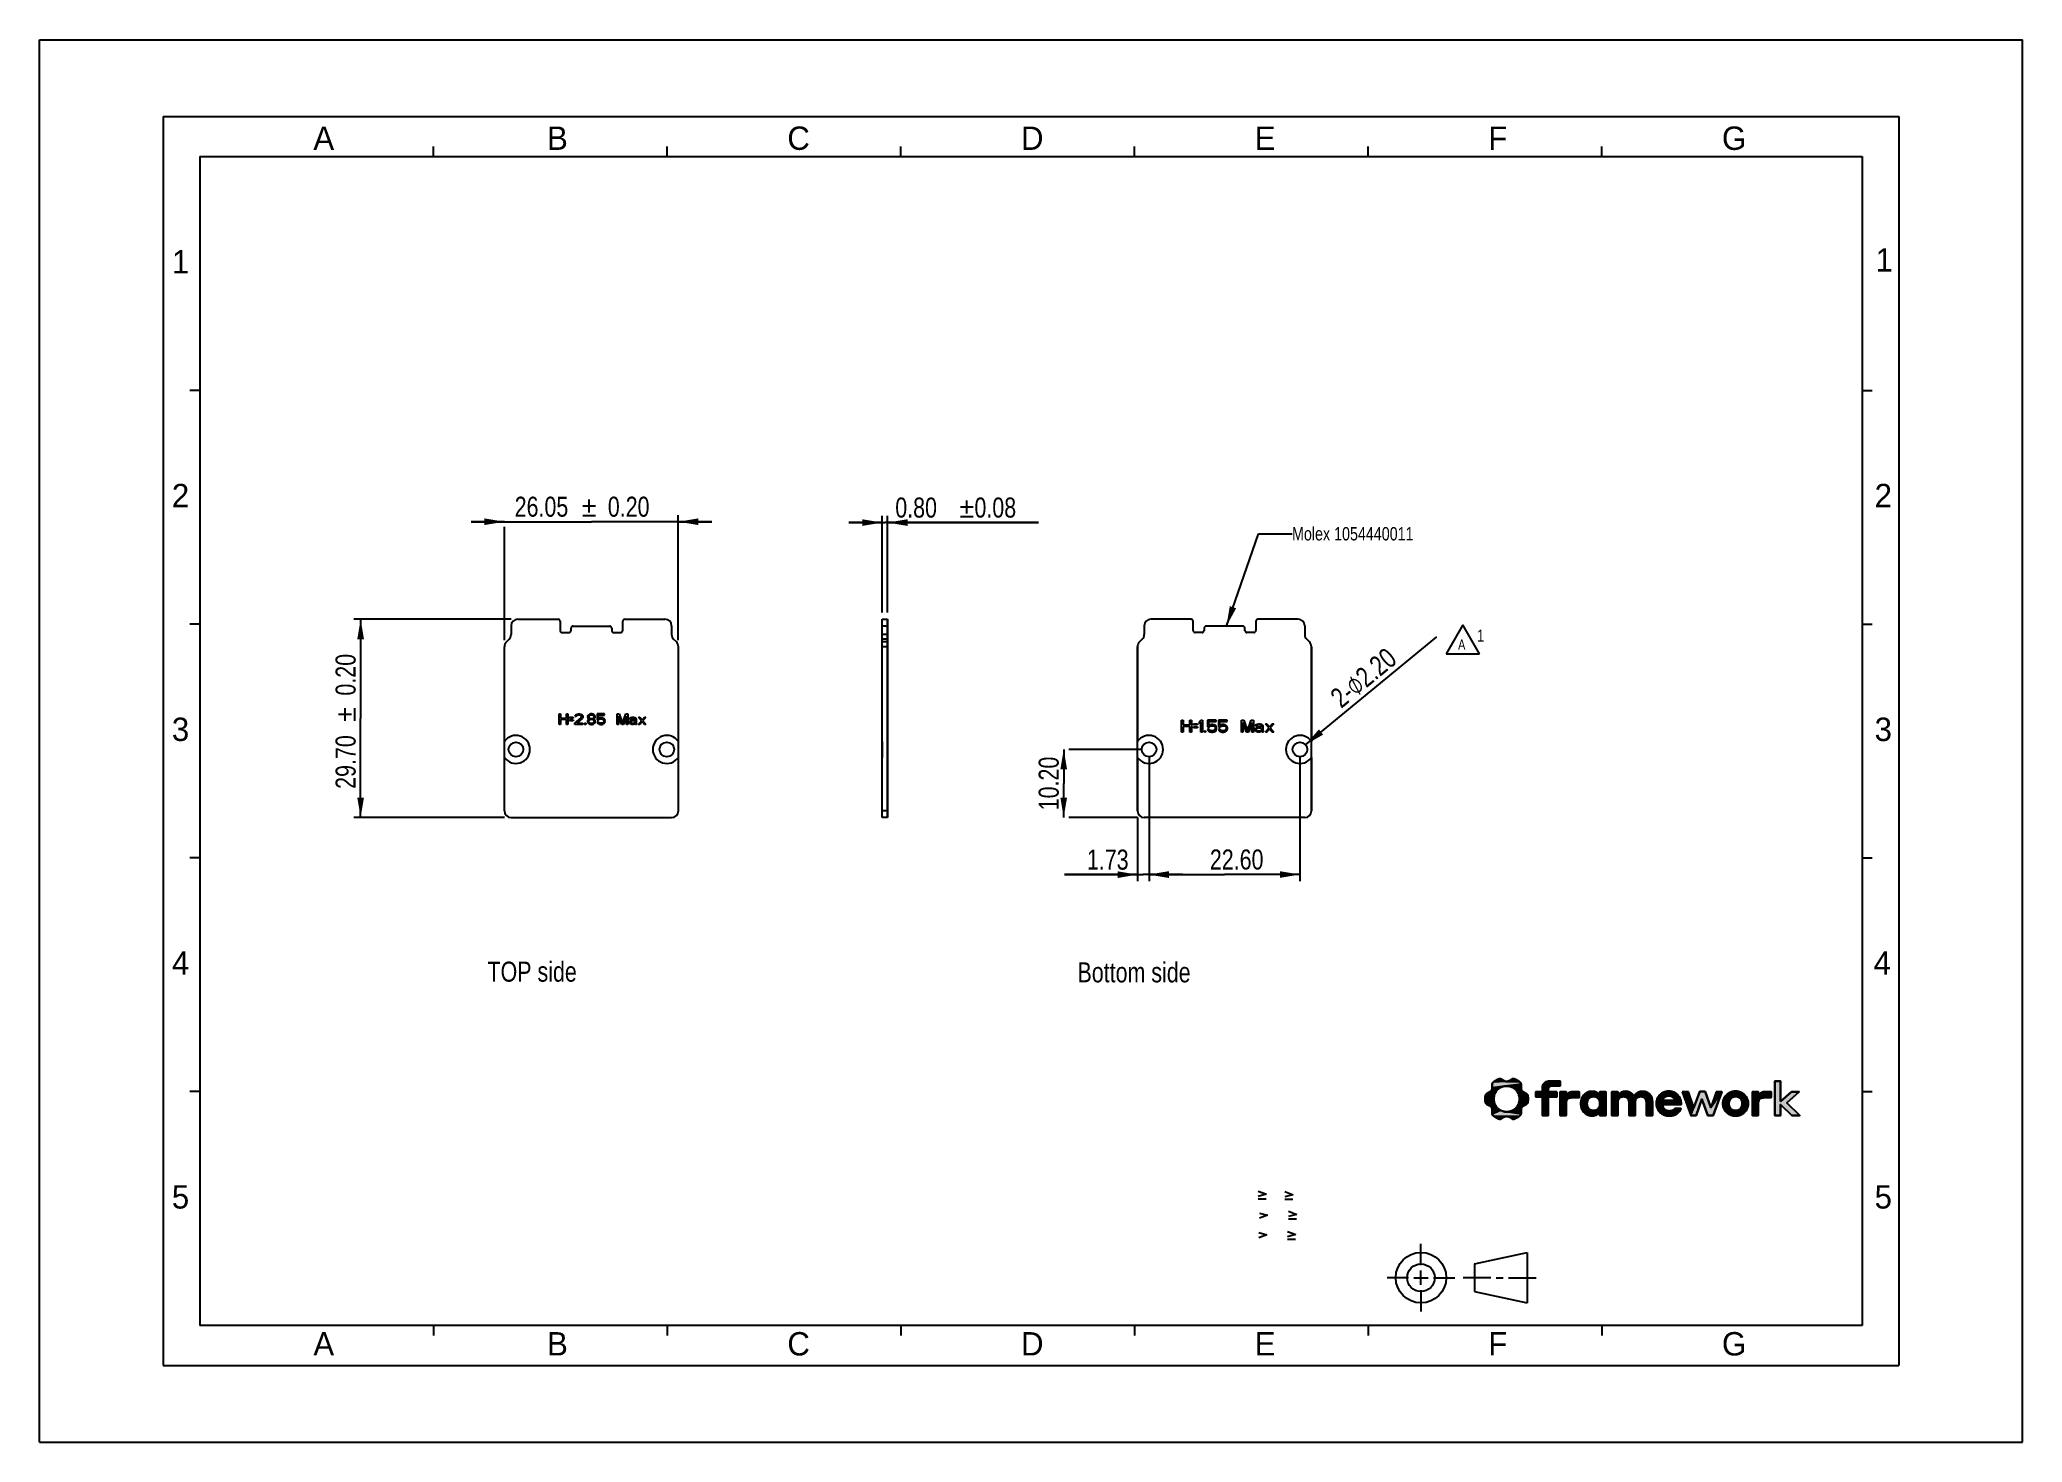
# Model space of a CAD drawing. Header units: millimetres. Extents: x 0 to 297, y 0 to 210.
import ezdxf
from ezdxf.enums import TextEntityAlignment as Align

# ---------------------------------------------------------------- set-up
doc = ezdxf.new("R2010")
doc.units = ezdxf.units.MM
doc.header["$LTSCALE"] = 16.335
doc.layers.get('0').update_dxf_attribs({"linetype": 'CONTINUOUS'})
doc.layers.add('5_CURVES', color=7, linetype='CONTINUOUS')
doc.styles.get("Standard").update_dxf_attribs({"font": 'txt', "width": 0.8})
doc.styles.add('TEXTSTYLE_2', font='txt')
doc.styles.add('TEXTSTYLE_3', font='symbol_asme.ttf')
doc.dimstyles.new('DIMSTYLE_1', dxfattribs={"dimtxt": 3, "dimasz": 3, "dimexe": 1, "dimexo": 1, "dimgap": 0.75, "dimtad": 1, "dimzin": 0, "dimdsep": 46, "dimtxsty": 'STANDARD', "dimblk": '_FILLED', "dimblk1": '_FILLED', "dimblk2": '_FILLED', "dimcen": 0.09, "dimazin": 0, "dimtol": 1, "dimtp": 0.2, "dimtm": 0.2, "dimtfac": 1, "dimtofl": 0, "dimtmove": 0, "dimatfit": 3, "dimldrblk": '_FILLED', "dimfxl": 1, "dimtolj": 1, "dimtzin": 0, "dimarcsym": 0})
doc.dimstyles.new('DIMSTYLE_2', dxfattribs={"dimtxt": 3, "dimasz": 3, "dimexe": 1, "dimexo": 1, "dimgap": 0.75, "dimtad": 1, "dimzin": 0, "dimdsep": 46, "dimtxsty": 'STANDARD', "dimblk": '_FILLED', "dimblk1": '_FILLED', "dimblk2": '_FILLED', "dimcen": 0.09, "dimazin": 0, "dimtol": 1, "dimtp": 0.08, "dimtm": 0.08, "dimtfac": 1, "dimtofl": 0, "dimtmove": 0, "dimatfit": 3, "dimldrblk": '_FILLED', "dimfxl": 1, "dimtolj": 1, "dimtzin": 0, "dimarcsym": 0})
doc.dimstyles.new('DIMSTYLE_3', dxfattribs={"dimtxt": 3, "dimasz": 3, "dimexe": 1, "dimexo": 1, "dimtad": 1, "dimzin": 0, "dimdsep": 46, "dimtxsty": 'STANDARD', "dimblk": '_FILLED', "dimblk1": '_FILLED', "dimblk2": '_FILLED', "dimcen": 0.09, "dimazin": 0, "dimtp": 0.01, "dimtm": 0.01, "dimtfac": 1, "dimtofl": 0, "dimtmove": 0, "dimatfit": 1, "dimldrblk": '_FILLED', "dimfxl": 1, "dimtolj": 1, "dimtzin": 0, "dimarcsym": 0})
doc.dimstyles.new('DIMSTYLE_4', dxfattribs={"dimtxt": 3, "dimasz": 3, "dimexe": 1, "dimexo": 1, "dimgap": 0.75, "dimtad": 1, "dimzin": 0, "dimdsep": 46, "dimtxsty": 'STANDARD', "dimblk": '_FILLED', "dimblk1": '_FILLED', "dimblk2": '_FILLED', "dimcen": 0.09, "dimazin": 0, "dimtp": 0.01, "dimtm": 0.01, "dimtfac": 1, "dimtofl": 0, "dimtmove": 0, "dimatfit": 3, "dimldrblk": '_FILLED', "dimfxl": 1, "dimtolj": 1, "dimtzin": 0, "dimarcsym": 0})
doc.dimstyles.get("Standard").update_dxf_attribs({"dimtxt": 3, "dimasz": 3, "dimexe": 1, "dimexo": 1, "dimtad": 1, "dimzin": 0, "dimdsep": 46, "dimtxsty": 'STANDARD', "dimblk": '_FILLED', "dimblk1": '_FILLED', "dimblk2": '_FILLED', "dimcen": 0.09, "dimazin": 0, "dimtol": 1, "dimtp": 0.01, "dimtm": 0.01, "dimtfac": 1, "dimtofl": 0, "dimtmove": 0, "dimatfit": 3, "dimldrblk": '_FILLED', "dimfxl": 1, "dimtolj": 1, "dimtzin": 0, "dimarcsym": 0})

msp = doc.modelspace()

# ---------------------------------------------------------------- texts
at = {"color": 2, "linetype": 'CONTINUOUS', "char_height": 3.5, "width": 3.5, "attachment_point": 1, "line_spacing_factor": 0.9, "style": 'TEXTSTYLE_2'}
for s, insert in [('A', (41, 197)), ('B', (76, 197)), ('C', (112, 197)), ('D', (147, 197)), ('E', (182, 197)), ('F', (217, 197)), ('G', (252, 197)), ('1', (19.8, 178.5)), ('1', (275.005, 178.773)), ('2', (19.8, 143.5)), ('2', (274.867, 143.5)), ('3', (19.8, 108.5)), ('3', (274.867, 108.5)), ('4', (19.8, 73.5)), ('4', (274.7, 73.5)), ('5', (19.8, 38.5)), ('5', (274.867, 38.5)), ('A', (41, 16.5)), ('B', (76, 16.5)), ('C', (112, 16.5)), ('D', (147, 16.5)), ('E', (182, 16.5)), ('F', (217, 16.5)), ('G', (252, 16.5))]:
    msp.add_mtext(s, dxfattribs=dict(at, insert=insert))
at = {"color": 2, "linetype": 'CONTINUOUS', "attachment_point": 1, "line_spacing_factor": 0.9}
for s, insert, char_height, width in [('Molex 1054440011', (187.6, 137.029), 2, 25.6), ('TOP side', (67.086, 71.966), 3, 19.2), ('Bottom side', (155.465, 71.866), 3, 26.4)]:
    msp.add_mtext(s, dxfattribs=dict(at, insert=insert, char_height=char_height, width=width))

# ---------------------------------------------------------------- blocks, each defined once
blk = doc.blocks.new('SYM301_BL0', base_point=(187.55, 31))
at = {"color": 2, "linetype": 'CONTINUOUS'}
for p, q in [((186.93, 31.57), (188.17, 31.11)), ((188.14, 31.11), (186.93, 30.79)), ((186.93, 30.43), (188.12, 30.43))]:
    blk.add_line(p, q, dxfattribs=at)
blk = doc.blocks.new('SYM301_BL1', base_point=(187.69, 34.01))
at = {"color": 2, "linetype": 'CONTINUOUS'}
for p, q in [((187.07, 34.59), (188.31, 34.12)), ((188.28, 34.12), (187.07, 33.81)), ((187.07, 33.44), (188.26, 33.44))]:
    blk.add_line(p, q, dxfattribs=at)
blk = doc.blocks.new('SYM301_BL2', base_point=(187.14, 36.96))
at = {"color": 2, "linetype": 'CONTINUOUS'}
for p, q in [((186.52, 37.54), (187.76, 37.07)), ((187.74, 37.07), (186.52, 36.76)), ((186.52, 36.39), (187.71, 36.39))]:
    blk.add_line(p, q, dxfattribs=at)
blk = doc.blocks.new('SYM001_BL3', base_point=(183.23, 31))
at = {"color": 2, "linetype": 'CONTINUOUS'}
for p, q in [((183.85, 31.07), (182.61, 30.61)), ((182.63, 31.39), (183.85, 31.07))]:
    blk.add_line(p, q, dxfattribs=at)
blk = doc.blocks.new('SYM001_BL4', base_point=(183.32, 33.93))
at = {"color": 2, "linetype": 'CONTINUOUS'}
for p, q in [((183.94, 34.01), (182.7, 33.54)), ((182.73, 34.32), (183.94, 34.01))]:
    blk.add_line(p, q, dxfattribs=at)
blk = doc.blocks.new('SYM301_BL5', base_point=(183.14, 37.02))
at = {"color": 2, "linetype": 'CONTINUOUS'}
for p, q in [((182.52, 37.6), (183.76, 37.13)), ((183.73, 37.13), (182.52, 36.82)), ((182.52, 36.45), (183.71, 36.45))]:
    blk.add_line(p, q, dxfattribs=at)
blk = doc.blocks.new('_FILLED')
at = {"color": 0, "linetype": 'BYBLOCK'}
blk.add_solid([(0, 0), (-1, 0.167), (-1, -0.167)], dxfattribs=at)
blk = doc.blocks.new('*D0')
at = {"color": 2, "linetype": 'CONTINUOUS'}
for p, q in [((69.62, 137.83), (64.62, 137.83)), ((64.62, 137.83), (82.65, 137.83)), ((69.62, 120.12), (69.62, 137.08)), ((100.67, 137.83), (82.65, 137.83)), ((95.67, 120.12), (95.67, 138.83)), ((95.67, 137.83), (100.67, 137.83))]:
    blk.add_line(p, q, dxfattribs=at)
at = {"color": 2, "linetype": 'CONTINUOUS', "xscale": 3, "yscale": 3, "zscale": 3}
blk.add_blockref('_FILLED', (69.62, 137.83), dxfattribs=at)
at = {"color": 2, "linetype": 'CONTINUOUS', "xscale": 3, "yscale": 3, "zscale": 3, "rotation": 180}
blk.add_blockref('_FILLED', (95.67, 137.83), dxfattribs=at)
at = {"color": 2, "linetype": 'CONTINUOUS', "width": 0.8}
for s, p in [('26.05', (75.17, 138.58)), ('0.20', (88.23, 138.58))]:
    blk.add_text(s, height=3, dxfattribs=at).set_placement(p, align=Align.CENTER)
at = {"color": 2, "linetype": 'CONTINUOUS', "style": 'TEXTSTYLE_3'}
blk.add_text('±', height=3, dxfattribs=at).set_placement((82.3, 138.58), align=Align.CENTER)
blk = doc.blocks.new('*D1')
at = {"color": 2, "linetype": 'CONTINUOUS'}
for p, q in [((70.62, 123.24), (47.08, 123.24)), ((48.08, 123.24), (48.08, 108.39)), ((48.08, 93.54), (48.08, 108.39)), ((69.62, 93.54), (47.08, 93.54))]:
    blk.add_line(p, q, dxfattribs=at)
at = {"color": 2, "linetype": 'CONTINUOUS', "xscale": 3, "yscale": 3, "zscale": 3}
for p, rotation in [((48.08, 123.24), 90), ((48.08, 93.54), 270)]:
    blk.add_blockref('_FILLED', p, dxfattribs=dict(at, rotation=rotation))
at = {"color": 2, "linetype": 'CONTINUOUS', "width": 0.8}
for s, p in [('0.20', (47.33, 114.92)), ('29.70', (47.33, 101.85))]:
    blk.add_text(s, height=3, rotation=90, dxfattribs=at).set_placement(p, align=Align.CENTER)
at = {"color": 2, "linetype": 'CONTINUOUS', "style": 'TEXTSTYLE_3'}
blk.add_text('±', height=3, rotation=90, dxfattribs=at).set_placement((47.33, 108.98), align=Align.CENTER)
blk = doc.blocks.new('*D2')
at = {"color": 2, "linetype": 'CONTINUOUS'}
for p, q in [((126.22, 137.7), (121.22, 137.7)), ((121.22, 137.7), (126.62, 137.7)), ((126.22, 124.24), (126.22, 138.7)), ((149.63, 137.7), (126.62, 137.7)), ((127.02, 124.24), (127.02, 138.7)), ((127.02, 137.7), (149.63, 137.7))]:
    blk.add_line(p, q, dxfattribs=at)
at = {"color": 2, "linetype": 'CONTINUOUS', "xscale": 3, "yscale": 3, "zscale": 3}
blk.add_blockref('_FILLED', (126.22, 137.7), dxfattribs=at)
at = {"color": 2, "linetype": 'CONTINUOUS', "xscale": 3, "yscale": 3, "zscale": 3, "rotation": 180}
blk.add_blockref('_FILLED', (127.02, 137.7), dxfattribs=at)
at = {"color": 2, "linetype": 'CONTINUOUS', "width": 0.8}
for s, p in [('0.80', (128.17, 138.45)), ('0.08', (140.03, 138.45))]:
    blk.add_text(s, height=3, dxfattribs=at).set_placement(p)
at = {"color": 2, "linetype": 'CONTINUOUS', "style": 'TEXTSTYLE_3'}
blk.add_text('±', height=3, dxfattribs=at).set_placement((137.77, 138.45))
blk = doc.blocks.new('*D3')
at = {"color": 2, "linetype": 'CONTINUOUS'}
blk.add_line((189.63, 104.44), (209.29, 120.6), dxfattribs=at)
at = {"color": 2, "linetype": 'CONTINUOUS', "xscale": 3, "yscale": 3, "zscale": 3, "rotation": 219.4334476596}
blk.add_blockref('_FILLED', (189.63, 104.44), dxfattribs=at)
at = {"color": 2, "linetype": 'CONTINUOUS', "insert": (193.06, 112.11), "char_height": 3, "width": 26.9077, "attachment_point": 1, "rotation": 39.4334, "line_spacing_factor": 0.9}
blk.add_mtext('2-\\fSymbol_ASME;⌀\\ftxt;2.20', dxfattribs=at)
blk = doc.blocks.new('*D4')
at = {"color": 2, "linetype": 'CONTINUOUS'}
for p, q in [((153.4, 103.74), (153.4, 98.64)), ((165.18, 103.74), (154.15, 103.74)), ((153.4, 93.54), (153.4, 98.64)), ((164.46, 93.54), (154.15, 93.54))]:
    blk.add_line(p, q, dxfattribs=at)
at = {"color": 2, "linetype": 'CONTINUOUS', "xscale": 3, "yscale": 3, "zscale": 3}
for p, rotation in [((153.4, 103.74), 90), ((153.4, 93.54), 270)]:
    blk.add_blockref('_FILLED', p, dxfattribs=dict(at, rotation=rotation))
at = {"color": 2, "linetype": 'CONTINUOUS', "insert": (149.65, 98.64), "char_height": 3, "width": 12, "attachment_point": 2, "rotation": 90, "line_spacing_factor": 0.9}
blk.add_mtext('10.20', dxfattribs=at)
blk = doc.blocks.new('*D5')
at = {"color": 2, "linetype": 'CONTINUOUS'}
for p, q in [((166.18, 102.74), (166.18, 83.99)), ((164.46, 93.54), (164.46, 83.99)), ((164.46, 84.99), (153.52, 84.99)), ((153.52, 84.99), (165.32, 84.99)), ((171.18, 84.99), (165.32, 84.99)), ((166.18, 84.99), (171.18, 84.99))]:
    blk.add_line(p, q, dxfattribs=at)
at = {"color": 2, "linetype": 'CONTINUOUS', "xscale": 3, "yscale": 3, "zscale": 3}
blk.add_blockref('_FILLED', (164.46, 84.99), dxfattribs=at)
at = {"color": 2, "linetype": 'CONTINUOUS', "xscale": 3, "yscale": 3, "zscale": 3, "rotation": 180}
blk.add_blockref('_FILLED', (166.18, 84.99), dxfattribs=at)
at = {"color": 2, "linetype": 'CONTINUOUS', "insert": (163.12, 88.74), "char_height": 3, "width": 9.6, "attachment_point": 3, "line_spacing_factor": 0.9}
blk.add_mtext('1.73', dxfattribs=at)
blk = doc.blocks.new('*D6')
at = {"color": 2, "linetype": 'CONTINUOUS'}
for p, q in [((166.18, 102.74), (166.18, 84.01)), ((188.78, 102.74), (188.78, 84.01)), ((166.18, 85.01), (177.48, 85.01)), ((188.78, 85.01), (177.48, 85.01))]:
    blk.add_line(p, q, dxfattribs=at)
at = {"color": 2, "linetype": 'CONTINUOUS', "xscale": 3, "yscale": 3, "zscale": 3, "rotation": 180}
blk.add_blockref('_FILLED', (166.18, 85.01), dxfattribs=at)
at = {"color": 2, "linetype": 'CONTINUOUS', "xscale": 3, "yscale": 3, "zscale": 3}
blk.add_blockref('_FILLED', (188.78, 85.01), dxfattribs=at)
at = {"color": 2, "linetype": 'CONTINUOUS', "insert": (179.31, 88.76), "char_height": 3, "width": 12, "attachment_point": 2, "line_spacing_factor": 0.9}
blk.add_mtext('22.60', dxfattribs=at)
blk = doc.blocks.new('REVISION1_BL6', base_point=(213.71, 120.24))
at = {"color": 3, "linetype": 'CONTINUOUS'}
for p, q in [((213.17, 122.4), (210.67, 118.07)), ((215.67, 118.07), (213.17, 122.4)), ((210.67, 118.07), (215.67, 118.07))]:
    blk.add_line(p, q, dxfattribs=at)
at = {"color": 2, "linetype": 'CONTINUOUS', "width": 0.8}
for s, height, p in [('A', 1.5, (212.49, 118.7)), ('1', 1.8, (215.31, 119.87))]:
    blk.add_text(s, height=height, dxfattribs=at).set_placement(p)

# ---------------------------------------------------------------- dimensions: what is measured, and where the dimension line sits
at = {"color": 2, "linetype": 'CONTINUOUS'}
for base, p1, p2, dimstyle, picture, middle in [((95.672, 137.834), (69.62, 119.122), (95.672, 119.122), 'DIMSTYLE_1', '*D0', (81.097, 137.834)), ((127.021, 137.7), (126.221, 123.236), (127.021, 123.236), 'DIMSTYLE_2', '*D2', (138.898, 137.7)), ((166.184, 84.995), (164.457, 94.536), (166.184, 103.736), 'DIMSTYLE_4', '*D5', (158.694, 84.995)), ((188.784, 85.008), (166.184, 103.736), (188.784, 103.736), 'DIMSTYLE_4', '*D6', (179.312, 85.008))]:
    dim = msp.add_linear_dim(base=base, p1=p1, p2=p2, dimstyle=dimstyle, dxfattribs=at)
    dim.commit()
    dim.dimension.update_dxf_attribs({"geometry": picture, "text_midpoint": middle, "dimtype": 160})
dim = msp.add_diameter_dim_2p(p1=(189.633, 104.435), p2=(187.934, 103.038), text='2-{\\fSymbol_ASME;\\W1.0;⌀}<>', dimstyle='DIMSTYLE_3', override={"dimpost": '<>'}, dxfattribs=at)
dim.commit()
dim.dimension.update_dxf_attribs({"geometry": '*D3', "text_midpoint": (200.937, 116.645), "dimtype": 163})
for base, p1, p2, angle, dimstyle, picture, middle in [((48.083, 93.536), (71.62, 123.236), (70.62, 93.536), 270, 'DIMSTYLE_1', '*D1', (48.083, 107.784)), ((153.401, 103.736), (165.457, 93.536), (166.184, 103.736), 90, 'DIMSTYLE_4', '*D4', (153.401, 98.936))]:
    dim = msp.add_linear_dim(base=base, p1=p1, p2=p2, angle=angle, dimstyle=dimstyle, dxfattribs=at)
    dim.commit()
    dim.dimension.update_dxf_attribs({"geometry": picture, "text_midpoint": middle, "dimtype": 160})

# ---------------------------------------------------------------- hatches: boundary and pattern name
at = {"linetype": 'CONTINUOUS'}
for points in [[(219.746, 54.018), (221.668, 53.989), (221.767, 53.912), (221.784, 53.898), (221.8, 53.883), (221.815, 53.866), (221.829, 53.849), (221.841, 53.831), (221.853, 53.813), (221.864, 53.794), (221.873, 53.774), (221.882, 53.754), (221.889, 53.733), (221.894, 53.712), (221.899, 53.69), (221.902, 53.668), (221.904, 53.646), (221.905, 53.624), (219.46, 53.323), (217.586, 53.075), (217.586, 53.624), (217.587, 53.646), (217.589, 53.668), (217.592, 53.69), (217.597, 53.712), (217.602, 53.733), (217.61, 53.754), (217.618, 53.774), (217.627, 53.794), (217.638, 53.813), (217.65, 53.831), (217.663, 53.849), (217.677, 53.866), (217.692, 53.883), (217.708, 53.898), (217.725, 53.912), (217.823, 53.989), (219.516, 54.056), (219.561, 54.042), (219.606, 54.031), (219.653, 54.024), (219.699, 54.019)], [(219.471, 54.072), (219.516, 54.056), (217.823, 53.989), (217.924, 54.062), (219.386, 54.114), (219.428, 54.092)], [(218.91, 54.389), (219.386, 54.114), (217.924, 54.062), (218.029, 54.131), (218.136, 54.196), (218.245, 54.256), (218.358, 54.313), (218.473, 54.365), (218.87, 54.409), (218.89, 54.399)], [(218.698, 54.437), (218.72, 54.438), (218.742, 54.438), (218.763, 54.436), (218.785, 54.433), (218.807, 54.429), (218.828, 54.424), (218.849, 54.417), (218.87, 54.409), (218.473, 54.365), (218.59, 54.413), (218.611, 54.421), (218.632, 54.427), (218.654, 54.432), (218.676, 54.435)], [(219.746, 53.344), (219.602, 53.339), (219.46, 53.323), (221.905, 53.624), (221.905, 53.075), (221.907, 53.03), (220.908, 52.955), (220.797, 53.033), (220.681, 53.103), (220.56, 53.165), (220.434, 53.218), (220.303, 53.262), (220.169, 53.297), (220.031, 53.323), (219.89, 53.339)], [(221.463, 54.131), (221.567, 54.062), (221.668, 53.989), (219.746, 54.018), (219.792, 54.019), (219.839, 54.024), (219.885, 54.031), (219.93, 54.042), (219.975, 54.056), (220.02, 54.072), (220.063, 54.092), (220.105, 54.114), (221.019, 54.365), (221.133, 54.313), (221.246, 54.256), (221.355, 54.196)], [(220.771, 54.438), (220.793, 54.437), (220.815, 54.435), (220.837, 54.432), (220.859, 54.427), (220.88, 54.421), (220.901, 54.413), (221.019, 54.365), (220.105, 54.114), (220.582, 54.389), (220.601, 54.399), (220.621, 54.409), (220.642, 54.417), (220.663, 54.424), (220.684, 54.429), (220.706, 54.433), (220.728, 54.436), (220.75, 54.438)], [(226.168, 54.07), (226.275, 54.072), (227.791, 54.072), (227.791, 53.363), (226.546, 53.363), (225.137, 53.331), (225.159, 53.408), (225.185, 53.481), (225.215, 53.55), (225.251, 53.615), (225.292, 53.676), (225.337, 53.733), (225.387, 53.786), (225.443, 53.834), (225.503, 53.879), (225.568, 53.919), (225.639, 53.954), (225.714, 53.985), (225.795, 54.011), (225.88, 54.033), (225.971, 54.05), (226.067, 54.063)], [(260.796, 51.041), (262.408, 52.473), (263.569, 52.473), (261.699, 50.832), (263.667, 48.955), (262.478, 48.955), (260.796, 50.555), (260.796, 48.955), (259.919, 48.955), (259.919, 54.072), (260.796, 54.072)], [(217.994, 52.227), (217.941, 52.101), (217.896, 51.97), (217.861, 51.836), (217.835, 51.698), (217.82, 51.557), (217.814, 51.413), (217.82, 51.269), (217.835, 51.127), (217.861, 50.989), (217.896, 50.855), (216.65, 50.734), (216.637, 50.751), (216.624, 50.769), (216.613, 50.788), (216.603, 50.807), (216.594, 50.827), (216.586, 50.848), (216.579, 50.869), (216.574, 50.891), (216.57, 50.913), (216.558, 50.995), (216.548, 51.077), (216.541, 51.16), (216.535, 51.244), (216.532, 51.328), (216.531, 51.413), (216.532, 51.497), (216.535, 51.582), (216.541, 51.665), (216.548, 51.748), (216.558, 51.831), (216.57, 51.913), (216.574, 51.935), (216.579, 51.956), (216.586, 51.977), (216.594, 51.998), (216.603, 52.018), (216.613, 52.037), (216.624, 52.056), (216.637, 52.074), (216.65, 52.092), (216.664, 52.108), (216.68, 52.124), (216.696, 52.139), (216.713, 52.153), (216.732, 52.165), (216.751, 52.177), (218.056, 52.348)], [(217.896, 50.855), (217.941, 50.725), (217.994, 50.599), (217.226, 50.374), (216.751, 50.648), (216.732, 50.66), (216.713, 50.673), (216.696, 50.687), (216.68, 50.701), (216.664, 50.717), (216.65, 50.734)], [(218.81, 53.103), (218.694, 53.033), (218.583, 52.955), (218.479, 52.87), (218.38, 52.778), (218.288, 52.68), (218.203, 52.575), (218.126, 52.464), (218.056, 52.348), (216.751, 52.177), (217.226, 52.452), (217.264, 52.476), (217.301, 52.502), (217.336, 52.53), (217.368, 52.559), (217.399, 52.591), (217.428, 52.625), (217.454, 52.66), (217.478, 52.696), (217.5, 52.734), (217.52, 52.774), (217.537, 52.814), (217.552, 52.856), (217.564, 52.898), (217.573, 52.941), (217.58, 52.985), (217.585, 53.03), (217.586, 53.075), (219.46, 53.323), (219.322, 53.297), (219.188, 53.262), (219.058, 53.218), (218.932, 53.165)], [(218.056, 50.477), (218.126, 50.361), (218.203, 50.25), (218.288, 50.146), (218.38, 50.047), (218.479, 49.955), (218.583, 49.87), (218.694, 49.793), (218.81, 49.723), (217.586, 49.202), (217.586, 49.75), (217.584, 49.798), (217.58, 49.846), (217.572, 49.892), (217.561, 49.938), (217.547, 49.983), (217.531, 50.027), (217.511, 50.069), (217.489, 50.11), (217.465, 50.15), (217.438, 50.188), (217.408, 50.224), (217.376, 50.258), (217.342, 50.29), (217.305, 50.321), (217.267, 50.348), (217.226, 50.374), (217.994, 50.599)], [(221.911, 52.985), (221.918, 52.941), (221.013, 52.87), (220.908, 52.955), (221.907, 53.03)], [(221.927, 52.898), (221.939, 52.856), (221.111, 52.778), (221.013, 52.87), (221.918, 52.941)], [(221.954, 52.814), (221.971, 52.774), (221.203, 52.68), (221.111, 52.778), (221.939, 52.856)], [(222.013, 52.696), (222.037, 52.66), (221.288, 52.575), (221.203, 52.68), (221.971, 52.774), (221.991, 52.734)], [(222.092, 52.591), (222.123, 52.559), (221.366, 52.464), (221.288, 52.575), (222.037, 52.66), (222.063, 52.625)], [(222.741, 50.648), (222.265, 50.374), (222.224, 50.348), (221.288, 50.25), (221.366, 50.361), (221.436, 50.477), (221.497, 50.599), (222.827, 50.717), (222.812, 50.701), (222.795, 50.687), (222.778, 50.673), (222.76, 50.66)], [(222.227, 52.476), (222.265, 52.452), (222.741, 52.177), (221.551, 52.101), (221.497, 52.227), (221.436, 52.348), (221.366, 52.464), (222.123, 52.559), (222.155, 52.53), (222.19, 52.502)], [(222.841, 50.734), (222.827, 50.717), (221.497, 50.599), (221.551, 50.725), (222.905, 50.848), (222.897, 50.827), (222.888, 50.807), (222.878, 50.788), (222.867, 50.769), (222.855, 50.751)], [(222.827, 52.108), (222.841, 52.092), (221.595, 51.97), (221.551, 52.101), (222.741, 52.177), (222.76, 52.165), (222.778, 52.153), (222.795, 52.139), (222.812, 52.124)], [(222.912, 50.869), (222.905, 50.848), (221.551, 50.725), (221.595, 50.855), (222.921, 50.913), (222.917, 50.891)], [(222.905, 51.977), (222.912, 51.956), (221.63, 51.836), (221.595, 51.97), (222.841, 52.092), (222.855, 52.074), (222.867, 52.056), (222.878, 52.037), (222.888, 52.018), (222.897, 51.998)], [(222.933, 50.995), (222.921, 50.913), (221.595, 50.855), (221.63, 50.989), (222.943, 51.077)], [(222.921, 51.913), (222.933, 51.831), (221.656, 51.698), (221.63, 51.836), (222.912, 51.956), (222.917, 51.935)], [(222.95, 51.16), (222.943, 51.077), (221.63, 50.989), (221.656, 51.127), (222.956, 51.244)], [(222.943, 51.748), (222.95, 51.665), (221.671, 51.557), (221.656, 51.698), (222.933, 51.831)], [(222.959, 51.328), (222.956, 51.244), (221.656, 51.127), (221.671, 51.269), (222.96, 51.413)], [(222.956, 51.582), (222.959, 51.497), (222.96, 51.413), (221.671, 51.269), (221.677, 51.413), (221.671, 51.557), (222.95, 51.665)], [(225.99, 52.814), (225.99, 52.473), (224.133, 51.722), (224.133, 52.473), (225.1, 52.473), (225.999, 52.95), (225.994, 52.907), (225.991, 52.861)], [(227.248, 52.473), (227.248, 51.722), (225.99, 51.722), (225.99, 48.955), (225.1, 48.955), (225.1, 51.722), (224.133, 51.722), (225.99, 52.473)], [(226.042, 53.103), (226.028, 53.068), (225.1, 52.988), (225.102, 53.079), (226.077, 53.166), (226.059, 53.136)], [(226.007, 52.991), (225.999, 52.95), (225.1, 52.473), (225.1, 52.988), (226.028, 53.068), (226.016, 53.031)], [(226.098, 53.195), (226.077, 53.166), (225.102, 53.079), (225.109, 53.167), (226.148, 53.246), (226.122, 53.222)], [(226.176, 53.268), (226.148, 53.246), (225.109, 53.167), (225.121, 53.251), (226.276, 53.32), (226.24, 53.305), (226.207, 53.288)], [(226.314, 53.333), (226.276, 53.32), (225.121, 53.251), (225.137, 53.331), (226.546, 53.363), (226.494, 53.362), (226.445, 53.358), (226.399, 53.352), (226.355, 53.344)], [(229.703, 52.492), (229.794, 52.494), (230.614, 52.494), (230.614, 51.611), (229.675, 51.611), (229.584, 51.61), (229.498, 51.606), (229.416, 51.599), (229.339, 51.59), (229.267, 51.578), (229.199, 51.563), (229.136, 51.546), (229.077, 51.526), (229.022, 51.503), (228.972, 51.477), (228.925, 51.448), (228.883, 51.417), (228.841, 51.379), (228.804, 51.338), (228.771, 51.293), (228.743, 51.245), (228.718, 51.193), (227.771, 48.955), (227.771, 52.473), (228.654, 52.473), (228.654, 51.882), (228.674, 51.925), (228.7, 51.973), (228.732, 52.023), (228.771, 52.076), (228.816, 52.131), (228.87, 52.185), (228.915, 52.225), (228.966, 52.264), (229.021, 52.301), (229.082, 52.337), (229.149, 52.37), (229.221, 52.4), (229.3, 52.427), (229.385, 52.45), (229.458, 52.465), (229.535, 52.477), (229.617, 52.487)], [(228.654, 50.805), (228.654, 48.955), (227.771, 48.955), (228.718, 51.193), (228.698, 51.137), (228.682, 51.078), (228.669, 51.015), (228.661, 50.949), (228.655, 50.879)], [(231.789, 50.881), (231.782, 50.799), (231.779, 50.714), (230.88, 50.56), (230.875, 50.714), (230.88, 50.867), (231.802, 50.961)], [(231.82, 51.039), (231.802, 50.961), (230.88, 50.867), (230.893, 51.014), (231.843, 51.113)], [(231.782, 50.63), (231.789, 50.548), (230.893, 50.411), (230.88, 50.56), (231.779, 50.714)], [(231.87, 51.185), (231.843, 51.113), (230.893, 51.014), (230.916, 51.155), (231.902, 51.254)], [(231.802, 50.468), (231.82, 50.39), (230.916, 50.269), (230.893, 50.411), (231.789, 50.548)], [(231.938, 51.319), (231.902, 51.254), (230.916, 51.155), (230.946, 51.291), (231.979, 51.381)], [(232.024, 51.439), (231.979, 51.381), (230.946, 51.291), (230.985, 51.42), (232.073, 51.493)], [(232.127, 51.543), (232.073, 51.493), (230.985, 51.42), (231.031, 51.543), (232.245, 51.63), (232.184, 51.589)], [(232.309, 51.666), (232.245, 51.63), (231.031, 51.543), (231.084, 51.66), (232.682, 51.768), (232.601, 51.759), (232.523, 51.744), (232.449, 51.723), (232.377, 51.697)], [(231.145, 51.77), (231.212, 51.873), (232.766, 51.771), (232.682, 51.768), (231.084, 51.66)], [(233.68, 51.997), (233.698, 51.969), (231.212, 51.873), (231.285, 51.97), (233.658, 52.029)], [(233.712, 51.945), (233.271, 51.63), (233.209, 51.666), (233.143, 51.697), (233.073, 51.723), (233.001, 51.744), (232.926, 51.759), (232.847, 51.768), (232.766, 51.771), (231.212, 51.873), (233.698, 51.969)], [(233.632, 52.064), (233.658, 52.029), (231.285, 51.97), (231.364, 52.06), (233.589, 52.114)], [(233.539, 52.167), (233.589, 52.114), (231.364, 52.06), (231.458, 52.15), (233.479, 52.221)], [(233.25, 52.379), (233.335, 52.328), (233.412, 52.275), (233.479, 52.221), (231.458, 52.15), (231.558, 52.232), (231.665, 52.305), (231.776, 52.369), (233.18, 52.414)], [(233.024, 52.476), (233.104, 52.447), (233.18, 52.414), (231.776, 52.369), (231.893, 52.423), (232.014, 52.468), (232.937, 52.501)], [(232.402, 52.545), (232.537, 52.55), (232.646, 52.546), (232.749, 52.537), (232.846, 52.521), (232.937, 52.501), (232.014, 52.468), (232.14, 52.504), (232.269, 52.529)], [(233.712, 51.945), (233.712, 52.473), (234.602, 52.473), (234.602, 48.955), (233.719, 48.955), (233.719, 49.511), (233.636, 50.243), (233.663, 50.315), (233.685, 50.39), (233.703, 50.468), (233.716, 50.548), (233.723, 50.63), (233.726, 50.714), (233.723, 50.799), (233.716, 50.881), (233.703, 50.961), (233.685, 51.039), (233.663, 51.113), (233.636, 51.185), (233.605, 51.254), (233.57, 51.319), (233.53, 51.381), (233.486, 51.439), (233.438, 51.493), (233.386, 51.543), (233.331, 51.589), (233.271, 51.63)], [(236.391, 50.832), (236.391, 48.955), (235.508, 48.955), (235.508, 52.473), (236.391, 52.473), (236.391, 51.882), (236.47, 51.253), (236.446, 51.19), (236.427, 51.123), (236.411, 51.054), (236.4, 50.983), (236.393, 50.909)], [(237.545, 52.55), (237.649, 52.547), (237.75, 52.537), (237.848, 52.522), (237.943, 52.501), (238.034, 52.474), (238.122, 52.441), (238.206, 52.403), (238.286, 52.36), (238.363, 52.312), (238.436, 52.259), (238.504, 52.201), (238.569, 52.139), (238.629, 52.072), (238.685, 52.001), (238.736, 51.926), (238.782, 51.847), (237.185, 51.755), (237.114, 51.747), (237.045, 51.734), (236.979, 51.717), (236.916, 51.695), (236.856, 51.669), (236.8, 51.638), (236.746, 51.603), (236.696, 51.564), (236.649, 51.521), (236.606, 51.474), (236.566, 51.424), (236.531, 51.37), (236.499, 51.313), (236.47, 51.253), (236.391, 51.882), (236.418, 51.932), (236.452, 51.985), (236.492, 52.04), (236.538, 52.095), (236.589, 52.151), (236.647, 52.207), (236.711, 52.261), (236.78, 52.313), (236.855, 52.361), (236.936, 52.406), (237.023, 52.447), (237.116, 52.482), (237.194, 52.505), (237.277, 52.524), (237.362, 52.538), (237.452, 52.547)], [(237.332, 51.755), (237.26, 51.757), (237.185, 51.755), (238.782, 51.847), (238.824, 51.764), (239.853, 51.757), (239.779, 51.755), (239.707, 51.747), (239.639, 51.734), (239.573, 51.717), (239.51, 51.695), (239.45, 51.669), (239.393, 51.638), (239.339, 51.603), (239.289, 51.564), (239.242, 51.521), (239.199, 51.474), (239.16, 51.424), (239.124, 51.37), (239.092, 51.313), (239.064, 51.253), (239.04, 51.19), (239.02, 51.123), (239.004, 51.054), (238.993, 50.983), (238.986, 50.909), (238.984, 50.832), (238.984, 48.955), (238.094, 48.955), (238.094, 50.832), (238.092, 50.911), (238.086, 50.986), (238.075, 51.059), (238.06, 51.129), (238.041, 51.195), (238.019, 51.259), (237.992, 51.319), (237.962, 51.376), (237.928, 51.43), (237.89, 51.48), (237.849, 51.526), (237.804, 51.568), (237.756, 51.607), (237.705, 51.641), (237.65, 51.671), (237.592, 51.697), (237.532, 51.718), (237.468, 51.735), (237.401, 51.747)], [(240.117, 52.55), (240.242, 52.545), (240.362, 52.533), (240.478, 52.511), (240.589, 52.482), (240.695, 52.445), (240.796, 52.401), (240.891, 52.349), (240.981, 52.29), (241.065, 52.225), (241.144, 52.153), (241.216, 52.075), (241.283, 51.99), (241.343, 51.9), (241.396, 51.805), (241.443, 51.705), (241.484, 51.599), (241.517, 51.489), (240.555, 51.376), (240.521, 51.43), (240.483, 51.48), (240.442, 51.526), (240.397, 51.568), (240.349, 51.607), (240.298, 51.641), (240.243, 51.671), (240.186, 51.697), (240.125, 51.718), (240.061, 51.735), (239.995, 51.747), (239.925, 51.755), (239.853, 51.757), (238.824, 51.764), (238.857, 51.826), (238.895, 51.89), (238.939, 51.956), (238.989, 52.022), (239.045, 52.088), (239.107, 52.153), (239.176, 52.217), (239.252, 52.277), (239.334, 52.334), (239.423, 52.386), (239.52, 52.432), (239.624, 52.472), (239.712, 52.499), (239.806, 52.52), (239.904, 52.536), (240.008, 52.546)], [(241.517, 51.489), (241.543, 51.374), (241.562, 51.255), (241.573, 51.133), (241.577, 51.006), (241.577, 48.955), (240.687, 48.955), (240.687, 50.832), (240.685, 50.911), (240.679, 50.986), (240.668, 51.059), (240.653, 51.129), (240.635, 51.195), (240.612, 51.259), (240.585, 51.319), (240.555, 51.376)], [(244.948, 51.18), (245.835, 51.134), (245.859, 50.984), (245.875, 50.828), (245.88, 50.666), (242.2, 50.565), (242.195, 50.714), (242.2, 50.868), (242.215, 51.017), (242.241, 51.16), (243.132, 51.247), (243.113, 51.18)], [(245.88, 50.666), (245.88, 50.568), (243.085, 50.568), (243.093, 50.491), (243.106, 50.415), (242.241, 50.279), (242.216, 50.42), (242.2, 50.565)], [(243.155, 51.311), (243.132, 51.247), (242.241, 51.16), (242.275, 51.299), (243.212, 51.429), (243.182, 51.371)], [(243.245, 51.484), (243.212, 51.429), (242.275, 51.299), (242.319, 51.432), (243.282, 51.536)], [(243.322, 51.584), (243.282, 51.536), (242.319, 51.432), (242.372, 51.558), (243.412, 51.67), (243.366, 51.629)], [(243.462, 51.708), (243.412, 51.67), (242.372, 51.558), (242.433, 51.679), (243.57, 51.773), (243.515, 51.742)], [(243.629, 51.799), (243.57, 51.773), (242.433, 51.679), (242.503, 51.793), (243.963, 51.873), (243.891, 51.867), (243.821, 51.856), (243.755, 51.841), (243.69, 51.822)], [(243.886, 52.558), (244.038, 52.564), (244.19, 52.559), (244.338, 52.544), (244.481, 52.519), (244.619, 52.485), (244.751, 52.442), (244.877, 52.389), (244.997, 52.328), (245.111, 52.258), (245.218, 52.18), (245.318, 52.094), (245.411, 51.999), (245.496, 51.897), (245.574, 51.788), (245.643, 51.671), (245.704, 51.547), (245.757, 51.416), (244.902, 51.314), (244.873, 51.376), (244.842, 51.435), (244.808, 51.49), (244.77, 51.542), (244.729, 51.59), (244.686, 51.634), (244.639, 51.675), (244.59, 51.713), (244.539, 51.746), (244.484, 51.776), (244.427, 51.802), (244.368, 51.824), (244.306, 51.843), (244.242, 51.857), (244.176, 51.867), (244.108, 51.873), (244.038, 51.875), (243.963, 51.873), (242.503, 51.793), (242.581, 51.9), (242.666, 52.001), (242.76, 52.094), (242.86, 52.179), (242.967, 52.257), (243.081, 52.327), (243.201, 52.388), (243.327, 52.44), (243.459, 52.484), (243.596, 52.518), (243.738, 52.543)], [(245.757, 51.416), (245.8, 51.278), (245.835, 51.134), (244.948, 51.18), (244.926, 51.249), (244.902, 51.314)], [(249.465, 52.501), (250.327, 50.13), (251.996, 52.473), (250.71, 48.928), (249.91, 48.928), (249.013, 51.375), (248.124, 48.928), (247.345, 48.928), (247.811, 50.109), (248.68, 52.501)], [(253.055, 50.879), (253.047, 50.798), (253.044, 50.714), (252.153, 50.563), (252.147, 50.714), (252.153, 50.865), (253.068, 50.959)], [(253.086, 51.036), (253.068, 50.959), (252.153, 50.865), (252.169, 51.012), (253.11, 51.111)], [(253.047, 50.631), (253.055, 50.549), (252.169, 50.417), (252.153, 50.563), (253.044, 50.714)], [(253.138, 51.182), (253.11, 51.111), (252.169, 51.012), (252.195, 51.154), (253.171, 51.251)], [(253.068, 50.47), (253.086, 50.393), (252.195, 50.275), (252.169, 50.417), (253.055, 50.549)], [(253.208, 51.316), (253.171, 51.251), (252.195, 51.154), (252.232, 51.291), (253.25, 51.378)], [(253.296, 51.437), (253.25, 51.378), (252.232, 51.291), (252.278, 51.423), (253.4, 51.541), (253.346, 51.491)], [(253.458, 51.587), (253.4, 51.541), (252.278, 51.423), (252.334, 51.549), (253.585, 51.665), (253.52, 51.628)], [(253.654, 51.696), (253.585, 51.665), (252.334, 51.549), (252.398, 51.67), (253.961, 51.768), (253.88, 51.759), (253.801, 51.744), (253.726, 51.723)], [(254.045, 52.564), (254.196, 52.558), (254.344, 52.543), (254.487, 52.517), (254.626, 52.482), (254.759, 52.438), (254.888, 52.384), (255.011, 52.322), (255.128, 52.252), (255.239, 52.173), (255.343, 52.087), (255.44, 51.993), (255.529, 51.892), (255.61, 51.784), (255.684, 51.67), (255.748, 51.549), (255.804, 51.423), (255.851, 51.291), (254.945, 51.185), (254.913, 51.254), (254.876, 51.319), (254.834, 51.381), (254.788, 51.439), (254.738, 51.493), (254.684, 51.543), (254.627, 51.589), (254.565, 51.63), (254.501, 51.666), (254.432, 51.697), (254.361, 51.723), (254.286, 51.744), (254.209, 51.759), (254.128, 51.768), (254.045, 51.771), (253.961, 51.768), (252.398, 51.67), (252.471, 51.784), (252.553, 51.892), (252.642, 51.993), (252.739, 52.087), (252.843, 52.173), (252.954, 52.252), (253.071, 52.322), (253.194, 52.384), (253.324, 52.438), (253.458, 52.482), (253.598, 52.517), (253.743, 52.543), (253.892, 52.558)], [(255.851, 51.291), (255.888, 51.154), (255.914, 51.012), (255.931, 50.865), (255.936, 50.714), (255.931, 50.563), (255.914, 50.417), (255.888, 50.275), (255.851, 50.138), (255.804, 50.006), (255.748, 49.879), (255.684, 49.759), (255.61, 49.645), (254.128, 49.661), (254.209, 49.67), (254.286, 49.685), (254.361, 49.705), (254.432, 49.731), (254.501, 49.762), (254.565, 49.799), (254.627, 49.84), (254.684, 49.885), (254.738, 49.935), (254.788, 49.989), (254.834, 50.047), (254.876, 50.109), (254.913, 50.175), (254.945, 50.243), (254.974, 50.315), (254.997, 50.39), (255.015, 50.468), (255.028, 50.548), (255.036, 50.63), (255.039, 50.714), (255.036, 50.799), (255.028, 50.881), (255.015, 50.961), (254.997, 51.039), (254.974, 51.113), (254.945, 51.185)], [(258.486, 52.492), (258.577, 52.494), (259.397, 52.494), (259.397, 51.611), (258.459, 51.611), (258.367, 51.61), (258.281, 51.606), (258.199, 51.599), (258.122, 51.59), (258.05, 51.578), (257.982, 51.563), (257.919, 51.546), (257.86, 51.526), (257.805, 51.503), (257.755, 51.477), (257.709, 51.448), (257.666, 51.417), (257.624, 51.379), (257.587, 51.338), (257.554, 51.293), (257.526, 51.245), (257.502, 51.193), (256.554, 48.955), (256.554, 52.473), (257.437, 52.473), (257.437, 51.882), (257.457, 51.925), (257.483, 51.973), (257.515, 52.023), (257.554, 52.076), (257.599, 52.131), (257.653, 52.185), (257.698, 52.225), (257.749, 52.264), (257.804, 52.301), (257.865, 52.337), (257.932, 52.37), (258.004, 52.4), (258.083, 52.427), (258.168, 52.45), (258.241, 52.465), (258.318, 52.477), (258.4, 52.487)], [(257.437, 50.805), (257.437, 48.955), (256.554, 48.955), (257.502, 51.193), (257.481, 51.137), (257.465, 51.078), (257.452, 51.015), (257.444, 50.949), (257.439, 50.879)], [(219.746, 49.481), (219.89, 49.487), (220.031, 49.502), (221.905, 49.202), (221.904, 49.179), (221.902, 49.157), (221.899, 49.135), (221.894, 49.114), (221.889, 49.092), (221.882, 49.072), (221.873, 49.051), (221.864, 49.032), (221.853, 49.013), (221.841, 48.994), (221.829, 48.976), (221.815, 48.959), (221.8, 48.943), (221.784, 48.927), (221.767, 48.913), (221.668, 48.836), (219.885, 48.794), (219.839, 48.802), (219.792, 48.806), (219.746, 48.808), (217.924, 48.764), (217.823, 48.836), (217.725, 48.913), (217.708, 48.927), (217.692, 48.943), (217.677, 48.959), (217.663, 48.976), (217.65, 48.994), (217.638, 49.013), (217.627, 49.032), (217.618, 49.051), (217.61, 49.072), (217.602, 49.092), (217.597, 49.114), (217.592, 49.135), (217.589, 49.157), (217.587, 49.179), (217.586, 49.202), (218.81, 49.723), (218.932, 49.661), (219.058, 49.608), (219.188, 49.563), (219.322, 49.528), (219.46, 49.502), (219.602, 49.487)], [(219.516, 48.77), (219.471, 48.753), (218.029, 48.695), (217.924, 48.764), (219.746, 48.808), (219.699, 48.806), (219.653, 48.802), (219.606, 48.794), (219.561, 48.784)], [(219.386, 48.711), (218.91, 48.436), (218.59, 48.412), (218.473, 48.46), (218.358, 48.512), (218.245, 48.569), (218.136, 48.63), (218.029, 48.695), (219.471, 48.753), (219.428, 48.734)], [(218.87, 48.416), (218.849, 48.408), (218.828, 48.401), (218.807, 48.396), (218.785, 48.392), (218.763, 48.389), (218.742, 48.387), (218.72, 48.387), (218.698, 48.388), (218.676, 48.39), (218.654, 48.394), (218.632, 48.399), (218.611, 48.405), (218.59, 48.412), (218.91, 48.436), (218.89, 48.426)], [(219.885, 48.794), (221.668, 48.836), (221.567, 48.764), (221.463, 48.695), (220.582, 48.436), (220.105, 48.711), (220.063, 48.734), (220.02, 48.753), (219.975, 48.77), (219.93, 48.784)], [(221.907, 49.798), (221.905, 49.75), (221.905, 49.202), (220.031, 49.502), (220.169, 49.528), (220.303, 49.563), (220.434, 49.608), (220.56, 49.661), (220.681, 49.723), (220.797, 49.793), (221.911, 49.846)], [(221.019, 48.46), (220.901, 48.412), (220.88, 48.405), (220.859, 48.399), (220.837, 48.394), (220.815, 48.39), (220.793, 48.388), (220.771, 48.387), (220.75, 48.387), (220.728, 48.389), (220.706, 48.392), (220.684, 48.396), (220.663, 48.401), (220.642, 48.408), (220.621, 48.416), (220.601, 48.426), (220.582, 48.436), (221.463, 48.695), (221.355, 48.63), (221.246, 48.569), (221.133, 48.512)], [(221.919, 49.892), (221.911, 49.846), (220.797, 49.793), (220.908, 49.87), (221.93, 49.938)], [(221.944, 49.983), (221.93, 49.938), (220.908, 49.87), (221.013, 49.955), (221.96, 50.027)], [(221.98, 50.069), (221.96, 50.027), (221.013, 49.955), (221.111, 50.047), (222.002, 50.11)], [(222.026, 50.15), (222.002, 50.11), (221.111, 50.047), (221.203, 50.146), (222.083, 50.224), (222.053, 50.188)], [(222.115, 50.258), (222.083, 50.224), (221.203, 50.146), (221.288, 50.25), (222.224, 50.348), (222.186, 50.321), (222.149, 50.29)], [(231.843, 50.315), (231.87, 50.243), (230.946, 50.133), (230.916, 50.269), (231.82, 50.39)], [(231.902, 50.175), (231.938, 50.109), (230.985, 50.003), (230.946, 50.133), (231.87, 50.243)], [(231.979, 50.047), (232.024, 49.989), (231.031, 49.88), (230.985, 50.003), (231.938, 50.109)], [(232.127, 49.885), (232.184, 49.84), (231.084, 49.763), (231.031, 49.88), (232.024, 49.989), (232.073, 49.935)], [(232.245, 49.799), (232.309, 49.762), (231.144, 49.653), (231.084, 49.763), (232.184, 49.84)], [(232.766, 49.657), (232.847, 49.661), (232.926, 49.67), (233.001, 49.685), (233.073, 49.705), (233.143, 49.731), (233.209, 49.762), (233.271, 49.799), (233.331, 49.84), (233.386, 49.885), (233.438, 49.935), (233.486, 49.989), (233.53, 50.047), (233.57, 50.109), (233.605, 50.175), (233.636, 50.243), (233.719, 49.511), (231.211, 49.55), (231.144, 49.653), (232.309, 49.762), (232.377, 49.731), (232.449, 49.705), (232.523, 49.685), (232.601, 49.67), (232.682, 49.661)], [(233.689, 49.458), (233.668, 49.426), (231.364, 49.364), (231.284, 49.453), (231.211, 49.55), (233.719, 49.511), (233.706, 49.487)], [(233.642, 49.39), (233.601, 49.338), (231.457, 49.274), (231.364, 49.364), (233.668, 49.426)], [(233.551, 49.283), (233.492, 49.226), (233.443, 49.183), (231.663, 49.12), (231.557, 49.193), (231.457, 49.274), (233.601, 49.338)], [(233.388, 49.14), (233.327, 49.099), (231.774, 49.057), (231.663, 49.12), (233.443, 49.183)], [(233.262, 49.06), (233.191, 49.022), (233.114, 48.988), (233.031, 48.957), (232.135, 48.924), (232.011, 48.959), (231.89, 49.003), (231.774, 49.057), (233.327, 49.099)], [(232.943, 48.931), (232.868, 48.913), (232.79, 48.899), (232.396, 48.884), (232.264, 48.899), (232.135, 48.924), (233.031, 48.957)], [(232.707, 48.888), (232.62, 48.881), (232.53, 48.879), (232.396, 48.884), (232.79, 48.899)], [(243.124, 50.342), (243.146, 50.271), (242.276, 50.143), (242.241, 50.279), (243.106, 50.415)], [(243.173, 50.202), (243.204, 50.137), (242.32, 50.012), (242.276, 50.143), (243.146, 50.271)], [(243.278, 50.014), (243.321, 49.957), (242.373, 49.886), (242.32, 50.012), (243.204, 50.137), (243.239, 50.074)], [(243.368, 49.904), (243.418, 49.855), (242.436, 49.765), (242.373, 49.886), (243.321, 49.957)], [(243.53, 49.768), (243.592, 49.731), (242.507, 49.651), (242.436, 49.765), (243.418, 49.855), (243.473, 49.809)], [(243.724, 49.669), (243.795, 49.645), (242.586, 49.543), (242.507, 49.651), (243.592, 49.731), (243.656, 49.698)], [(244.947, 49.962), (244.962, 49.984), (245.838, 49.984), (245.821, 49.907), (245.792, 49.821), (245.751, 49.729), (245.698, 49.632), (245.63, 49.533), (245.549, 49.434), (242.77, 49.347), (242.674, 49.442), (242.586, 49.543), (244.107, 49.602), (244.173, 49.603), (244.236, 49.607), (244.296, 49.614), (244.352, 49.622), (244.406, 49.632), (244.469, 49.648), (244.528, 49.666), (244.583, 49.686), (244.633, 49.709), (244.68, 49.732), (244.722, 49.757), (244.761, 49.782), (244.796, 49.808), (244.838, 49.842), (244.873, 49.875), (244.903, 49.907), (244.928, 49.936)], [(244.107, 49.602), (242.586, 49.543), (243.795, 49.645), (243.869, 49.627), (243.945, 49.613), (244.025, 49.605)], [(245.479, 49.361), (245.4, 49.289), (245.313, 49.22), (245.217, 49.155), (245.112, 49.094), (244.998, 49.039), (244.874, 48.989), (244.741, 48.947), (243.64, 48.912), (243.496, 48.948), (243.358, 48.993), (243.226, 49.047), (243.101, 49.11), (242.984, 49.181), (242.873, 49.26), (242.77, 49.347), (245.549, 49.434)], [(244.627, 48.919), (244.507, 48.896), (244.38, 48.879), (244.247, 48.869), (244.107, 48.865), (243.946, 48.87), (243.79, 48.886), (243.64, 48.912), (244.741, 48.947)], [(253.11, 50.318), (253.138, 50.246), (252.232, 50.138), (252.195, 50.275), (253.086, 50.393)], [(253.171, 50.178), (253.208, 50.112), (252.278, 50.006), (252.232, 50.138), (253.138, 50.246)], [(253.25, 50.05), (253.296, 49.992), (252.334, 49.879), (252.278, 50.006), (253.208, 50.112)], [(253.4, 49.887), (253.458, 49.841), (252.398, 49.759), (252.334, 49.879), (253.296, 49.992), (253.346, 49.938)], [(253.585, 49.764), (253.654, 49.732), (252.471, 49.645), (252.398, 49.759), (253.458, 49.841), (253.52, 49.8)], [(254.045, 49.657), (254.128, 49.661), (255.61, 49.645), (255.529, 49.537), (255.44, 49.436), (255.343, 49.342), (255.239, 49.256), (255.128, 49.177), (255.011, 49.106), (254.888, 49.044), (254.759, 48.991), (254.626, 48.946), (254.487, 48.911), (254.344, 48.886), (254.196, 48.87), (254.045, 48.865), (253.892, 48.87), (253.743, 48.886), (253.598, 48.911), (253.458, 48.946), (253.324, 48.991), (253.194, 49.044), (253.071, 49.106), (252.954, 49.177), (252.843, 49.256), (252.739, 49.342), (252.642, 49.436), (252.553, 49.537), (252.471, 49.645), (253.654, 49.732), (253.726, 49.706), (253.801, 49.685), (253.88, 49.67), (253.961, 49.661)]]:
    msp.add_hatch(color=7, dxfattribs=at).paths.add_polyline_path(points)

# ---------------------------------------------------------------- linework, layer by layer
at = {"color": 7, "linetype": 'CONTINUOUS'}
for p, q in [((0, 0), (0, 210)), ((0, 210), (297, 210)), ((297, 0), (297, 210)), ((70.62, 122.236), (70.62, 120.951)), ((71.62, 123.236), (77.646, 123.236)), ((77.946, 122.936), (77.946, 121.536)), ((79.596, 121.536), (79.596, 121.896)), ((79.896, 122.196), (85.396, 122.196)), ((85.696, 121.896), (85.696, 121.536)), ((87.346, 121.536), (87.346, 122.936)), ((87.646, 123.236), (93.672, 123.236)), ((94.672, 122.236), (94.672, 120.951)), ((126.221, 93.536), (126.221, 123.236)), ((126.221, 123.236), (127.021, 123.236)), ((127.021, 123.236), (127.021, 93.536)), ((165.457, 122.236), (165.457, 120.951)), ((172.484, 123.236), (166.457, 123.236)), ((172.784, 121.536), (172.784, 122.936)), ((174.434, 121.896), (174.434, 121.536)), ((180.234, 122.196), (174.734, 122.196)), ((180.534, 121.536), (180.534, 121.896)), ((182.184, 122.936), (182.184, 121.536)), ((188.51, 123.236), (182.484, 123.236)), ((189.51, 122.236), (189.51, 120.951)), ((69.62, 94.536), (69.62, 119.122)), ((70.327, 120.244), (69.913, 119.829)), ((78.246, 121.236), (79.296, 121.236)), ((85.996, 121.236), (87.046, 121.236)), ((95.38, 119.829), (94.965, 120.244)), ((95.672, 94.536), (95.672, 119.122)), ((164.457, 94.536), (164.457, 119.122)), ((165.164, 120.244), (164.75, 119.829)), ((174.134, 121.236), (173.084, 121.236)), ((181.884, 121.236), (180.834, 121.236)), ((190.217, 119.829), (189.803, 120.244)), ((190.51, 94.536), (190.51, 119.122)), ((126.231, 104.932), (126.221, 104.932)), ((126.231, 102.541), (126.231, 104.932)), ((127.011, 104.932), (127.021, 104.932)), ((127.011, 102.541), (127.011, 104.932)), ((126.231, 102.541), (126.221, 102.541)), ((127.011, 102.541), (127.021, 102.541)), ((70.62, 93.536), (94.672, 93.536)), ((127.021, 93.536), (126.221, 93.536)), ((189.51, 93.536), (165.457, 93.536)), ((217.586, 53.624), (217.586, 53.075)), ((219.386, 54.114), (218.91, 54.389)), ((220.582, 54.389), (220.105, 54.114)), ((221.905, 53.075), (221.905, 53.624)), ((227.791, 54.072), (226.275, 54.072)), ((227.791, 53.363), (227.791, 54.072)), ((260.796, 54.072), (259.919, 54.072)), ((259.919, 54.072), (259.919, 48.955)), ((260.796, 51.041), (260.796, 54.072)), ((217.226, 52.452), (216.751, 52.177)), ((216.751, 50.648), (217.226, 50.374)), ((222.741, 52.177), (222.265, 52.452)), ((222.265, 50.374), (222.741, 50.648)), ((225.1, 52.473), (224.133, 52.473)), ((224.133, 52.473), (224.133, 51.722)), ((224.133, 51.722), (225.1, 51.722)), ((225.1, 52.988), (225.1, 52.473)), ((225.1, 51.722), (225.1, 48.955)), ((225.99, 52.473), (225.99, 52.814)), ((227.248, 52.473), (225.99, 52.473)), ((225.99, 51.722), (227.248, 51.722)), ((225.99, 48.955), (225.99, 51.722)), ((226.546, 53.363), (227.791, 53.363)), ((227.248, 51.722), (227.248, 52.473)), ((228.654, 52.473), (227.771, 52.473)), ((227.771, 52.473), (227.771, 48.955)), ((228.654, 51.882), (228.654, 52.473)), ((228.654, 48.955), (228.654, 50.805)), ((229.675, 51.611), (230.614, 51.611)), ((230.614, 52.494), (229.794, 52.494)), ((230.614, 51.611), (230.614, 52.494)), ((234.602, 52.473), (233.712, 52.473)), ((233.712, 52.473), (233.712, 51.945)), ((234.602, 48.955), (234.602, 52.473)), ((236.391, 52.473), (235.508, 52.473)), ((235.508, 52.473), (235.508, 48.955)), ((236.391, 51.882), (236.391, 52.473)), ((236.391, 48.955), (236.391, 50.832)), ((238.094, 50.832), (238.094, 48.955)), ((238.984, 48.955), (238.984, 50.832)), ((240.687, 50.832), (240.687, 48.955)), ((241.577, 48.955), (241.577, 51.006)), ((243.085, 50.568), (245.88, 50.568)), ((244.948, 51.18), (243.113, 51.18)), ((245.88, 50.568), (245.88, 50.666)), ((246.997, 52.473), (246.031, 52.473)), ((246.031, 52.473), (247.345, 48.928)), ((247.811, 50.109), (246.997, 52.473)), ((248.68, 52.501), (247.811, 50.109)), ((248.124, 48.928), (249.013, 51.375)), ((249.465, 52.501), (248.68, 52.501)), ((249.013, 51.375), (249.91, 48.928)), ((250.327, 50.13), (249.465, 52.501)), ((251.134, 52.473), (250.327, 50.13)), ((250.71, 48.928), (251.996, 52.473)), ((251.996, 52.473), (251.134, 52.473)), ((257.437, 52.473), (256.554, 52.473)), ((256.554, 52.473), (256.554, 48.955)), ((257.437, 51.882), (257.437, 52.473)), ((257.437, 48.955), (257.437, 50.805)), ((258.459, 51.611), (259.397, 51.611)), ((259.397, 52.494), (258.577, 52.494)), ((259.397, 51.611), (259.397, 52.494)), ((262.408, 52.473), (260.796, 51.041)), ((260.796, 50.555), (262.478, 48.955)), ((260.796, 48.955), (260.796, 50.555)), ((261.699, 50.832), (263.569, 52.473)), ((263.667, 48.955), (261.699, 50.832)), ((263.569, 52.473), (262.408, 52.473)), ((217.586, 49.75), (217.586, 49.202)), ((218.91, 48.436), (219.386, 48.711)), ((220.105, 48.711), (220.582, 48.436)), ((221.905, 49.202), (221.905, 49.75)), ((225.1, 48.955), (225.99, 48.955)), ((227.771, 48.955), (228.654, 48.955)), ((233.719, 49.511), (233.719, 48.955)), ((233.719, 48.955), (234.602, 48.955)), ((235.508, 48.955), (236.391, 48.955)), ((238.094, 48.955), (238.984, 48.955)), ((240.687, 48.955), (241.577, 48.955)), ((245.838, 49.984), (244.962, 49.984)), ((247.345, 48.928), (248.124, 48.928)), ((249.91, 48.928), (250.71, 48.928)), ((256.554, 48.955), (257.437, 48.955)), ((259.919, 48.955), (260.796, 48.955)), ((262.478, 48.955), (263.667, 48.955)), ((206.914, 26.528), (206.914, 29.72)), ((214.92, 26.708), (222.8, 28.428)), ((222.8, 28.428), (222.8, 20.865)), ((205.032, 24.647), (201.84, 24.647)), ((205.844, 24.647), (207.983, 24.647)), ((206.914, 23.577), (206.914, 25.716)), ((208.795, 24.647), (211.987, 24.647)), ((217.383, 24.647), (213.237, 24.647)), ((214.92, 26.708), (214.92, 22.586)), ((218.18, 24.647), (219.209, 24.647)), ((220.006, 24.647), (224.152, 24.647)), ((206.914, 22.766), (206.914, 19.574)), ((214.92, 22.586), (222.8, 20.865)), ((0, 0), (297, 0))]:
    msp.add_line(p, q, dxfattribs=at)
at = {"color": 4, "linetype": 'CONTINUOUS'}
for p, q in [((18.5, 198.5), (18.5, 11.5)), ((18.5, 198.5), (278.5, 198.5)), ((278.5, 198.5), (278.5, 11.5)), ((59, 192.5), (59, 194)), ((94, 192.5), (94, 194)), ((129, 192.5), (129, 194)), ((164, 192.5), (164, 194)), ((199, 192.5), (199, 194)), ((234, 192.5), (234, 194)), ((24, 192.5), (24, 17.5)), ((24, 192.5), (273, 192.5)), ((273, 192.5), (273, 17.5)), ((24, 157.5), (22.5, 157.5)), ((273, 157.5), (274.5, 157.5)), ((24, 122.5), (22.5, 122.5)), ((273, 122.5), (274.5, 122.5)), ((24, 87.5), (22.5, 87.5)), ((273, 87.5), (274.5, 87.5)), ((24, 52.5), (22.5, 52.5)), ((273, 52.5), (274.5, 52.5)), ((273, 17.5), (24, 17.5)), ((59, 17.5), (59, 16)), ((94, 17.5), (94, 16)), ((129, 17.5), (129, 16)), ((164, 17.5), (164, 16)), ((199, 17.5), (199, 16)), ((234, 17.5), (234, 16)), ((18.5, 11.5), (278.5, 11.5))]:
    msp.add_line(p, q, dxfattribs=at)
at = {"color": 9, "linetype": 'CONTINUOUS'}
for p, q in [((126.221, 122.236), (127.021, 122.236)), ((127.021, 120.951), (126.221, 120.951)), ((127.021, 120.244), (126.221, 120.244)), ((127.021, 119.829), (126.221, 119.829)), ((127.021, 119.122), (126.221, 119.122)), ((127.021, 94.536), (126.221, 94.536))]:
    msp.add_line(p, q, dxfattribs=at)
at = {"color": 7, "linetype": 'CONTINUOUS'}
for points in [[(219.746, 54.018), (221.668, 53.989), (221.767, 53.912), (221.784, 53.898), (221.8, 53.883), (221.815, 53.866), (221.829, 53.849), (221.841, 53.831), (221.853, 53.813), (221.864, 53.794), (221.873, 53.774), (221.882, 53.754), (221.889, 53.733), (221.894, 53.712), (221.899, 53.69), (221.902, 53.668), (221.904, 53.646), (221.905, 53.624), (219.46, 53.323), (217.586, 53.075), (217.586, 53.624), (217.587, 53.646), (217.589, 53.668), (217.592, 53.69), (217.597, 53.712), (217.602, 53.733), (217.61, 53.754), (217.618, 53.774), (217.627, 53.794), (217.638, 53.813), (217.65, 53.831), (217.663, 53.849), (217.677, 53.866), (217.692, 53.883), (217.708, 53.898), (217.725, 53.912), (217.823, 53.989), (219.516, 54.056), (219.561, 54.042), (219.606, 54.031), (219.653, 54.024), (219.699, 54.019), (219.746, 54.018)], [(217.725, 53.912), (217.719, 53.908), (217.714, 53.903), (217.709, 53.899), (217.704, 53.894), (217.698, 53.889), (217.694, 53.884), (217.689, 53.88), (217.684, 53.874), (217.679, 53.869), (217.675, 53.864), (217.67, 53.859), (217.666, 53.854), (217.662, 53.848), (217.658, 53.843), (217.654, 53.837), (217.65, 53.831), (217.646, 53.826), (217.642, 53.82), (217.639, 53.814), (217.635, 53.808), (217.632, 53.802), (217.629, 53.796), (217.626, 53.79), (217.622, 53.784), (217.62, 53.778), (217.617, 53.772), (217.614, 53.765), (217.612, 53.759), (217.609, 53.753), (217.607, 53.746), (217.605, 53.74), (217.602, 53.733), (217.601, 53.727), (217.599, 53.72), (217.597, 53.713), (217.595, 53.707), (217.594, 53.7), (217.592, 53.693), (217.591, 53.686), (217.59, 53.679), (217.589, 53.673), (217.588, 53.666), (217.588, 53.659), (217.587, 53.652), (217.587, 53.645), (217.586, 53.638), (217.586, 53.631), (217.586, 53.624)], [(218.59, 54.413), (218.556, 54.4), (218.522, 54.386), (218.489, 54.372), (218.456, 54.358), (218.423, 54.343), (218.39, 54.328), (218.358, 54.313), (218.325, 54.297), (218.293, 54.281), (218.261, 54.265), (218.23, 54.248), (218.198, 54.231), (218.167, 54.213), (218.136, 54.196), (218.105, 54.178), (218.074, 54.159), (218.044, 54.14), (218.014, 54.121), (217.984, 54.102), (217.954, 54.082), (217.924, 54.062), (217.895, 54.041), (217.866, 54.021), (217.837, 54), (217.809, 53.978), (217.78, 53.957), (217.752, 53.935), (217.725, 53.912)], [(219.471, 54.072), (219.516, 54.056), (217.823, 53.989), (217.924, 54.062), (219.386, 54.114), (219.428, 54.092), (219.471, 54.072)], [(218.91, 54.389), (219.386, 54.114), (217.924, 54.062), (218.029, 54.131), (218.136, 54.196), (218.245, 54.256), (218.358, 54.313), (218.473, 54.365), (218.87, 54.409), (218.89, 54.399), (218.91, 54.389)], [(218.698, 54.437), (218.72, 54.438), (218.742, 54.438), (218.763, 54.436), (218.785, 54.433), (218.807, 54.429), (218.828, 54.424), (218.849, 54.417), (218.87, 54.409), (218.473, 54.365), (218.59, 54.413), (218.611, 54.421), (218.632, 54.427), (218.654, 54.432), (218.676, 54.435), (218.698, 54.437)], [(218.91, 54.389), (218.904, 54.392), (218.898, 54.396), (218.891, 54.399), (218.885, 54.402), (218.879, 54.405), (218.872, 54.408), (218.866, 54.41), (218.859, 54.413), (218.853, 54.415), (218.847, 54.418), (218.84, 54.42), (218.833, 54.422), (218.827, 54.424), (218.82, 54.426), (218.813, 54.428), (218.807, 54.429), (218.8, 54.431), (218.793, 54.432), (218.787, 54.433), (218.78, 54.434), (218.773, 54.435), (218.766, 54.436), (218.759, 54.437), (218.753, 54.437), (218.746, 54.438), (218.739, 54.438), (218.732, 54.438), (218.725, 54.438), (218.718, 54.438), (218.711, 54.438), (218.705, 54.438), (218.698, 54.437), (218.691, 54.437), (218.684, 54.436), (218.677, 54.435), (218.67, 54.434), (218.663, 54.433), (218.657, 54.432), (218.65, 54.431), (218.643, 54.429), (218.636, 54.428), (218.63, 54.426), (218.623, 54.424), (218.616, 54.422), (218.61, 54.42), (218.603, 54.418), (218.596, 54.416), (218.59, 54.413)], [(220.105, 54.114), (220.093, 54.107), (220.08, 54.1), (220.067, 54.094), (220.054, 54.087), (220.041, 54.081), (220.028, 54.076), (220.015, 54.07), (220.001, 54.065), (219.988, 54.06), (219.975, 54.055), (219.961, 54.051), (219.947, 54.047), (219.934, 54.043), (219.92, 54.039), (219.906, 54.036), (219.892, 54.033), (219.879, 54.03), (219.865, 54.028), (219.851, 54.026), (219.837, 54.024), (219.823, 54.022), (219.809, 54.021), (219.795, 54.019), (219.781, 54.019), (219.767, 54.018), (219.753, 54.018), (219.739, 54.018), (219.724, 54.018), (219.71, 54.019), (219.696, 54.019), (219.682, 54.021), (219.668, 54.022), (219.654, 54.024), (219.64, 54.026), (219.626, 54.028), (219.613, 54.03), (219.599, 54.033), (219.585, 54.036), (219.571, 54.039), (219.557, 54.043), (219.544, 54.047), (219.53, 54.051), (219.517, 54.055), (219.503, 54.06), (219.49, 54.065), (219.476, 54.07), (219.463, 54.076), (219.45, 54.081), (219.437, 54.087), (219.424, 54.094), (219.411, 54.1), (219.398, 54.107), (219.386, 54.114)], [(219.746, 53.344), (219.602, 53.339), (219.46, 53.323), (221.905, 53.624), (221.905, 53.075), (221.907, 53.03), (220.908, 52.955), (220.797, 53.033), (220.681, 53.103), (220.56, 53.165), (220.434, 53.218), (220.303, 53.262), (220.169, 53.297), (220.031, 53.323), (219.89, 53.339), (219.746, 53.344)], [(221.463, 54.131), (221.567, 54.062), (221.668, 53.989), (219.746, 54.018), (219.792, 54.019), (219.839, 54.024), (219.885, 54.031), (219.93, 54.042), (219.975, 54.056), (220.02, 54.072), (220.063, 54.092), (220.105, 54.114), (221.019, 54.365), (221.133, 54.313), (221.246, 54.256), (221.355, 54.196), (221.463, 54.131)], [(220.771, 54.438), (220.793, 54.437), (220.815, 54.435), (220.837, 54.432), (220.859, 54.427), (220.88, 54.421), (220.901, 54.413), (221.019, 54.365), (220.105, 54.114), (220.582, 54.389), (220.601, 54.399), (220.621, 54.409), (220.642, 54.417), (220.663, 54.424), (220.684, 54.429), (220.706, 54.433), (220.728, 54.436), (220.75, 54.438), (220.771, 54.438)], [(220.901, 54.413), (220.895, 54.416), (220.888, 54.418), (220.882, 54.42), (220.875, 54.422), (220.868, 54.424), (220.861, 54.426), (220.855, 54.428), (220.848, 54.429), (220.841, 54.431), (220.834, 54.432), (220.828, 54.433), (220.821, 54.434), (220.814, 54.435), (220.807, 54.436), (220.8, 54.437), (220.793, 54.437), (220.787, 54.438), (220.78, 54.438), (220.773, 54.438), (220.766, 54.438), (220.759, 54.438), (220.752, 54.438), (220.745, 54.438), (220.739, 54.437), (220.732, 54.437), (220.725, 54.436), (220.718, 54.435), (220.711, 54.434), (220.705, 54.433), (220.698, 54.432), (220.691, 54.431), (220.684, 54.429), (220.678, 54.428), (220.671, 54.426), (220.664, 54.424), (220.658, 54.422), (220.651, 54.42), (220.645, 54.418), (220.638, 54.415), (220.632, 54.413), (220.625, 54.41), (220.619, 54.408), (220.613, 54.405), (220.606, 54.402), (220.6, 54.399), (220.594, 54.396), (220.588, 54.392), (220.582, 54.389)], [(221.767, 53.912), (221.739, 53.935), (221.711, 53.957), (221.683, 53.978), (221.654, 54), (221.625, 54.021), (221.596, 54.041), (221.567, 54.062), (221.537, 54.082), (221.508, 54.102), (221.478, 54.121), (221.447, 54.14), (221.417, 54.159), (221.386, 54.178), (221.355, 54.196), (221.324, 54.213), (221.293, 54.231), (221.262, 54.248), (221.23, 54.265), (221.198, 54.281), (221.166, 54.297), (221.133, 54.313), (221.101, 54.328), (221.068, 54.343), (221.035, 54.358), (221.002, 54.372), (220.969, 54.386), (220.935, 54.4), (220.901, 54.413)], [(221.905, 53.624), (221.905, 53.631), (221.905, 53.638), (221.905, 53.645), (221.904, 53.652), (221.903, 53.659), (221.903, 53.666), (221.902, 53.673), (221.901, 53.679), (221.9, 53.686), (221.899, 53.693), (221.897, 53.7), (221.896, 53.707), (221.894, 53.713), (221.892, 53.72), (221.891, 53.727), (221.889, 53.733), (221.887, 53.74), (221.884, 53.746), (221.882, 53.753), (221.88, 53.759), (221.877, 53.765), (221.874, 53.772), (221.872, 53.778), (221.869, 53.784), (221.866, 53.79), (221.862, 53.796), (221.859, 53.802), (221.856, 53.808), (221.852, 53.814), (221.849, 53.82), (221.845, 53.826), (221.841, 53.831), (221.837, 53.837), (221.833, 53.843), (221.829, 53.848), (221.825, 53.854), (221.821, 53.859), (221.816, 53.864), (221.812, 53.869), (221.807, 53.874), (221.803, 53.88), (221.798, 53.884), (221.793, 53.889), (221.788, 53.894), (221.783, 53.899), (221.777, 53.903), (221.772, 53.908), (221.767, 53.912)], [(226.275, 54.072), (226.241, 54.072), (226.207, 54.072), (226.174, 54.07), (226.142, 54.069), (226.11, 54.066), (226.079, 54.064), (226.048, 54.061), (226.017, 54.057), (225.987, 54.053), (225.958, 54.048), (225.929, 54.043), (225.901, 54.038), (225.873, 54.032), (225.846, 54.025), (225.819, 54.018), (225.792, 54.011), (225.767, 54.003), (225.741, 53.995), (225.717, 53.986), (225.692, 53.977), (225.668, 53.967), (225.645, 53.957), (225.622, 53.946), (225.6, 53.935), (225.578, 53.924), (225.557, 53.912), (225.536, 53.9), (225.516, 53.887), (225.496, 53.874), (225.477, 53.86), (225.458, 53.846), (225.44, 53.832), (225.422, 53.817), (225.404, 53.801), (225.387, 53.786), (225.371, 53.77), (225.355, 53.753), (225.34, 53.736), (225.325, 53.719), (225.311, 53.701), (225.297, 53.683), (225.283, 53.664), (225.27, 53.645), (225.258, 53.626), (225.246, 53.606), (225.234, 53.586), (225.223, 53.565), (225.213, 53.544), (225.202, 53.523), (225.193, 53.501), (225.184, 53.479), (225.175, 53.456), (225.167, 53.433), (225.159, 53.41), (225.152, 53.386), (225.145, 53.362), (225.139, 53.338), (225.133, 53.313), (225.128, 53.288), (225.123, 53.262), (225.119, 53.237), (225.115, 53.21), (225.111, 53.184), (225.108, 53.157), (225.106, 53.129), (225.103, 53.102), (225.102, 53.074), (225.101, 53.045), (225.1, 53.017), (225.1, 52.988)], [(226.168, 54.07), (226.275, 54.072), (227.791, 54.072), (227.791, 53.363), (226.546, 53.363), (225.137, 53.331), (225.159, 53.408), (225.185, 53.481), (225.215, 53.55), (225.251, 53.615), (225.292, 53.676), (225.337, 53.733), (225.387, 53.786), (225.443, 53.834), (225.503, 53.879), (225.568, 53.919), (225.639, 53.954), (225.714, 53.985), (225.795, 54.011), (225.88, 54.033), (225.971, 54.05), (226.067, 54.063), (226.168, 54.07)], [(260.796, 51.041), (262.408, 52.473), (263.569, 52.473), (261.699, 50.832), (263.667, 48.955), (262.478, 48.955), (260.796, 50.555), (260.796, 48.955), (259.919, 48.955), (259.919, 54.072), (260.796, 54.072), (260.796, 51.041)], [(217.994, 52.227), (217.941, 52.101), (217.896, 51.97), (217.861, 51.836), (217.835, 51.698), (217.82, 51.557), (217.814, 51.413), (217.82, 51.269), (217.835, 51.127), (217.861, 50.989), (217.896, 50.855), (216.65, 50.734), (216.637, 50.751), (216.624, 50.769), (216.613, 50.788), (216.603, 50.807), (216.594, 50.827), (216.586, 50.848), (216.579, 50.869), (216.574, 50.891), (216.57, 50.913), (216.558, 50.995), (216.548, 51.077), (216.541, 51.16), (216.535, 51.244), (216.532, 51.328), (216.531, 51.413), (216.532, 51.497), (216.535, 51.582), (216.541, 51.665), (216.548, 51.748), (216.558, 51.831), (216.57, 51.913), (216.574, 51.935), (216.579, 51.956), (216.586, 51.977), (216.594, 51.998), (216.603, 52.018), (216.613, 52.037), (216.624, 52.056), (216.637, 52.074), (216.65, 52.092), (216.664, 52.108), (216.68, 52.124), (216.696, 52.139), (216.713, 52.153), (216.732, 52.165), (216.751, 52.177), (218.056, 52.348), (217.994, 52.227)], [(216.57, 51.913), (216.566, 51.887), (216.562, 51.861), (216.559, 51.835), (216.555, 51.809), (216.552, 51.783), (216.549, 51.757), (216.547, 51.731), (216.544, 51.705), (216.542, 51.679), (216.54, 51.652), (216.538, 51.626), (216.536, 51.599), (216.535, 51.573), (216.534, 51.546), (216.533, 51.52), (216.532, 51.493), (216.531, 51.466), (216.531, 51.44), (216.531, 51.413)], [(216.531, 51.413), (216.531, 51.386), (216.531, 51.359), (216.532, 51.332), (216.533, 51.306), (216.534, 51.279), (216.535, 51.253), (216.536, 51.226), (216.538, 51.2), (216.54, 51.173), (216.542, 51.147), (216.544, 51.121), (216.547, 51.094), (216.549, 51.068), (216.552, 51.042), (216.555, 51.016), (216.559, 50.99), (216.562, 50.964), (216.566, 50.939), (216.57, 50.913)], [(216.751, 52.177), (216.745, 52.174), (216.739, 52.17), (216.733, 52.166), (216.727, 52.162), (216.721, 52.158), (216.716, 52.154), (216.71, 52.15), (216.705, 52.146), (216.699, 52.141), (216.694, 52.137), (216.689, 52.132), (216.684, 52.128), (216.679, 52.123), (216.674, 52.118), (216.669, 52.113), (216.664, 52.108), (216.66, 52.103), (216.655, 52.098), (216.651, 52.093), (216.647, 52.087), (216.642, 52.082), (216.638, 52.077), (216.634, 52.071), (216.63, 52.065), (216.626, 52.06), (216.623, 52.054), (216.619, 52.048), (216.616, 52.042), (216.612, 52.036), (216.609, 52.03), (216.606, 52.024), (216.603, 52.018), (216.6, 52.012), (216.597, 52.006), (216.594, 51.999), (216.592, 51.993), (216.589, 51.986), (216.587, 51.98), (216.585, 51.973), (216.582, 51.967), (216.58, 51.96), (216.579, 51.954), (216.577, 51.947), (216.575, 51.94), (216.574, 51.933), (216.572, 51.927), (216.571, 51.92), (216.57, 51.913)], [(216.57, 50.913), (216.571, 50.906), (216.572, 50.899), (216.574, 50.892), (216.575, 50.885), (216.577, 50.879), (216.579, 50.872), (216.58, 50.865), (216.582, 50.859), (216.585, 50.852), (216.587, 50.845), (216.589, 50.839), (216.592, 50.833), (216.594, 50.826), (216.597, 50.82), (216.6, 50.814), (216.603, 50.807), (216.606, 50.801), (216.609, 50.795), (216.612, 50.789), (216.616, 50.783), (216.619, 50.777), (216.623, 50.771), (216.626, 50.766), (216.63, 50.76), (216.634, 50.754), (216.638, 50.749), (216.642, 50.743), (216.647, 50.738), (216.651, 50.733), (216.655, 50.727), (216.66, 50.722), (216.664, 50.717), (216.669, 50.712), (216.674, 50.707), (216.679, 50.702), (216.684, 50.698), (216.689, 50.693), (216.694, 50.688), (216.699, 50.684), (216.705, 50.68), (216.71, 50.675), (216.716, 50.671), (216.721, 50.667), (216.727, 50.663), (216.733, 50.659), (216.739, 50.655), (216.745, 50.652), (216.751, 50.648)], [(217.896, 50.855), (217.941, 50.725), (217.994, 50.599), (217.226, 50.374), (216.751, 50.648), (216.732, 50.66), (216.713, 50.673), (216.696, 50.687), (216.68, 50.701), (216.664, 50.717), (216.65, 50.734), (217.896, 50.855)], [(218.81, 53.103), (218.694, 53.033), (218.583, 52.955), (218.479, 52.87), (218.38, 52.778), (218.288, 52.68), (218.203, 52.575), (218.126, 52.464), (218.056, 52.348), (216.751, 52.177), (217.226, 52.452), (217.264, 52.476), (217.301, 52.502), (217.336, 52.53), (217.368, 52.559), (217.399, 52.591), (217.428, 52.625), (217.454, 52.66), (217.478, 52.696), (217.5, 52.734), (217.52, 52.774), (217.537, 52.814), (217.552, 52.856), (217.564, 52.898), (217.573, 52.941), (217.58, 52.985), (217.585, 53.03), (217.586, 53.075), (219.46, 53.323), (219.322, 53.297), (219.188, 53.262), (219.058, 53.218), (218.932, 53.165), (218.81, 53.103)], [(217.586, 53.075), (217.586, 53.061), (217.585, 53.046), (217.585, 53.032), (217.584, 53.017), (217.582, 53.003), (217.581, 52.989), (217.579, 52.975), (217.577, 52.96), (217.574, 52.946), (217.572, 52.932), (217.569, 52.918), (217.565, 52.905), (217.562, 52.891), (217.558, 52.877), (217.554, 52.864), (217.55, 52.85), (217.545, 52.837), (217.54, 52.823), (217.535, 52.81), (217.53, 52.797), (217.525, 52.784), (217.519, 52.771), (217.513, 52.759), (217.506, 52.746), (217.5, 52.734), (217.493, 52.721), (217.486, 52.709), (217.479, 52.697), (217.471, 52.685), (217.463, 52.673), (217.455, 52.662), (217.447, 52.65), (217.439, 52.639), (217.43, 52.628), (217.421, 52.617), (217.412, 52.606), (217.403, 52.596), (217.393, 52.585), (217.384, 52.575), (217.374, 52.565), (217.364, 52.555), (217.353, 52.545), (217.343, 52.536), (217.332, 52.526), (217.321, 52.517), (217.31, 52.508), (217.298, 52.5), (217.287, 52.491), (217.275, 52.483), (217.263, 52.475), (217.251, 52.467), (217.238, 52.459), (217.226, 52.452)], [(218.056, 50.477), (218.126, 50.361), (218.203, 50.25), (218.288, 50.146), (218.38, 50.047), (218.479, 49.955), (218.583, 49.87), (218.694, 49.793), (218.81, 49.723), (217.586, 49.202), (217.586, 49.75), (217.584, 49.798), (217.58, 49.846), (217.572, 49.892), (217.561, 49.938), (217.547, 49.983), (217.531, 50.027), (217.511, 50.069), (217.489, 50.11), (217.465, 50.15), (217.438, 50.188), (217.408, 50.224), (217.376, 50.258), (217.342, 50.29), (217.305, 50.321), (217.267, 50.348), (217.226, 50.374), (217.994, 50.599), (218.056, 50.477)], [(217.814, 51.413), (217.815, 51.459), (217.816, 51.505), (217.819, 51.551), (217.823, 51.596), (217.828, 51.641), (217.834, 51.686), (217.84, 51.73), (217.848, 51.774), (217.857, 51.818), (217.867, 51.862), (217.878, 51.905), (217.889, 51.947), (217.902, 51.99), (217.916, 52.031), (217.93, 52.073), (217.946, 52.114), (217.962, 52.154), (217.979, 52.194), (217.997, 52.234), (218.016, 52.273), (218.036, 52.312), (218.057, 52.35), (218.078, 52.387), (218.1, 52.424), (218.123, 52.461), (218.147, 52.497), (218.172, 52.532), (218.197, 52.567), (218.223, 52.601), (218.25, 52.635), (218.278, 52.668), (218.306, 52.7), (218.335, 52.732), (218.365, 52.763), (218.395, 52.793), (218.426, 52.823), (218.458, 52.852), (218.49, 52.88), (218.523, 52.908), (218.557, 52.935), (218.591, 52.961), (218.626, 52.987), (218.661, 53.011), (218.697, 53.035), (218.734, 53.058), (218.771, 53.08), (218.809, 53.102), (218.847, 53.122), (218.885, 53.142), (218.924, 53.161), (218.964, 53.179), (219.004, 53.196), (219.045, 53.213), (219.086, 53.228), (219.127, 53.243), (219.169, 53.256), (219.211, 53.269), (219.254, 53.281), (219.297, 53.292), (219.34, 53.301), (219.384, 53.31), (219.428, 53.318), (219.472, 53.325), (219.517, 53.331), (219.562, 53.335), (219.608, 53.339), (219.653, 53.342), (219.699, 53.344), (219.746, 53.344)], [(219.746, 49.481), (219.699, 49.482), (219.653, 49.484), (219.608, 49.486), (219.562, 49.49), (219.517, 49.495), (219.472, 49.501), (219.428, 49.507), (219.384, 49.515), (219.34, 49.524), (219.297, 49.534), (219.254, 49.545), (219.211, 49.556), (219.169, 49.569), (219.127, 49.583), (219.086, 49.597), (219.045, 49.613), (219.004, 49.629), (218.964, 49.646), (218.924, 49.664), (218.885, 49.683), (218.847, 49.703), (218.809, 49.724), (218.771, 49.745), (218.734, 49.767), (218.697, 49.79), (218.661, 49.814), (218.626, 49.839), (218.591, 49.864), (218.557, 49.89), (218.523, 49.917), (218.49, 49.945), (218.458, 49.973), (218.426, 50.002), (218.395, 50.032), (218.365, 50.062), (218.335, 50.093), (218.306, 50.125), (218.278, 50.157), (218.25, 50.19), (218.223, 50.224), (218.197, 50.258), (218.172, 50.293), (218.147, 50.328), (218.123, 50.364), (218.1, 50.401), (218.078, 50.438), (218.057, 50.476), (218.036, 50.514), (218.016, 50.552), (217.997, 50.591), (217.979, 50.631), (217.962, 50.671), (217.946, 50.712), (217.93, 50.753), (217.916, 50.794), (217.902, 50.836), (217.889, 50.878), (217.878, 50.921), (217.867, 50.964), (217.857, 51.007), (217.848, 51.051), (217.84, 51.095), (217.834, 51.139), (217.828, 51.184), (217.823, 51.229), (217.819, 51.275), (217.816, 51.32), (217.815, 51.366), (217.814, 51.413)], [(219.746, 53.344), (219.792, 53.344), (219.838, 53.342), (219.884, 53.339), (219.929, 53.335), (219.974, 53.331), (220.019, 53.325), (220.063, 53.318), (220.107, 53.31), (220.151, 53.301), (220.195, 53.292), (220.238, 53.281), (220.28, 53.269), (220.323, 53.256), (220.364, 53.243), (220.406, 53.228), (220.447, 53.213), (220.487, 53.196), (220.527, 53.179), (220.567, 53.161), (220.606, 53.142), (220.645, 53.122), (220.683, 53.102), (220.72, 53.08), (220.757, 53.058), (220.794, 53.035), (220.83, 53.011), (220.865, 52.987), (220.9, 52.961), (220.934, 52.935), (220.968, 52.908), (221.001, 52.88), (221.033, 52.852), (221.065, 52.823), (221.096, 52.793), (221.126, 52.763), (221.156, 52.732), (221.185, 52.7), (221.213, 52.668), (221.241, 52.635), (221.268, 52.601), (221.294, 52.567), (221.319, 52.532), (221.344, 52.497), (221.368, 52.461), (221.391, 52.424), (221.413, 52.387), (221.435, 52.35), (221.455, 52.312), (221.475, 52.273), (221.494, 52.234), (221.512, 52.194), (221.529, 52.154), (221.546, 52.114), (221.561, 52.073), (221.575, 52.031), (221.589, 51.99), (221.602, 51.947), (221.614, 51.905), (221.624, 51.862), (221.634, 51.818), (221.643, 51.774), (221.651, 51.73), (221.658, 51.686), (221.663, 51.641), (221.668, 51.596), (221.672, 51.551), (221.675, 51.505), (221.676, 51.459), (221.677, 51.413)], [(221.677, 51.413), (221.676, 51.366), (221.675, 51.32), (221.672, 51.275), (221.668, 51.229), (221.663, 51.184), (221.658, 51.139), (221.651, 51.095), (221.643, 51.051), (221.634, 51.007), (221.624, 50.964), (221.614, 50.921), (221.602, 50.878), (221.589, 50.836), (221.575, 50.794), (221.561, 50.753), (221.546, 50.712), (221.529, 50.671), (221.512, 50.631), (221.494, 50.591), (221.475, 50.552), (221.455, 50.514), (221.435, 50.476), (221.413, 50.438), (221.391, 50.401), (221.368, 50.364), (221.344, 50.328), (221.319, 50.293), (221.294, 50.258), (221.268, 50.224), (221.241, 50.19), (221.213, 50.157), (221.185, 50.125), (221.156, 50.093), (221.126, 50.062), (221.096, 50.032), (221.065, 50.002), (221.033, 49.973), (221.001, 49.945), (220.968, 49.917), (220.934, 49.89), (220.9, 49.864), (220.865, 49.839), (220.83, 49.814), (220.794, 49.79), (220.757, 49.767), (220.72, 49.745), (220.683, 49.724), (220.645, 49.703), (220.606, 49.683), (220.567, 49.664), (220.527, 49.646), (220.487, 49.629), (220.447, 49.613), (220.406, 49.597), (220.364, 49.583), (220.323, 49.569), (220.28, 49.556), (220.238, 49.545), (220.195, 49.534), (220.151, 49.524), (220.107, 49.515), (220.063, 49.507), (220.019, 49.501), (219.974, 49.495), (219.929, 49.49), (219.884, 49.486), (219.838, 49.484), (219.792, 49.482), (219.746, 49.481)], [(221.911, 52.985), (221.918, 52.941), (221.013, 52.87), (220.908, 52.955), (221.907, 53.03), (221.911, 52.985)], [(221.927, 52.898), (221.939, 52.856), (221.111, 52.778), (221.013, 52.87), (221.918, 52.941), (221.927, 52.898)], [(221.954, 52.814), (221.971, 52.774), (221.203, 52.68), (221.111, 52.778), (221.939, 52.856), (221.954, 52.814)], [(222.013, 52.696), (222.037, 52.66), (221.288, 52.575), (221.203, 52.68), (221.971, 52.774), (221.991, 52.734), (222.013, 52.696)], [(222.092, 52.591), (222.123, 52.559), (221.366, 52.464), (221.288, 52.575), (222.037, 52.66), (222.063, 52.625), (222.092, 52.591)], [(222.741, 50.648), (222.265, 50.374), (222.224, 50.348), (221.288, 50.25), (221.366, 50.361), (221.436, 50.477), (221.497, 50.599), (222.827, 50.717), (222.812, 50.701), (222.795, 50.687), (222.778, 50.673), (222.76, 50.66), (222.741, 50.648)], [(222.227, 52.476), (222.265, 52.452), (222.741, 52.177), (221.551, 52.101), (221.497, 52.227), (221.436, 52.348), (221.366, 52.464), (222.123, 52.559), (222.155, 52.53), (222.19, 52.502), (222.227, 52.476)], [(222.841, 50.734), (222.827, 50.717), (221.497, 50.599), (221.551, 50.725), (222.905, 50.848), (222.897, 50.827), (222.888, 50.807), (222.878, 50.788), (222.867, 50.769), (222.855, 50.751), (222.841, 50.734)], [(222.827, 52.108), (222.841, 52.092), (221.595, 51.97), (221.551, 52.101), (222.741, 52.177), (222.76, 52.165), (222.778, 52.153), (222.795, 52.139), (222.812, 52.124), (222.827, 52.108)], [(222.912, 50.869), (222.905, 50.848), (221.551, 50.725), (221.595, 50.855), (222.921, 50.913), (222.917, 50.891), (222.912, 50.869)], [(222.905, 51.977), (222.912, 51.956), (221.63, 51.836), (221.595, 51.97), (222.841, 52.092), (222.855, 52.074), (222.867, 52.056), (222.878, 52.037), (222.888, 52.018), (222.897, 51.998), (222.905, 51.977)], [(222.933, 50.995), (222.921, 50.913), (221.595, 50.855), (221.63, 50.989), (222.943, 51.077), (222.933, 50.995)], [(222.921, 51.913), (222.933, 51.831), (221.656, 51.698), (221.63, 51.836), (222.912, 51.956), (222.917, 51.935), (222.921, 51.913)], [(222.95, 51.16), (222.943, 51.077), (221.63, 50.989), (221.656, 51.127), (222.956, 51.244), (222.95, 51.16)], [(222.943, 51.748), (222.95, 51.665), (221.671, 51.557), (221.656, 51.698), (222.933, 51.831), (222.943, 51.748)], [(222.959, 51.328), (222.956, 51.244), (221.656, 51.127), (221.671, 51.269), (222.96, 51.413), (222.959, 51.328)], [(222.956, 51.582), (222.959, 51.497), (222.96, 51.413), (221.671, 51.269), (221.677, 51.413), (221.671, 51.557), (222.95, 51.665), (222.956, 51.582)], [(222.265, 52.452), (222.253, 52.459), (222.24, 52.467), (222.228, 52.475), (222.216, 52.483), (222.204, 52.491), (222.193, 52.5), (222.181, 52.508), (222.17, 52.517), (222.159, 52.526), (222.149, 52.536), (222.138, 52.545), (222.128, 52.555), (222.117, 52.565), (222.107, 52.575), (222.098, 52.585), (222.088, 52.596), (222.079, 52.606), (222.07, 52.617), (222.061, 52.628), (222.052, 52.639), (222.044, 52.65), (222.036, 52.662), (222.028, 52.673), (222.02, 52.685), (222.012, 52.697), (222.005, 52.709), (221.998, 52.721), (221.991, 52.734), (221.985, 52.746), (221.978, 52.759), (221.972, 52.771), (221.967, 52.784), (221.961, 52.797), (221.956, 52.81), (221.951, 52.823), (221.946, 52.837), (221.941, 52.85), (221.937, 52.864), (221.933, 52.877), (221.929, 52.891), (221.926, 52.905), (221.922, 52.918), (221.919, 52.932), (221.917, 52.946), (221.914, 52.96), (221.912, 52.975), (221.91, 52.989), (221.909, 53.003), (221.907, 53.017), (221.906, 53.032), (221.906, 53.046), (221.905, 53.061), (221.905, 53.075)], [(222.921, 51.913), (222.92, 51.92), (222.919, 51.927), (222.917, 51.933), (222.916, 51.94), (222.914, 51.947), (222.913, 51.954), (222.911, 51.96), (222.909, 51.967), (222.907, 51.973), (222.904, 51.98), (222.902, 51.986), (222.9, 51.993), (222.897, 51.999), (222.894, 52.006), (222.891, 52.012), (222.888, 52.018), (222.885, 52.024), (222.882, 52.03), (222.879, 52.036), (222.876, 52.042), (222.872, 52.048), (222.869, 52.054), (222.865, 52.06), (222.861, 52.065), (222.857, 52.071), (222.853, 52.077), (222.849, 52.082), (222.845, 52.087), (222.84, 52.093), (222.836, 52.098), (222.832, 52.103), (222.827, 52.108), (222.822, 52.113), (222.817, 52.118), (222.813, 52.123), (222.808, 52.128), (222.802, 52.132), (222.797, 52.137), (222.792, 52.141), (222.787, 52.146), (222.781, 52.15), (222.776, 52.154), (222.77, 52.158), (222.764, 52.162), (222.759, 52.166), (222.753, 52.17), (222.747, 52.174), (222.741, 52.177)], [(222.741, 50.648), (222.747, 50.652), (222.752, 50.655), (222.758, 50.659), (222.764, 50.663), (222.77, 50.667), (222.775, 50.671), (222.78, 50.675), (222.786, 50.679), (222.791, 50.683), (222.796, 50.687), (222.801, 50.692), (222.806, 50.696), (222.811, 50.701), (222.816, 50.706), (222.821, 50.711), (222.825, 50.715), (222.83, 50.72), (222.834, 50.725), (222.839, 50.731), (222.843, 50.736), (222.847, 50.741), (222.851, 50.746), (222.855, 50.752), (222.859, 50.757), (222.863, 50.763), (222.867, 50.768), (222.87, 50.774), (222.874, 50.78), (222.877, 50.786), (222.88, 50.791), (222.883, 50.797), (222.886, 50.803), (222.889, 50.809), (222.892, 50.815), (222.895, 50.822), (222.898, 50.828), (222.9, 50.834), (222.903, 50.84), (222.905, 50.847), (222.907, 50.853), (222.909, 50.86), (222.911, 50.866), (222.913, 50.873), (222.915, 50.879), (222.916, 50.886), (222.918, 50.893), (222.919, 50.899), (222.92, 50.906), (222.921, 50.913)], [(222.96, 51.413), (222.96, 51.44), (222.96, 51.466), (222.959, 51.493), (222.959, 51.52), (222.958, 51.546), (222.956, 51.573), (222.955, 51.599), (222.953, 51.626), (222.951, 51.652), (222.949, 51.679), (222.947, 51.705), (222.945, 51.731), (222.942, 51.757), (222.939, 51.783), (222.936, 51.809), (222.932, 51.835), (222.929, 51.861), (222.925, 51.887), (222.921, 51.913)], [(222.921, 50.913), (222.925, 50.939), (222.929, 50.964), (222.932, 50.99), (222.936, 51.016), (222.939, 51.042), (222.942, 51.068), (222.945, 51.094), (222.947, 51.121), (222.949, 51.147), (222.951, 51.173), (222.953, 51.2), (222.955, 51.226), (222.956, 51.253), (222.958, 51.279), (222.959, 51.306), (222.959, 51.332), (222.96, 51.359), (222.96, 51.386), (222.96, 51.413)], [(225.99, 52.814), (225.99, 52.473), (224.133, 51.722), (224.133, 52.473), (225.1, 52.473), (225.999, 52.95), (225.994, 52.907), (225.991, 52.861), (225.99, 52.814)], [(227.248, 52.473), (227.248, 51.722), (225.99, 51.722), (225.99, 48.955), (225.1, 48.955), (225.1, 51.722), (224.133, 51.722), (225.99, 52.473), (227.248, 52.473)], [(226.042, 53.103), (226.028, 53.068), (225.1, 52.988), (225.102, 53.079), (226.077, 53.166), (226.059, 53.136), (226.042, 53.103)], [(226.007, 52.991), (225.999, 52.95), (225.1, 52.473), (225.1, 52.988), (226.028, 53.068), (226.016, 53.031), (226.007, 52.991)], [(226.098, 53.195), (226.077, 53.166), (225.102, 53.079), (225.109, 53.167), (226.148, 53.246), (226.122, 53.222), (226.098, 53.195)], [(226.176, 53.268), (226.148, 53.246), (225.109, 53.167), (225.121, 53.251), (226.276, 53.32), (226.24, 53.305), (226.207, 53.288), (226.176, 53.268)], [(226.314, 53.333), (226.276, 53.32), (225.121, 53.251), (225.137, 53.331), (226.546, 53.363), (226.494, 53.362), (226.445, 53.358), (226.399, 53.352), (226.355, 53.344), (226.314, 53.333)], [(225.99, 52.814), (225.99, 52.829), (225.99, 52.843), (225.991, 52.858), (225.991, 52.872), (225.992, 52.886), (225.993, 52.9), (225.995, 52.914), (225.996, 52.928), (225.998, 52.941), (226, 52.954), (226.002, 52.967), (226.004, 52.98), (226.007, 52.992), (226.01, 53.005), (226.013, 53.017), (226.016, 53.029), (226.019, 53.041), (226.023, 53.052), (226.027, 53.064), (226.031, 53.075), (226.035, 53.086), (226.039, 53.096), (226.044, 53.107), (226.049, 53.117), (226.054, 53.128), (226.06, 53.137), (226.065, 53.147), (226.071, 53.157), (226.077, 53.166), (226.083, 53.175), (226.09, 53.184), (226.096, 53.193), (226.103, 53.201), (226.111, 53.21), (226.118, 53.218), (226.126, 53.225), (226.133, 53.233), (226.142, 53.241), (226.15, 53.248), (226.159, 53.255), (226.167, 53.262), (226.176, 53.268), (226.186, 53.274), (226.195, 53.281), (226.205, 53.287), (226.215, 53.292), (226.225, 53.298), (226.236, 53.303), (226.246, 53.308), (226.257, 53.313), (226.269, 53.318), (226.28, 53.322), (226.292, 53.326), (226.304, 53.33), (226.316, 53.334), (226.328, 53.337), (226.341, 53.341), (226.354, 53.344), (226.367, 53.347), (226.381, 53.349), (226.395, 53.352), (226.408, 53.354), (226.423, 53.356), (226.437, 53.358), (226.452, 53.359), (226.467, 53.36), (226.482, 53.361), (226.498, 53.362), (226.514, 53.363), (226.53, 53.363), (226.546, 53.363)], [(229.703, 52.492), (229.794, 52.494), (230.614, 52.494), (230.614, 51.611), (229.675, 51.611), (229.584, 51.61), (229.498, 51.606), (229.416, 51.599), (229.339, 51.59), (229.267, 51.578), (229.199, 51.563), (229.136, 51.546), (229.077, 51.526), (229.022, 51.503), (228.972, 51.477), (228.925, 51.448), (228.883, 51.417), (228.841, 51.379), (228.804, 51.338), (228.771, 51.293), (228.743, 51.245), (228.718, 51.193), (227.771, 48.955), (227.771, 52.473), (228.654, 52.473), (228.654, 51.882), (228.674, 51.925), (228.7, 51.973), (228.732, 52.023), (228.771, 52.076), (228.816, 52.131), (228.87, 52.185), (228.915, 52.225), (228.966, 52.264), (229.021, 52.301), (229.082, 52.337), (229.149, 52.37), (229.221, 52.4), (229.3, 52.427), (229.385, 52.45), (229.458, 52.465), (229.535, 52.477), (229.617, 52.487), (229.703, 52.492)], [(228.654, 50.805), (228.654, 48.955), (227.771, 48.955), (228.718, 51.193), (228.698, 51.137), (228.682, 51.078), (228.669, 51.015), (228.661, 50.949), (228.655, 50.879), (228.654, 50.805)], [(229.794, 52.494), (229.765, 52.494), (229.736, 52.493), (229.708, 52.492), (229.681, 52.491), (229.654, 52.489), (229.627, 52.487), (229.601, 52.485), (229.575, 52.482), (229.55, 52.479), (229.525, 52.476), (229.501, 52.472), (229.477, 52.469), (229.453, 52.464), (229.43, 52.46), (229.407, 52.455), (229.385, 52.45), (229.36, 52.444), (229.336, 52.437), (229.312, 52.43), (229.288, 52.423), (229.265, 52.416), (229.243, 52.408), (229.221, 52.4), (229.2, 52.392), (229.179, 52.383), (229.159, 52.374), (229.139, 52.365), (229.119, 52.356), (229.101, 52.347), (229.082, 52.337), (229.061, 52.325), (229.041, 52.313), (229.021, 52.301), (229.002, 52.289), (228.984, 52.277), (228.966, 52.264), (228.948, 52.251), (228.931, 52.238), (228.915, 52.225), (228.9, 52.212), (228.884, 52.198), (228.87, 52.185), (228.854, 52.17), (228.84, 52.155), (228.825, 52.141), (228.812, 52.126), (228.799, 52.111), (228.786, 52.096), (228.775, 52.081), (228.763, 52.067), (228.752, 52.052), (228.742, 52.038), (228.732, 52.023), (228.723, 52.009), (228.714, 51.995), (228.706, 51.982), (228.698, 51.968), (228.69, 51.955), (228.683, 51.942), (228.676, 51.929), (228.67, 51.917), (228.664, 51.905), (228.659, 51.894), (228.654, 51.882)], [(228.654, 50.805), (228.654, 50.828), (228.654, 50.852), (228.655, 50.874), (228.656, 50.897), (228.658, 50.919), (228.66, 50.941), (228.662, 50.962), (228.665, 50.983), (228.668, 51.004), (228.671, 51.024), (228.675, 51.044), (228.679, 51.064), (228.683, 51.083), (228.688, 51.102), (228.693, 51.121), (228.699, 51.139), (228.705, 51.157), (228.711, 51.174), (228.718, 51.191), (228.725, 51.208), (228.733, 51.224), (228.74, 51.24), (228.749, 51.256), (228.758, 51.271), (228.767, 51.286), (228.777, 51.301), (228.787, 51.315), (228.797, 51.329), (228.808, 51.342), (228.819, 51.356), (228.831, 51.369), (228.844, 51.381), (228.856, 51.393), (228.869, 51.405), (228.883, 51.417), (228.896, 51.427), (228.909, 51.437), (228.923, 51.447), (228.937, 51.456), (228.952, 51.465), (228.967, 51.474), (228.982, 51.483), (228.998, 51.491), (229.014, 51.499), (229.031, 51.507), (229.048, 51.514), (229.065, 51.521), (229.083, 51.528), (229.101, 51.535), (229.12, 51.541), (229.139, 51.547), (229.159, 51.553), (229.179, 51.558), (229.199, 51.563), (229.22, 51.568), (229.241, 51.573), (229.263, 51.577), (229.285, 51.582), (229.308, 51.585), (229.331, 51.589), (229.355, 51.592), (229.379, 51.595), (229.404, 51.598), (229.429, 51.601), (229.454, 51.603), (229.48, 51.605), (229.507, 51.607), (229.533, 51.608), (229.561, 51.609), (229.589, 51.61), (229.617, 51.611), (229.646, 51.611), (229.675, 51.611)], [(232.537, 52.55), (232.496, 52.549), (232.455, 52.548), (232.414, 52.546), (232.373, 52.542), (232.333, 52.538), (232.293, 52.533), (232.253, 52.527), (232.214, 52.52), (232.175, 52.512), (232.136, 52.503), (232.098, 52.493), (232.059, 52.482), (232.022, 52.471), (231.984, 52.458), (231.948, 52.445), (231.911, 52.431), (231.875, 52.416), (231.839, 52.4), (231.804, 52.383), (231.769, 52.365), (231.735, 52.347), (231.701, 52.327), (231.668, 52.307), (231.635, 52.286), (231.603, 52.264), (231.571, 52.241), (231.54, 52.218), (231.509, 52.194), (231.479, 52.168), (231.449, 52.142), (231.421, 52.116), (231.392, 52.088), (231.364, 52.06), (231.338, 52.031), (231.312, 52.002), (231.287, 51.973), (231.263, 51.942), (231.239, 51.911), (231.216, 51.879), (231.193, 51.846), (231.172, 51.813), (231.15, 51.779), (231.13, 51.744), (231.11, 51.709), (231.091, 51.673), (231.073, 51.636), (231.055, 51.599), (231.038, 51.56), (231.022, 51.522), (231.007, 51.482), (230.992, 51.442), (230.979, 51.401), (230.966, 51.36), (230.953, 51.318), (230.942, 51.275), (230.932, 51.232), (230.922, 51.188), (230.913, 51.143), (230.905, 51.098), (230.898, 51.052), (230.892, 51.006), (230.887, 50.959), (230.883, 50.911), (230.88, 50.863), (230.877, 50.814), (230.876, 50.764), (230.875, 50.714)], [(231.789, 50.881), (231.782, 50.799), (231.779, 50.714), (230.88, 50.56), (230.875, 50.714), (230.88, 50.867), (231.802, 50.961), (231.789, 50.881)], [(230.875, 50.714), (230.876, 50.665), (230.877, 50.617), (230.879, 50.569), (230.883, 50.521), (230.887, 50.474), (230.891, 50.428), (230.897, 50.382), (230.904, 50.337), (230.911, 50.293), (230.919, 50.249), (230.929, 50.206), (230.938, 50.164), (230.949, 50.122), (230.961, 50.08), (230.973, 50.04), (230.986, 50), (231, 49.96), (231.014, 49.921), (231.029, 49.883), (231.045, 49.846), (231.062, 49.809), (231.079, 49.773), (231.097, 49.737), (231.116, 49.702), (231.135, 49.668), (231.155, 49.635), (231.176, 49.602), (231.197, 49.57), (231.219, 49.538), (231.242, 49.507), (231.265, 49.477), (231.289, 49.448), (231.313, 49.419), (231.338, 49.391), (231.364, 49.364), (231.392, 49.335), (231.421, 49.307), (231.451, 49.279), (231.481, 49.253), (231.513, 49.227), (231.544, 49.202), (231.576, 49.178), (231.609, 49.155), (231.642, 49.133), (231.676, 49.112), (231.711, 49.092), (231.746, 49.072), (231.781, 49.054), (231.817, 49.036), (231.853, 49.019), (231.89, 49.003), (231.927, 48.989), (231.965, 48.975), (232.003, 48.962), (232.042, 48.949), (232.08, 48.938), (232.12, 48.928), (232.159, 48.919), (232.199, 48.91), (232.24, 48.903), (232.28, 48.897), (232.321, 48.891), (232.362, 48.887), (232.404, 48.883), (232.446, 48.881), (232.488, 48.879), (232.53, 48.879)], [(231.82, 51.039), (231.802, 50.961), (230.88, 50.867), (230.893, 51.014), (231.843, 51.113), (231.82, 51.039)], [(231.782, 50.63), (231.789, 50.548), (230.893, 50.411), (230.88, 50.56), (231.779, 50.714), (231.782, 50.63)], [(231.87, 51.185), (231.843, 51.113), (230.893, 51.014), (230.916, 51.155), (231.902, 51.254), (231.87, 51.185)], [(231.802, 50.468), (231.82, 50.39), (230.916, 50.269), (230.893, 50.411), (231.789, 50.548), (231.802, 50.468)], [(231.938, 51.319), (231.902, 51.254), (230.916, 51.155), (230.946, 51.291), (231.979, 51.381), (231.938, 51.319)], [(232.024, 51.439), (231.979, 51.381), (230.946, 51.291), (230.985, 51.42), (232.073, 51.493), (232.024, 51.439)], [(232.127, 51.543), (232.073, 51.493), (230.985, 51.42), (231.031, 51.543), (232.245, 51.63), (232.184, 51.589), (232.127, 51.543)], [(232.309, 51.666), (232.245, 51.63), (231.031, 51.543), (231.084, 51.66), (232.682, 51.768), (232.601, 51.759), (232.523, 51.744), (232.449, 51.723), (232.377, 51.697), (232.309, 51.666)], [(231.145, 51.77), (231.212, 51.873), (232.766, 51.771), (232.682, 51.768), (231.084, 51.66), (231.145, 51.77)], [(233.68, 51.997), (233.698, 51.969), (231.212, 51.873), (231.285, 51.97), (233.658, 52.029), (233.68, 51.997)], [(233.712, 51.945), (233.271, 51.63), (233.209, 51.666), (233.143, 51.697), (233.073, 51.723), (233.001, 51.744), (232.926, 51.759), (232.847, 51.768), (232.766, 51.771), (231.212, 51.873), (233.698, 51.969), (233.712, 51.945)], [(233.632, 52.064), (233.658, 52.029), (231.285, 51.97), (231.364, 52.06), (233.589, 52.114), (233.632, 52.064)], [(233.539, 52.167), (233.589, 52.114), (231.364, 52.06), (231.458, 52.15), (233.479, 52.221), (233.539, 52.167)], [(233.25, 52.379), (233.335, 52.328), (233.412, 52.275), (233.479, 52.221), (231.458, 52.15), (231.558, 52.232), (231.665, 52.305), (231.776, 52.369), (233.18, 52.414), (233.25, 52.379)], [(233.024, 52.476), (233.104, 52.447), (233.18, 52.414), (231.776, 52.369), (231.893, 52.423), (232.014, 52.468), (232.937, 52.501), (233.024, 52.476)], [(231.779, 50.714), (231.779, 50.741), (231.78, 50.767), (231.781, 50.793), (231.783, 50.818), (231.785, 50.844), (231.788, 50.869), (231.791, 50.894), (231.795, 50.919), (231.799, 50.944), (231.804, 50.968), (231.809, 50.992), (231.814, 51.016), (231.82, 51.04), (231.827, 51.063), (231.834, 51.086), (231.841, 51.109), (231.849, 51.132), (231.857, 51.154), (231.866, 51.176), (231.875, 51.198), (231.885, 51.219), (231.895, 51.24), (231.906, 51.261), (231.917, 51.281), (231.928, 51.302), (231.94, 51.321), (231.952, 51.341), (231.964, 51.36), (231.977, 51.379), (231.991, 51.397), (232.005, 51.415), (232.019, 51.433), (232.033, 51.45), (232.048, 51.467), (232.064, 51.483), (232.08, 51.5), (232.096, 51.515), (232.112, 51.531), (232.129, 51.546), (232.146, 51.56), (232.164, 51.574), (232.182, 51.588), (232.2, 51.601), (232.219, 51.614), (232.238, 51.626), (232.258, 51.638), (232.277, 51.649), (232.297, 51.66), (232.318, 51.671), (232.339, 51.681), (232.36, 51.69), (232.381, 51.699), (232.403, 51.707), (232.425, 51.715), (232.447, 51.723), (232.47, 51.73), (232.493, 51.736), (232.517, 51.742), (232.54, 51.748), (232.564, 51.752), (232.588, 51.757), (232.613, 51.761), (232.638, 51.764), (232.663, 51.766), (232.688, 51.768), (232.714, 51.77), (232.74, 51.771), (232.766, 51.771)], [(232.766, 49.657), (232.74, 49.658), (232.714, 49.659), (232.688, 49.66), (232.663, 49.662), (232.638, 49.665), (232.613, 49.668), (232.588, 49.672), (232.564, 49.676), (232.54, 49.681), (232.517, 49.686), (232.493, 49.692), (232.47, 49.699), (232.447, 49.706), (232.425, 49.713), (232.403, 49.721), (232.381, 49.729), (232.36, 49.738), (232.339, 49.748), (232.318, 49.758), (232.297, 49.768), (232.277, 49.779), (232.258, 49.791), (232.238, 49.803), (232.219, 49.815), (232.2, 49.828), (232.182, 49.841), (232.164, 49.854), (232.146, 49.869), (232.129, 49.883), (232.112, 49.898), (232.096, 49.913), (232.08, 49.929), (232.064, 49.945), (232.048, 49.962), (232.033, 49.979), (232.019, 49.996), (232.005, 50.014), (231.991, 50.032), (231.977, 50.05), (231.964, 50.069), (231.952, 50.088), (231.94, 50.107), (231.928, 50.127), (231.917, 50.147), (231.906, 50.168), (231.895, 50.188), (231.885, 50.21), (231.875, 50.231), (231.866, 50.253), (231.857, 50.275), (231.849, 50.297), (231.841, 50.32), (231.834, 50.342), (231.827, 50.366), (231.82, 50.389), (231.814, 50.413), (231.809, 50.436), (231.804, 50.461), (231.799, 50.485), (231.795, 50.51), (231.791, 50.534), (231.788, 50.56), (231.785, 50.585), (231.783, 50.61), (231.781, 50.636), (231.78, 50.662), (231.779, 50.688), (231.779, 50.714)], [(232.402, 52.545), (232.537, 52.55), (232.646, 52.546), (232.749, 52.537), (232.846, 52.521), (232.937, 52.501), (232.014, 52.468), (232.14, 52.504), (232.269, 52.529), (232.402, 52.545)], [(233.712, 51.945), (233.708, 51.952), (233.704, 51.959), (233.7, 51.967), (233.695, 51.975), (233.689, 51.984), (233.684, 51.993), (233.677, 52.002), (233.671, 52.012), (233.664, 52.022), (233.656, 52.032), (233.649, 52.042), (233.64, 52.053), (233.632, 52.064), (233.622, 52.076), (233.611, 52.088), (233.601, 52.101), (233.589, 52.114), (233.577, 52.127), (233.565, 52.14), (233.552, 52.153), (233.539, 52.167), (233.525, 52.18), (233.51, 52.194), (233.495, 52.207), (233.479, 52.221), (233.463, 52.235), (233.447, 52.248), (233.429, 52.262), (233.412, 52.275), (233.393, 52.289), (233.375, 52.302), (233.355, 52.315), (233.335, 52.328), (233.315, 52.341), (233.294, 52.354), (233.272, 52.367), (233.25, 52.379), (233.229, 52.39), (233.207, 52.401), (233.185, 52.412), (233.163, 52.422), (233.14, 52.432), (233.116, 52.442), (233.092, 52.451), (233.068, 52.461), (233.043, 52.469), (233.017, 52.478), (232.991, 52.486), (232.964, 52.494), (232.937, 52.501), (232.914, 52.507), (232.889, 52.512), (232.865, 52.518), (232.839, 52.523), (232.814, 52.527), (232.788, 52.531), (232.762, 52.535), (232.735, 52.538), (232.708, 52.541), (232.681, 52.544), (232.653, 52.546), (232.624, 52.548), (232.596, 52.549), (232.566, 52.55), (232.537, 52.55)], [(232.766, 51.771), (232.791, 51.771), (232.817, 51.77), (232.841, 51.768), (232.866, 51.766), (232.89, 51.764), (232.914, 51.761), (232.938, 51.757), (232.961, 51.752), (232.985, 51.748), (233.008, 51.742), (233.03, 51.736), (233.052, 51.73), (233.074, 51.723), (233.096, 51.715), (233.118, 51.707), (233.139, 51.699), (233.16, 51.69), (233.18, 51.681), (233.2, 51.671), (233.22, 51.66), (233.24, 51.649), (233.259, 51.638), (233.278, 51.626), (233.296, 51.614), (233.314, 51.601), (233.332, 51.588), (233.35, 51.574), (233.367, 51.56), (233.384, 51.546), (233.4, 51.531), (233.416, 51.515), (233.432, 51.5), (233.447, 51.483), (233.462, 51.467), (233.477, 51.45), (233.491, 51.433), (233.505, 51.415), (233.519, 51.397), (233.532, 51.379), (233.544, 51.36), (233.557, 51.341), (233.568, 51.321), (233.58, 51.302), (233.591, 51.281), (233.602, 51.261), (233.612, 51.24), (233.622, 51.219), (233.631, 51.198), (233.64, 51.176), (233.649, 51.154), (233.657, 51.132), (233.665, 51.109), (233.672, 51.086), (233.679, 51.063), (233.685, 51.04), (233.691, 51.016), (233.697, 50.992), (233.702, 50.968), (233.706, 50.944), (233.71, 50.919), (233.714, 50.894), (233.717, 50.869), (233.72, 50.844), (233.722, 50.818), (233.724, 50.793), (233.725, 50.767), (233.726, 50.741), (233.726, 50.714)], [(233.726, 50.714), (233.726, 50.688), (233.725, 50.662), (233.724, 50.636), (233.722, 50.61), (233.72, 50.585), (233.717, 50.56), (233.714, 50.534), (233.71, 50.51), (233.706, 50.485), (233.702, 50.461), (233.697, 50.436), (233.691, 50.413), (233.685, 50.389), (233.679, 50.366), (233.672, 50.342), (233.665, 50.32), (233.657, 50.297), (233.649, 50.275), (233.64, 50.253), (233.631, 50.231), (233.622, 50.21), (233.612, 50.188), (233.602, 50.168), (233.591, 50.147), (233.58, 50.127), (233.568, 50.107), (233.557, 50.088), (233.544, 50.069), (233.532, 50.05), (233.519, 50.032), (233.505, 50.014), (233.491, 49.996), (233.477, 49.979), (233.462, 49.962), (233.447, 49.945), (233.432, 49.929), (233.416, 49.913), (233.4, 49.898), (233.384, 49.883), (233.367, 49.869), (233.35, 49.854), (233.332, 49.841), (233.314, 49.828), (233.296, 49.815), (233.278, 49.803), (233.259, 49.791), (233.24, 49.779), (233.22, 49.768), (233.2, 49.758), (233.18, 49.748), (233.16, 49.738), (233.139, 49.729), (233.118, 49.721), (233.096, 49.713), (233.074, 49.706), (233.052, 49.699), (233.03, 49.692), (233.008, 49.686), (232.985, 49.681), (232.961, 49.676), (232.938, 49.672), (232.914, 49.668), (232.89, 49.665), (232.866, 49.662), (232.841, 49.66), (232.817, 49.659), (232.791, 49.658), (232.766, 49.657)], [(233.712, 51.945), (233.712, 52.473), (234.602, 52.473), (234.602, 48.955), (233.719, 48.955), (233.719, 49.511), (233.636, 50.243), (233.663, 50.315), (233.685, 50.39), (233.703, 50.468), (233.716, 50.548), (233.723, 50.63), (233.726, 50.714), (233.723, 50.799), (233.716, 50.881), (233.703, 50.961), (233.685, 51.039), (233.663, 51.113), (233.636, 51.185), (233.605, 51.254), (233.57, 51.319), (233.53, 51.381), (233.486, 51.439), (233.438, 51.493), (233.386, 51.543), (233.331, 51.589), (233.271, 51.63), (233.712, 51.945)], [(236.391, 50.832), (236.391, 48.955), (235.508, 48.955), (235.508, 52.473), (236.391, 52.473), (236.391, 51.882), (236.47, 51.253), (236.446, 51.19), (236.427, 51.123), (236.411, 51.054), (236.4, 50.983), (236.393, 50.909), (236.391, 50.832)], [(237.545, 52.55), (237.649, 52.547), (237.75, 52.537), (237.848, 52.522), (237.943, 52.501), (238.034, 52.474), (238.122, 52.441), (238.206, 52.403), (238.286, 52.36), (238.363, 52.312), (238.436, 52.259), (238.504, 52.201), (238.569, 52.139), (238.629, 52.072), (238.685, 52.001), (238.736, 51.926), (238.782, 51.847), (237.185, 51.755), (237.114, 51.747), (237.045, 51.734), (236.979, 51.717), (236.916, 51.695), (236.856, 51.669), (236.8, 51.638), (236.746, 51.603), (236.696, 51.564), (236.649, 51.521), (236.606, 51.474), (236.566, 51.424), (236.531, 51.37), (236.499, 51.313), (236.47, 51.253), (236.391, 51.882), (236.418, 51.932), (236.452, 51.985), (236.492, 52.04), (236.538, 52.095), (236.589, 52.151), (236.647, 52.207), (236.711, 52.261), (236.78, 52.313), (236.855, 52.361), (236.936, 52.406), (237.023, 52.447), (237.116, 52.482), (237.194, 52.505), (237.277, 52.524), (237.362, 52.538), (237.452, 52.547), (237.545, 52.55)], [(237.545, 52.55), (237.517, 52.55), (237.49, 52.549), (237.463, 52.547), (237.436, 52.546), (237.409, 52.543), (237.383, 52.541), (237.357, 52.537), (237.332, 52.534), (237.306, 52.53), (237.282, 52.525), (237.257, 52.52), (237.233, 52.515), (237.209, 52.509), (237.185, 52.503), (237.162, 52.496), (237.139, 52.489), (237.116, 52.482), (237.091, 52.473), (237.066, 52.464), (237.041, 52.454), (237.017, 52.444), (236.994, 52.434), (236.97, 52.423), (236.948, 52.412), (236.925, 52.401), (236.903, 52.389), (236.882, 52.377), (236.86, 52.365), (236.84, 52.352), (236.819, 52.339), (236.799, 52.326), (236.78, 52.313), (236.758, 52.297), (236.737, 52.281), (236.716, 52.265), (236.695, 52.248), (236.676, 52.232), (236.656, 52.215), (236.638, 52.198), (236.62, 52.181), (236.602, 52.164), (236.585, 52.147), (236.569, 52.13), (236.553, 52.112), (236.538, 52.095), (236.523, 52.078), (236.509, 52.061), (236.495, 52.044), (236.482, 52.027), (236.47, 52.01), (236.458, 51.993), (236.447, 51.977), (236.436, 51.96), (236.426, 51.944), (236.416, 51.928), (236.407, 51.913), (236.399, 51.897), (236.391, 51.882)], [(236.391, 50.832), (236.391, 50.856), (236.391, 50.88), (236.393, 50.903), (236.394, 50.926), (236.396, 50.949), (236.398, 50.972), (236.401, 50.995), (236.404, 51.017), (236.408, 51.039), (236.412, 51.061), (236.417, 51.082), (236.422, 51.103), (236.427, 51.124), (236.433, 51.145), (236.439, 51.166), (236.445, 51.186), (236.452, 51.206), (236.459, 51.225), (236.467, 51.245), (236.475, 51.264), (236.484, 51.283), (236.492, 51.301), (236.502, 51.319), (236.511, 51.337), (236.521, 51.355), (236.532, 51.372), (236.542, 51.389), (236.553, 51.406), (236.565, 51.422), (236.576, 51.438), (236.589, 51.453), (236.601, 51.469), (236.614, 51.484), (236.627, 51.498), (236.641, 51.512), (236.654, 51.526), (236.669, 51.54), (236.683, 51.553), (236.698, 51.566), (236.713, 51.578), (236.729, 51.59), (236.745, 51.602), (236.761, 51.613), (236.777, 51.624), (236.794, 51.635), (236.811, 51.645), (236.828, 51.654), (236.846, 51.664), (236.864, 51.673), (236.882, 51.681), (236.901, 51.689), (236.92, 51.697), (236.939, 51.704), (236.959, 51.711), (236.978, 51.717), (236.998, 51.723), (237.019, 51.728), (237.039, 51.733), (237.06, 51.738), (237.081, 51.742), (237.103, 51.745), (237.124, 51.748), (237.146, 51.751), (237.168, 51.753), (237.191, 51.755), (237.214, 51.756), (237.236, 51.757), (237.26, 51.757)], [(237.332, 51.755), (237.26, 51.757), (237.185, 51.755), (238.782, 51.847), (238.824, 51.764), (239.853, 51.757), (239.779, 51.755), (239.707, 51.747), (239.639, 51.734), (239.573, 51.717), (239.51, 51.695), (239.45, 51.669), (239.393, 51.638), (239.339, 51.603), (239.289, 51.564), (239.242, 51.521), (239.199, 51.474), (239.16, 51.424), (239.124, 51.37), (239.092, 51.313), (239.064, 51.253), (239.04, 51.19), (239.02, 51.123), (239.004, 51.054), (238.993, 50.983), (238.986, 50.909), (238.984, 50.832), (238.984, 48.955), (238.094, 48.955), (238.094, 50.832), (238.092, 50.911), (238.086, 50.986), (238.075, 51.059), (238.06, 51.129), (238.041, 51.195), (238.019, 51.259), (237.992, 51.319), (237.962, 51.376), (237.928, 51.43), (237.89, 51.48), (237.849, 51.526), (237.804, 51.568), (237.756, 51.607), (237.705, 51.641), (237.65, 51.671), (237.592, 51.697), (237.532, 51.718), (237.468, 51.735), (237.401, 51.747), (237.332, 51.755)], [(237.26, 51.757), (237.282, 51.757), (237.305, 51.756), (237.327, 51.755), (237.348, 51.753), (237.37, 51.751), (237.391, 51.749), (237.412, 51.746), (237.433, 51.742), (237.453, 51.738), (237.474, 51.734), (237.494, 51.729), (237.513, 51.724), (237.533, 51.718), (237.552, 51.712), (237.57, 51.705), (237.589, 51.698), (237.607, 51.691), (237.625, 51.683), (237.643, 51.675), (237.66, 51.666), (237.677, 51.657), (237.694, 51.648), (237.71, 51.638), (237.726, 51.627), (237.742, 51.617), (237.758, 51.606), (237.773, 51.594), (237.788, 51.582), (237.802, 51.57), (237.816, 51.558), (237.83, 51.545), (237.844, 51.531), (237.857, 51.518), (237.87, 51.503), (237.882, 51.489), (237.895, 51.474), (237.907, 51.459), (237.918, 51.444), (237.929, 51.428), (237.94, 51.412), (237.951, 51.395), (237.961, 51.378), (237.971, 51.361), (237.98, 51.343), (237.989, 51.326), (237.998, 51.307), (238.006, 51.289), (238.014, 51.27), (238.022, 51.251), (238.029, 51.231), (238.036, 51.212), (238.043, 51.192), (238.049, 51.171), (238.055, 51.151), (238.06, 51.13), (238.065, 51.108), (238.07, 51.087), (238.074, 51.065), (238.078, 51.043), (238.081, 51.021), (238.084, 50.998), (238.087, 50.975), (238.089, 50.952), (238.091, 50.929), (238.092, 50.905), (238.093, 50.881), (238.094, 50.857), (238.094, 50.832)], [(238.824, 51.764), (238.812, 51.79), (238.799, 51.815), (238.786, 51.84), (238.773, 51.864), (238.759, 51.888), (238.744, 51.912), (238.73, 51.936), (238.714, 51.959), (238.699, 51.981), (238.683, 52.004), (238.666, 52.026), (238.649, 52.047), (238.632, 52.069), (238.614, 52.089), (238.596, 52.11), (238.578, 52.13), (238.559, 52.149), (238.539, 52.168), (238.52, 52.187), (238.5, 52.206), (238.479, 52.224), (238.458, 52.241), (238.437, 52.258), (238.415, 52.275), (238.393, 52.291), (238.371, 52.307), (238.348, 52.322), (238.325, 52.337), (238.302, 52.351), (238.278, 52.365), (238.254, 52.379), (238.229, 52.392), (238.204, 52.404), (238.179, 52.416), (238.154, 52.428), (238.128, 52.439), (238.102, 52.449), (238.075, 52.459), (238.048, 52.469), (238.021, 52.478), (237.993, 52.486), (237.966, 52.495), (237.938, 52.502), (237.909, 52.509), (237.88, 52.515), (237.851, 52.521), (237.822, 52.527), (237.792, 52.531), (237.762, 52.536), (237.732, 52.539), (237.702, 52.543), (237.671, 52.545), (237.64, 52.547), (237.608, 52.549), (237.577, 52.55), (237.545, 52.55)], [(240.117, 52.55), (240.242, 52.545), (240.362, 52.533), (240.478, 52.511), (240.589, 52.482), (240.695, 52.445), (240.796, 52.401), (240.891, 52.349), (240.981, 52.29), (241.065, 52.225), (241.144, 52.153), (241.216, 52.075), (241.283, 51.99), (241.343, 51.9), (241.396, 51.805), (241.443, 51.705), (241.484, 51.599), (241.517, 51.489), (240.555, 51.376), (240.521, 51.43), (240.483, 51.48), (240.442, 51.526), (240.397, 51.568), (240.349, 51.607), (240.298, 51.641), (240.243, 51.671), (240.186, 51.697), (240.125, 51.718), (240.061, 51.735), (239.995, 51.747), (239.925, 51.755), (239.853, 51.757), (238.824, 51.764), (238.857, 51.826), (238.895, 51.89), (238.939, 51.956), (238.989, 52.022), (239.045, 52.088), (239.107, 52.153), (239.176, 52.217), (239.252, 52.277), (239.334, 52.334), (239.423, 52.386), (239.52, 52.432), (239.624, 52.472), (239.712, 52.499), (239.806, 52.52), (239.904, 52.536), (240.008, 52.546), (240.117, 52.55)], [(240.117, 52.55), (240.085, 52.55), (240.052, 52.549), (240.021, 52.547), (239.99, 52.545), (239.959, 52.542), (239.928, 52.539), (239.899, 52.536), (239.869, 52.531), (239.84, 52.527), (239.812, 52.522), (239.783, 52.516), (239.756, 52.51), (239.729, 52.503), (239.702, 52.496), (239.675, 52.488), (239.649, 52.48), (239.624, 52.472), (239.595, 52.462), (239.567, 52.452), (239.54, 52.441), (239.513, 52.429), (239.487, 52.417), (239.461, 52.405), (239.436, 52.392), (239.411, 52.379), (239.387, 52.365), (239.363, 52.351), (239.34, 52.337), (239.317, 52.323), (239.295, 52.308), (239.273, 52.292), (239.252, 52.277), (239.228, 52.259), (239.204, 52.24), (239.182, 52.221), (239.16, 52.202), (239.138, 52.183), (239.117, 52.163), (239.097, 52.143), (239.078, 52.123), (239.059, 52.103), (239.04, 52.083), (239.023, 52.063), (239.006, 52.042), (238.989, 52.022), (238.972, 52), (238.955, 51.978), (238.939, 51.956), (238.924, 51.933), (238.909, 51.912), (238.895, 51.89), (238.882, 51.868), (238.869, 51.847), (238.857, 51.826), (238.845, 51.805), (238.834, 51.784), (238.824, 51.764)], [(238.984, 50.832), (238.984, 50.856), (238.985, 50.88), (238.986, 50.903), (238.988, 50.926), (238.989, 50.949), (238.992, 50.972), (238.995, 50.995), (238.998, 51.017), (239.002, 51.039), (239.006, 51.061), (239.01, 51.082), (239.015, 51.103), (239.02, 51.124), (239.026, 51.145), (239.032, 51.166), (239.039, 51.186), (239.045, 51.206), (239.053, 51.225), (239.06, 51.245), (239.069, 51.264), (239.077, 51.283), (239.086, 51.301), (239.095, 51.319), (239.105, 51.337), (239.115, 51.355), (239.125, 51.372), (239.136, 51.389), (239.147, 51.406), (239.158, 51.422), (239.17, 51.438), (239.182, 51.453), (239.194, 51.469), (239.207, 51.484), (239.22, 51.498), (239.234, 51.512), (239.248, 51.526), (239.262, 51.54), (239.276, 51.553), (239.291, 51.566), (239.306, 51.578), (239.322, 51.59), (239.338, 51.602), (239.354, 51.613), (239.37, 51.624), (239.387, 51.635), (239.404, 51.645), (239.422, 51.654), (239.439, 51.664), (239.457, 51.673), (239.476, 51.681), (239.494, 51.689), (239.513, 51.697), (239.532, 51.704), (239.552, 51.711), (239.572, 51.717), (239.592, 51.723), (239.612, 51.728), (239.633, 51.733), (239.653, 51.738), (239.675, 51.742), (239.696, 51.745), (239.718, 51.748), (239.74, 51.751), (239.762, 51.753), (239.784, 51.755), (239.807, 51.756), (239.83, 51.757), (239.853, 51.757)], [(239.853, 51.757), (239.876, 51.757), (239.898, 51.756), (239.92, 51.755), (239.942, 51.753), (239.963, 51.751), (239.985, 51.749), (240.006, 51.746), (240.026, 51.742), (240.047, 51.738), (240.067, 51.734), (240.087, 51.729), (240.107, 51.724), (240.126, 51.718), (240.145, 51.712), (240.164, 51.705), (240.182, 51.698), (240.2, 51.691), (240.218, 51.683), (240.236, 51.675), (240.253, 51.666), (240.27, 51.657), (240.287, 51.648), (240.303, 51.638), (240.319, 51.627), (240.335, 51.617), (240.351, 51.606), (240.366, 51.594), (240.381, 51.582), (240.395, 51.57), (240.41, 51.558), (240.423, 51.545), (240.437, 51.531), (240.45, 51.518), (240.463, 51.503), (240.476, 51.489), (240.488, 51.474), (240.5, 51.459), (240.511, 51.444), (240.522, 51.428), (240.533, 51.412), (240.544, 51.395), (240.554, 51.378), (240.564, 51.361), (240.573, 51.343), (240.582, 51.326), (240.591, 51.307), (240.599, 51.289), (240.607, 51.27), (240.615, 51.251), (240.622, 51.231), (240.629, 51.212), (240.636, 51.192), (240.642, 51.171), (240.648, 51.151), (240.653, 51.13), (240.658, 51.108), (240.663, 51.087), (240.667, 51.065), (240.671, 51.043), (240.674, 51.021), (240.677, 50.998), (240.68, 50.975), (240.682, 50.952), (240.684, 50.929), (240.685, 50.905), (240.686, 50.881), (240.687, 50.857), (240.687, 50.832)], [(241.577, 51.006), (241.577, 51.046), (241.576, 51.085), (241.574, 51.124), (241.571, 51.162), (241.568, 51.2), (241.564, 51.238), (241.559, 51.275), (241.554, 51.312), (241.548, 51.348), (241.541, 51.385), (241.533, 51.42), (241.525, 51.456), (241.516, 51.49), (241.507, 51.525), (241.497, 51.559), (241.486, 51.593), (241.474, 51.626), (241.462, 51.659), (241.449, 51.691), (241.436, 51.723), (241.421, 51.754), (241.407, 51.785), (241.391, 51.815), (241.375, 51.845), (241.358, 51.874), (241.341, 51.903), (241.323, 51.931), (241.305, 51.959), (241.285, 51.987), (241.266, 52.013), (241.245, 52.039), (241.224, 52.065), (241.203, 52.09), (241.181, 52.114), (241.158, 52.138), (241.135, 52.162), (241.111, 52.184), (241.087, 52.206), (241.062, 52.228), (241.036, 52.249), (241.01, 52.269), (240.984, 52.288), (240.957, 52.307), (240.929, 52.326), (240.901, 52.343), (240.872, 52.36), (240.843, 52.376), (240.813, 52.392), (240.783, 52.407), (240.752, 52.421), (240.721, 52.435), (240.689, 52.448), (240.657, 52.46), (240.624, 52.471), (240.591, 52.482), (240.557, 52.492), (240.523, 52.501), (240.488, 52.509), (240.453, 52.517), (240.418, 52.524), (240.382, 52.53), (240.345, 52.535), (240.308, 52.539), (240.271, 52.543), (240.233, 52.546), (240.195, 52.548), (240.156, 52.549), (240.117, 52.55)], [(241.517, 51.489), (241.543, 51.374), (241.562, 51.255), (241.573, 51.133), (241.577, 51.006), (241.577, 48.955), (240.687, 48.955), (240.687, 50.832), (240.685, 50.911), (240.679, 50.986), (240.668, 51.059), (240.653, 51.129), (240.635, 51.195), (240.612, 51.259), (240.585, 51.319), (240.555, 51.376), (241.517, 51.489)], [(244.038, 52.564), (243.99, 52.563), (243.943, 52.562), (243.897, 52.559), (243.851, 52.556), (243.805, 52.551), (243.76, 52.546), (243.715, 52.54), (243.671, 52.533), (243.627, 52.525), (243.584, 52.516), (243.541, 52.506), (243.499, 52.495), (243.457, 52.483), (243.416, 52.471), (243.375, 52.458), (243.335, 52.443), (243.295, 52.428), (243.256, 52.412), (243.217, 52.395), (243.179, 52.378), (243.142, 52.359), (243.105, 52.34), (243.069, 52.32), (243.033, 52.299), (242.998, 52.277), (242.964, 52.255), (242.93, 52.232), (242.897, 52.208), (242.864, 52.183), (242.833, 52.158), (242.801, 52.131), (242.771, 52.104), (242.741, 52.077), (242.712, 52.048), (242.684, 52.019), (242.656, 51.989), (242.629, 51.959), (242.603, 51.928), (242.577, 51.896), (242.552, 51.863), (242.528, 51.83), (242.505, 51.796), (242.483, 51.762), (242.461, 51.727), (242.44, 51.691), (242.42, 51.655), (242.401, 51.618), (242.382, 51.58), (242.364, 51.542), (242.347, 51.503), (242.331, 51.464), (242.316, 51.424), (242.302, 51.383), (242.288, 51.342), (242.276, 51.301), (242.264, 51.259), (242.253, 51.216), (242.243, 51.173), (242.234, 51.129), (242.226, 51.085), (242.219, 51.04), (242.213, 50.995), (242.207, 50.95), (242.203, 50.903), (242.199, 50.857), (242.197, 50.81), (242.196, 50.762), (242.195, 50.714)], [(244.948, 51.18), (245.835, 51.134), (245.859, 50.984), (245.875, 50.828), (245.88, 50.666), (242.2, 50.565), (242.195, 50.714), (242.2, 50.868), (242.215, 51.017), (242.241, 51.16), (243.132, 51.247), (243.113, 51.18), (244.948, 51.18)], [(242.195, 50.714), (242.196, 50.669), (242.197, 50.623), (242.199, 50.578), (242.203, 50.533), (242.207, 50.489), (242.212, 50.445), (242.218, 50.401), (242.225, 50.358), (242.233, 50.316), (242.242, 50.273), (242.252, 50.231), (242.262, 50.19), (242.274, 50.149), (242.286, 50.108), (242.3, 50.068), (242.314, 50.028), (242.329, 49.989), (242.344, 49.951), (242.361, 49.913), (242.378, 49.875), (242.397, 49.838), (242.416, 49.801), (242.436, 49.765), (242.457, 49.73), (242.478, 49.695), (242.5, 49.661), (242.523, 49.627), (242.547, 49.594), (242.572, 49.561), (242.597, 49.529), (242.623, 49.498), (242.65, 49.467), (242.678, 49.437), (242.706, 49.408), (242.735, 49.379), (242.765, 49.351), (242.796, 49.324), (242.827, 49.297), (242.859, 49.271), (242.892, 49.246), (242.925, 49.221), (242.959, 49.198), (242.993, 49.174), (243.029, 49.152), (243.065, 49.131), (243.101, 49.11), (243.139, 49.09), (243.177, 49.07), (243.215, 49.052), (243.254, 49.034), (243.294, 49.018), (243.334, 49.002), (243.375, 48.986), (243.417, 48.972), (243.459, 48.959), (243.502, 48.946), (243.545, 48.934), (243.589, 48.923), (243.633, 48.913), (243.678, 48.904), (243.724, 48.896), (243.77, 48.889), (243.817, 48.883), (243.864, 48.877), (243.911, 48.873), (243.96, 48.87), (244.008, 48.867), (244.057, 48.866), (244.107, 48.865)], [(245.88, 50.666), (245.88, 50.568), (243.085, 50.568), (243.093, 50.491), (243.106, 50.415), (242.241, 50.279), (242.216, 50.42), (242.2, 50.565), (245.88, 50.666)], [(243.155, 51.311), (243.132, 51.247), (242.241, 51.16), (242.275, 51.299), (243.212, 51.429), (243.182, 51.371), (243.155, 51.311)], [(243.245, 51.484), (243.212, 51.429), (242.275, 51.299), (242.319, 51.432), (243.282, 51.536), (243.245, 51.484)], [(243.322, 51.584), (243.282, 51.536), (242.319, 51.432), (242.372, 51.558), (243.412, 51.67), (243.366, 51.629), (243.322, 51.584)], [(243.462, 51.708), (243.412, 51.67), (242.372, 51.558), (242.433, 51.679), (243.57, 51.773), (243.515, 51.742), (243.462, 51.708)], [(243.629, 51.799), (243.57, 51.773), (242.433, 51.679), (242.503, 51.793), (243.963, 51.873), (243.891, 51.867), (243.821, 51.856), (243.755, 51.841), (243.69, 51.822), (243.629, 51.799)], [(243.886, 52.558), (244.038, 52.564), (244.19, 52.559), (244.338, 52.544), (244.481, 52.519), (244.619, 52.485), (244.751, 52.442), (244.877, 52.389), (244.997, 52.328), (245.111, 52.258), (245.218, 52.18), (245.318, 52.094), (245.411, 51.999), (245.496, 51.897), (245.574, 51.788), (245.643, 51.671), (245.704, 51.547), (245.757, 51.416), (244.902, 51.314), (244.873, 51.376), (244.842, 51.435), (244.808, 51.49), (244.77, 51.542), (244.729, 51.59), (244.686, 51.634), (244.639, 51.675), (244.59, 51.713), (244.539, 51.746), (244.484, 51.776), (244.427, 51.802), (244.368, 51.824), (244.306, 51.843), (244.242, 51.857), (244.176, 51.867), (244.108, 51.873), (244.038, 51.875), (243.963, 51.873), (242.503, 51.793), (242.581, 51.9), (242.666, 52.001), (242.76, 52.094), (242.86, 52.179), (242.967, 52.257), (243.081, 52.327), (243.201, 52.388), (243.327, 52.44), (243.459, 52.484), (243.596, 52.518), (243.738, 52.543), (243.886, 52.558)], [(244.107, 49.602), (244.081, 49.602), (244.054, 49.603), (244.028, 49.605), (244.003, 49.607), (243.978, 49.609), (243.952, 49.612), (243.928, 49.616), (243.903, 49.62), (243.879, 49.625), (243.855, 49.63), (243.831, 49.635), (243.808, 49.642), (243.785, 49.648), (243.762, 49.656), (243.74, 49.663), (243.718, 49.672), (243.696, 49.68), (243.674, 49.689), (243.653, 49.699), (243.632, 49.709), (243.612, 49.72), (243.592, 49.731), (243.572, 49.742), (243.552, 49.754), (243.533, 49.766), (243.514, 49.779), (243.496, 49.792), (243.478, 49.805), (243.46, 49.819), (243.443, 49.834), (243.425, 49.849), (243.409, 49.864), (243.392, 49.879), (243.377, 49.895), (243.361, 49.911), (243.346, 49.928), (243.331, 49.945), (243.317, 49.962), (243.303, 49.98), (243.289, 49.998), (243.276, 50.017), (243.263, 50.035), (243.251, 50.054), (243.239, 50.074), (243.227, 50.093), (243.216, 50.113), (243.205, 50.134), (243.195, 50.154), (243.185, 50.175), (243.175, 50.196), (243.166, 50.218), (243.158, 50.239), (243.15, 50.261), (243.142, 50.284), (243.135, 50.306), (243.128, 50.329), (243.121, 50.352), (243.115, 50.375), (243.11, 50.398), (243.105, 50.422), (243.1, 50.446), (243.096, 50.47), (243.093, 50.494), (243.09, 50.519), (243.087, 50.544), (243.085, 50.568)], [(243.113, 51.18), (243.118, 51.201), (243.124, 51.222), (243.131, 51.243), (243.137, 51.263), (243.145, 51.283), (243.152, 51.302), (243.16, 51.322), (243.168, 51.341), (243.176, 51.36), (243.185, 51.378), (243.194, 51.397), (243.204, 51.414), (243.213, 51.432), (243.224, 51.449), (243.234, 51.466), (243.245, 51.483), (243.256, 51.5), (243.267, 51.516), (243.279, 51.531), (243.291, 51.547), (243.304, 51.562), (243.316, 51.577), (243.329, 51.591), (243.343, 51.606), (243.356, 51.619), (243.37, 51.633), (243.385, 51.646), (243.399, 51.659), (243.414, 51.671), (243.429, 51.683), (243.445, 51.695), (243.46, 51.707), (243.476, 51.718), (243.493, 51.729), (243.509, 51.739), (243.526, 51.749), (243.544, 51.759), (243.561, 51.768), (243.579, 51.777), (243.597, 51.785), (243.615, 51.794), (243.634, 51.801), (243.653, 51.809), (243.672, 51.816), (243.691, 51.823), (243.711, 51.829), (243.731, 51.835), (243.751, 51.84), (243.772, 51.845), (243.793, 51.85), (243.814, 51.855), (243.835, 51.858), (243.856, 51.862), (243.878, 51.865), (243.9, 51.868), (243.923, 51.87), (243.945, 51.872), (243.968, 51.873), (243.991, 51.875), (244.014, 51.875), (244.038, 51.875)], [(245.88, 50.666), (245.879, 50.716), (245.878, 50.766), (245.875, 50.816), (245.872, 50.865), (245.868, 50.914), (245.862, 50.961), (245.856, 51.009), (245.849, 51.056), (245.841, 51.102), (245.832, 51.147), (245.822, 51.192), (245.811, 51.237), (245.8, 51.28), (245.787, 51.324), (245.774, 51.366), (245.759, 51.408), (245.744, 51.449), (245.728, 51.49), (245.712, 51.53), (245.694, 51.569), (245.676, 51.608), (245.656, 51.646), (245.636, 51.683), (245.615, 51.72), (245.594, 51.756), (245.571, 51.791), (245.548, 51.826), (245.524, 51.859), (245.5, 51.893), (245.474, 51.925), (245.448, 51.957), (245.421, 51.988), (245.394, 52.018), (245.365, 52.047), (245.336, 52.076), (245.306, 52.104), (245.276, 52.131), (245.245, 52.158), (245.213, 52.184), (245.181, 52.209), (245.148, 52.233), (245.114, 52.256), (245.08, 52.279), (245.045, 52.3), (245.009, 52.321), (244.973, 52.341), (244.936, 52.361), (244.899, 52.379), (244.861, 52.397), (244.822, 52.413), (244.783, 52.429), (244.743, 52.444), (244.703, 52.459), (244.662, 52.472), (244.621, 52.484), (244.579, 52.496), (244.536, 52.507), (244.493, 52.516), (244.45, 52.525), (244.406, 52.533), (244.361, 52.54), (244.317, 52.546), (244.271, 52.552), (244.225, 52.556), (244.179, 52.559), (244.132, 52.562), (244.085, 52.563), (244.038, 52.564)], [(244.038, 51.875), (244.06, 51.875), (244.082, 51.875), (244.104, 51.873), (244.126, 51.872), (244.148, 51.87), (244.169, 51.868), (244.191, 51.865), (244.212, 51.862), (244.233, 51.859), (244.253, 51.855), (244.273, 51.85), (244.294, 51.846), (244.314, 51.841), (244.333, 51.835), (244.353, 51.829), (244.372, 51.823), (244.391, 51.816), (244.41, 51.809), (244.428, 51.802), (244.447, 51.794), (244.465, 51.786), (244.482, 51.777), (244.5, 51.768), (244.517, 51.759), (244.534, 51.749), (244.551, 51.739), (244.567, 51.728), (244.584, 51.717), (244.6, 51.706), (244.615, 51.695), (244.631, 51.683), (244.646, 51.67), (244.661, 51.657), (244.675, 51.644), (244.69, 51.631), (244.704, 51.617), (244.717, 51.603), (244.731, 51.588), (244.744, 51.573), (244.757, 51.558), (244.769, 51.542), (244.782, 51.527), (244.794, 51.51), (244.805, 51.493), (244.816, 51.476), (244.828, 51.459), (244.838, 51.441), (244.849, 51.423), (244.859, 51.405), (244.868, 51.386), (244.878, 51.367), (244.887, 51.348), (244.896, 51.328), (244.904, 51.308), (244.912, 51.287), (244.92, 51.266), (244.928, 51.245), (244.935, 51.224), (244.941, 51.202), (244.948, 51.18)], [(245.757, 51.416), (245.8, 51.278), (245.835, 51.134), (244.948, 51.18), (244.926, 51.249), (244.902, 51.314), (245.757, 51.416)], [(249.465, 52.501), (250.327, 50.13), (251.996, 52.473), (250.71, 48.928), (249.91, 48.928), (249.013, 51.375), (248.124, 48.928), (247.345, 48.928), (247.811, 50.109), (248.68, 52.501), (249.465, 52.501)], [(254.045, 52.564), (253.998, 52.563), (253.951, 52.562), (253.905, 52.559), (253.859, 52.556), (253.814, 52.552), (253.769, 52.546), (253.724, 52.54), (253.68, 52.533), (253.636, 52.525), (253.592, 52.516), (253.549, 52.506), (253.507, 52.496), (253.464, 52.484), (253.423, 52.472), (253.382, 52.458), (253.341, 52.444), (253.301, 52.429), (253.261, 52.413), (253.222, 52.397), (253.183, 52.379), (253.145, 52.361), (253.108, 52.342), (253.071, 52.322), (253.035, 52.301), (252.999, 52.28), (252.963, 52.258), (252.929, 52.235), (252.895, 52.211), (252.861, 52.187), (252.829, 52.162), (252.797, 52.136), (252.765, 52.11), (252.734, 52.083), (252.704, 52.055), (252.675, 52.026), (252.646, 51.997), (252.618, 51.967), (252.59, 51.936), (252.564, 51.905), (252.538, 51.873), (252.513, 51.841), (252.488, 51.808), (252.465, 51.774), (252.442, 51.74), (252.419, 51.705), (252.398, 51.67), (252.378, 51.634), (252.358, 51.597), (252.339, 51.56), (252.321, 51.522), (252.303, 51.484), (252.287, 51.445), (252.272, 51.406), (252.257, 51.366), (252.243, 51.326), (252.23, 51.285), (252.218, 51.244), (252.207, 51.202), (252.197, 51.16), (252.187, 51.117), (252.179, 51.074), (252.172, 51.031), (252.165, 50.987), (252.16, 50.942), (252.155, 50.898), (252.152, 50.852), (252.149, 50.807), (252.148, 50.761), (252.147, 50.714)], [(253.055, 50.879), (253.047, 50.798), (253.044, 50.714), (252.153, 50.563), (252.147, 50.714), (252.153, 50.865), (253.068, 50.959), (253.055, 50.879)], [(252.147, 50.714), (252.148, 50.668), (252.149, 50.622), (252.152, 50.576), (252.155, 50.531), (252.16, 50.486), (252.165, 50.442), (252.172, 50.398), (252.179, 50.354), (252.187, 50.311), (252.197, 50.269), (252.207, 50.227), (252.218, 50.185), (252.23, 50.144), (252.243, 50.103), (252.257, 50.062), (252.272, 50.023), (252.287, 49.983), (252.303, 49.945), (252.321, 49.906), (252.339, 49.869), (252.358, 49.832), (252.378, 49.795), (252.398, 49.759), (252.419, 49.724), (252.442, 49.689), (252.465, 49.654), (252.488, 49.621), (252.513, 49.588), (252.538, 49.555), (252.564, 49.523), (252.59, 49.492), (252.618, 49.462), (252.646, 49.432), (252.675, 49.402), (252.704, 49.374), (252.734, 49.346), (252.765, 49.319), (252.797, 49.292), (252.829, 49.267), (252.861, 49.241), (252.895, 49.217), (252.929, 49.193), (252.963, 49.171), (252.999, 49.148), (253.035, 49.127), (253.071, 49.106), (253.108, 49.087), (253.145, 49.068), (253.183, 49.049), (253.222, 49.032), (253.261, 49.015), (253.301, 48.999), (253.341, 48.984), (253.382, 48.97), (253.423, 48.957), (253.464, 48.945), (253.507, 48.933), (253.549, 48.922), (253.592, 48.912), (253.636, 48.904), (253.68, 48.896), (253.724, 48.888), (253.769, 48.882), (253.814, 48.877), (253.859, 48.873), (253.905, 48.869), (253.951, 48.867), (253.998, 48.865), (254.045, 48.865)], [(253.086, 51.036), (253.068, 50.959), (252.153, 50.865), (252.169, 51.012), (253.11, 51.111), (253.086, 51.036)], [(253.047, 50.631), (253.055, 50.549), (252.169, 50.417), (252.153, 50.563), (253.044, 50.714), (253.047, 50.631)], [(253.138, 51.182), (253.11, 51.111), (252.169, 51.012), (252.195, 51.154), (253.171, 51.251), (253.138, 51.182)], [(253.068, 50.47), (253.086, 50.393), (252.195, 50.275), (252.169, 50.417), (253.055, 50.549), (253.068, 50.47)], [(253.208, 51.316), (253.171, 51.251), (252.195, 51.154), (252.232, 51.291), (253.25, 51.378), (253.208, 51.316)], [(253.296, 51.437), (253.25, 51.378), (252.232, 51.291), (252.278, 51.423), (253.4, 51.541), (253.346, 51.491), (253.296, 51.437)], [(253.458, 51.587), (253.4, 51.541), (252.278, 51.423), (252.334, 51.549), (253.585, 51.665), (253.52, 51.628), (253.458, 51.587)], [(253.654, 51.696), (253.585, 51.665), (252.334, 51.549), (252.398, 51.67), (253.961, 51.768), (253.88, 51.759), (253.801, 51.744), (253.726, 51.723), (253.654, 51.696)], [(254.045, 52.564), (254.196, 52.558), (254.344, 52.543), (254.487, 52.517), (254.626, 52.482), (254.759, 52.438), (254.888, 52.384), (255.011, 52.322), (255.128, 52.252), (255.239, 52.173), (255.343, 52.087), (255.44, 51.993), (255.529, 51.892), (255.61, 51.784), (255.684, 51.67), (255.748, 51.549), (255.804, 51.423), (255.851, 51.291), (254.945, 51.185), (254.913, 51.254), (254.876, 51.319), (254.834, 51.381), (254.788, 51.439), (254.738, 51.493), (254.684, 51.543), (254.627, 51.589), (254.565, 51.63), (254.501, 51.666), (254.432, 51.697), (254.361, 51.723), (254.286, 51.744), (254.209, 51.759), (254.128, 51.768), (254.045, 51.771), (253.961, 51.768), (252.398, 51.67), (252.471, 51.784), (252.553, 51.892), (252.642, 51.993), (252.739, 52.087), (252.843, 52.173), (252.954, 52.252), (253.071, 52.322), (253.194, 52.384), (253.324, 52.438), (253.458, 52.482), (253.598, 52.517), (253.743, 52.543), (253.892, 52.558), (254.045, 52.564)], [(253.044, 50.714), (253.044, 50.74), (253.045, 50.765), (253.046, 50.791), (253.048, 50.816), (253.05, 50.841), (253.053, 50.865), (253.056, 50.89), (253.06, 50.914), (253.064, 50.938), (253.069, 50.962), (253.074, 50.986), (253.079, 51.01), (253.085, 51.033), (253.092, 51.056), (253.099, 51.078), (253.106, 51.101), (253.114, 51.123), (253.123, 51.145), (253.131, 51.167), (253.14, 51.188), (253.15, 51.21), (253.16, 51.23), (253.171, 51.251), (253.181, 51.271), (253.193, 51.291), (253.205, 51.311), (253.217, 51.33), (253.229, 51.349), (253.242, 51.368), (253.255, 51.386), (253.269, 51.404), (253.283, 51.422), (253.298, 51.439), (253.313, 51.456), (253.328, 51.473), (253.344, 51.489), (253.36, 51.504), (253.376, 51.52), (253.393, 51.535), (253.41, 51.549), (253.427, 51.564), (253.445, 51.577), (253.463, 51.591), (253.482, 51.604), (253.501, 51.616), (253.52, 51.628), (253.539, 51.64), (253.559, 51.651), (253.579, 51.662), (253.6, 51.672), (253.62, 51.682), (253.642, 51.691), (253.663, 51.7), (253.685, 51.708), (253.707, 51.716), (253.729, 51.724), (253.752, 51.731), (253.775, 51.737), (253.798, 51.743), (253.821, 51.748), (253.845, 51.753), (253.869, 51.757), (253.894, 51.761), (253.918, 51.764), (253.943, 51.766), (253.968, 51.768), (253.993, 51.77), (254.019, 51.771), (254.045, 51.771)], [(254.045, 49.657), (254.019, 49.658), (253.993, 49.659), (253.968, 49.66), (253.943, 49.662), (253.918, 49.665), (253.894, 49.668), (253.869, 49.671), (253.845, 49.676), (253.821, 49.68), (253.798, 49.686), (253.775, 49.692), (253.752, 49.698), (253.729, 49.705), (253.707, 49.712), (253.685, 49.72), (253.663, 49.728), (253.642, 49.737), (253.62, 49.747), (253.6, 49.756), (253.579, 49.767), (253.559, 49.777), (253.539, 49.789), (253.52, 49.8), (253.501, 49.812), (253.482, 49.825), (253.463, 49.838), (253.445, 49.851), (253.427, 49.865), (253.41, 49.879), (253.393, 49.894), (253.376, 49.909), (253.36, 49.924), (253.344, 49.94), (253.328, 49.956), (253.313, 49.973), (253.298, 49.99), (253.283, 50.007), (253.269, 50.024), (253.255, 50.042), (253.242, 50.061), (253.229, 50.079), (253.217, 50.098), (253.205, 50.118), (253.193, 50.137), (253.181, 50.157), (253.171, 50.178), (253.16, 50.198), (253.15, 50.219), (253.14, 50.24), (253.131, 50.262), (253.123, 50.283), (253.114, 50.305), (253.106, 50.328), (253.099, 50.35), (253.092, 50.373), (253.085, 50.396), (253.079, 50.419), (253.074, 50.443), (253.069, 50.466), (253.064, 50.49), (253.06, 50.514), (253.056, 50.539), (253.053, 50.563), (253.05, 50.588), (253.048, 50.613), (253.046, 50.638), (253.045, 50.663), (253.044, 50.689), (253.044, 50.714)], [(255.936, 50.714), (255.936, 50.761), (255.934, 50.807), (255.931, 50.852), (255.928, 50.898), (255.923, 50.942), (255.918, 50.987), (255.911, 51.031), (255.904, 51.074), (255.895, 51.117), (255.886, 51.16), (255.876, 51.202), (255.865, 51.244), (255.853, 51.285), (255.84, 51.326), (255.826, 51.366), (255.811, 51.406), (255.795, 51.445), (255.779, 51.484), (255.761, 51.522), (255.743, 51.56), (255.724, 51.597), (255.704, 51.634), (255.684, 51.67), (255.662, 51.705), (255.64, 51.74), (255.617, 51.774), (255.593, 51.808), (255.569, 51.841), (255.544, 51.873), (255.518, 51.905), (255.491, 51.936), (255.464, 51.967), (255.435, 51.997), (255.407, 52.026), (255.377, 52.055), (255.347, 52.083), (255.316, 52.11), (255.285, 52.136), (255.253, 52.162), (255.22, 52.187), (255.187, 52.211), (255.153, 52.235), (255.118, 52.258), (255.083, 52.28), (255.047, 52.301), (255.011, 52.322), (254.974, 52.342), (254.937, 52.361), (254.899, 52.379), (254.861, 52.397), (254.822, 52.413), (254.782, 52.429), (254.742, 52.444), (254.702, 52.458), (254.661, 52.472), (254.62, 52.484), (254.578, 52.496), (254.536, 52.506), (254.493, 52.516), (254.45, 52.525), (254.406, 52.533), (254.362, 52.54), (254.318, 52.546), (254.274, 52.552), (254.229, 52.556), (254.183, 52.559), (254.137, 52.562), (254.091, 52.563), (254.045, 52.564)], [(254.045, 51.771), (254.071, 51.771), (254.096, 51.77), (254.121, 51.768), (254.146, 51.766), (254.17, 51.764), (254.195, 51.761), (254.219, 51.757), (254.243, 51.753), (254.266, 51.748), (254.289, 51.743), (254.312, 51.737), (254.335, 51.731), (254.358, 51.724), (254.38, 51.717), (254.402, 51.709), (254.423, 51.701), (254.444, 51.692), (254.465, 51.683), (254.486, 51.673), (254.506, 51.663), (254.526, 51.653), (254.546, 51.641), (254.565, 51.63), (254.585, 51.618), (254.603, 51.606), (254.622, 51.593), (254.64, 51.579), (254.657, 51.566), (254.675, 51.552), (254.692, 51.537), (254.708, 51.522), (254.725, 51.507), (254.741, 51.491), (254.756, 51.475), (254.771, 51.459), (254.786, 51.442), (254.801, 51.425), (254.815, 51.407), (254.828, 51.389), (254.842, 51.371), (254.854, 51.352), (254.867, 51.333), (254.879, 51.314), (254.891, 51.294), (254.902, 51.274), (254.913, 51.254), (254.923, 51.233), (254.933, 51.213), (254.943, 51.191), (254.952, 51.17), (254.961, 51.148), (254.969, 51.126), (254.977, 51.104), (254.984, 51.081), (254.991, 51.058), (254.998, 51.035), (255.004, 51.012), (255.009, 50.988), (255.014, 50.965), (255.019, 50.941), (255.023, 50.916), (255.027, 50.892), (255.03, 50.867), (255.033, 50.842), (255.035, 50.817), (255.037, 50.792), (255.038, 50.766), (255.039, 50.74), (255.039, 50.714)], [(254.045, 48.865), (254.091, 48.865), (254.137, 48.867), (254.183, 48.869), (254.229, 48.873), (254.274, 48.877), (254.318, 48.882), (254.362, 48.888), (254.406, 48.896), (254.45, 48.904), (254.493, 48.912), (254.536, 48.922), (254.578, 48.933), (254.62, 48.945), (254.661, 48.957), (254.702, 48.97), (254.742, 48.984), (254.782, 48.999), (254.822, 49.015), (254.861, 49.032), (254.899, 49.049), (254.937, 49.068), (254.974, 49.087), (255.011, 49.106), (255.047, 49.127), (255.083, 49.148), (255.118, 49.171), (255.153, 49.193), (255.187, 49.217), (255.22, 49.241), (255.253, 49.267), (255.285, 49.292), (255.316, 49.319), (255.347, 49.346), (255.377, 49.374), (255.407, 49.402), (255.435, 49.432), (255.464, 49.462), (255.491, 49.492), (255.518, 49.523), (255.544, 49.555), (255.569, 49.588), (255.593, 49.621), (255.617, 49.654), (255.64, 49.689), (255.662, 49.724), (255.684, 49.759), (255.704, 49.795), (255.724, 49.832), (255.743, 49.869), (255.761, 49.906), (255.779, 49.945), (255.795, 49.983), (255.811, 50.023), (255.826, 50.062), (255.84, 50.103), (255.853, 50.144), (255.865, 50.185), (255.876, 50.227), (255.886, 50.269), (255.895, 50.311), (255.904, 50.354), (255.911, 50.398), (255.918, 50.442), (255.923, 50.486), (255.928, 50.531), (255.931, 50.576), (255.934, 50.622), (255.936, 50.668), (255.936, 50.714)], [(255.039, 50.714), (255.039, 50.688), (255.038, 50.663), (255.037, 50.637), (255.035, 50.612), (255.033, 50.587), (255.03, 50.562), (255.027, 50.537), (255.023, 50.512), (255.019, 50.488), (255.014, 50.464), (255.009, 50.44), (255.004, 50.417), (254.998, 50.393), (254.991, 50.37), (254.984, 50.347), (254.977, 50.325), (254.969, 50.303), (254.961, 50.28), (254.952, 50.259), (254.943, 50.237), (254.933, 50.216), (254.923, 50.195), (254.913, 50.175), (254.902, 50.154), (254.891, 50.134), (254.879, 50.115), (254.867, 50.095), (254.854, 50.076), (254.842, 50.058), (254.828, 50.04), (254.815, 50.022), (254.801, 50.004), (254.786, 49.987), (254.771, 49.97), (254.756, 49.953), (254.741, 49.937), (254.725, 49.922), (254.708, 49.906), (254.692, 49.891), (254.675, 49.877), (254.657, 49.863), (254.64, 49.849), (254.622, 49.836), (254.603, 49.823), (254.585, 49.811), (254.565, 49.799), (254.546, 49.787), (254.526, 49.776), (254.506, 49.765), (254.486, 49.755), (254.465, 49.745), (254.444, 49.736), (254.423, 49.727), (254.402, 49.719), (254.38, 49.711), (254.358, 49.704), (254.335, 49.697), (254.312, 49.691), (254.289, 49.685), (254.266, 49.68), (254.243, 49.675), (254.219, 49.671), (254.195, 49.668), (254.17, 49.665), (254.146, 49.662), (254.121, 49.66), (254.096, 49.659), (254.071, 49.658), (254.045, 49.657)], [(255.851, 51.291), (255.888, 51.154), (255.914, 51.012), (255.931, 50.865), (255.936, 50.714), (255.931, 50.563), (255.914, 50.417), (255.888, 50.275), (255.851, 50.138), (255.804, 50.006), (255.748, 49.879), (255.684, 49.759), (255.61, 49.645), (254.128, 49.661), (254.209, 49.67), (254.286, 49.685), (254.361, 49.705), (254.432, 49.731), (254.501, 49.762), (254.565, 49.799), (254.627, 49.84), (254.684, 49.885), (254.738, 49.935), (254.788, 49.989), (254.834, 50.047), (254.876, 50.109), (254.913, 50.175), (254.945, 50.243), (254.974, 50.315), (254.997, 50.39), (255.015, 50.468), (255.028, 50.548), (255.036, 50.63), (255.039, 50.714), (255.036, 50.799), (255.028, 50.881), (255.015, 50.961), (254.997, 51.039), (254.974, 51.113), (254.945, 51.185), (255.851, 51.291)], [(258.486, 52.492), (258.577, 52.494), (259.397, 52.494), (259.397, 51.611), (258.459, 51.611), (258.367, 51.61), (258.281, 51.606), (258.199, 51.599), (258.122, 51.59), (258.05, 51.578), (257.982, 51.563), (257.919, 51.546), (257.86, 51.526), (257.805, 51.503), (257.755, 51.477), (257.709, 51.448), (257.666, 51.417), (257.624, 51.379), (257.587, 51.338), (257.554, 51.293), (257.526, 51.245), (257.502, 51.193), (256.554, 48.955), (256.554, 52.473), (257.437, 52.473), (257.437, 51.882), (257.457, 51.925), (257.483, 51.973), (257.515, 52.023), (257.554, 52.076), (257.599, 52.131), (257.653, 52.185), (257.698, 52.225), (257.749, 52.264), (257.804, 52.301), (257.865, 52.337), (257.932, 52.37), (258.004, 52.4), (258.083, 52.427), (258.168, 52.45), (258.241, 52.465), (258.318, 52.477), (258.4, 52.487), (258.486, 52.492)], [(257.437, 50.805), (257.437, 48.955), (256.554, 48.955), (257.502, 51.193), (257.481, 51.137), (257.465, 51.078), (257.452, 51.015), (257.444, 50.949), (257.439, 50.879), (257.437, 50.805)], [(258.577, 52.494), (258.548, 52.494), (258.52, 52.493), (258.492, 52.492), (258.464, 52.491), (258.437, 52.489), (258.41, 52.487), (258.384, 52.485), (258.358, 52.482), (258.333, 52.479), (258.308, 52.476), (258.284, 52.472), (258.26, 52.469), (258.236, 52.464), (258.213, 52.46), (258.19, 52.455), (258.168, 52.45), (258.143, 52.444), (258.119, 52.437), (258.095, 52.43), (258.071, 52.423), (258.049, 52.416), (258.026, 52.408), (258.004, 52.4), (257.983, 52.392), (257.962, 52.383), (257.942, 52.374), (257.922, 52.365), (257.903, 52.356), (257.884, 52.347), (257.865, 52.337), (257.844, 52.325), (257.824, 52.313), (257.804, 52.301), (257.785, 52.289), (257.767, 52.277), (257.749, 52.264), (257.731, 52.251), (257.715, 52.238), (257.698, 52.225), (257.683, 52.212), (257.667, 52.198), (257.653, 52.185), (257.638, 52.17), (257.623, 52.155), (257.609, 52.141), (257.595, 52.126), (257.582, 52.111), (257.57, 52.096), (257.558, 52.081), (257.546, 52.067), (257.535, 52.052), (257.525, 52.038), (257.515, 52.023), (257.506, 52.009), (257.497, 51.995), (257.489, 51.982), (257.481, 51.968), (257.473, 51.955), (257.466, 51.942), (257.46, 51.929), (257.453, 51.917), (257.447, 51.905), (257.442, 51.894), (257.437, 51.882)], [(257.437, 50.805), (257.437, 50.828), (257.437, 50.852), (257.438, 50.874), (257.44, 50.897), (257.441, 50.919), (257.443, 50.941), (257.445, 50.962), (257.448, 50.983), (257.451, 51.004), (257.454, 51.024), (257.458, 51.044), (257.462, 51.064), (257.466, 51.083), (257.471, 51.102), (257.476, 51.121), (257.482, 51.139), (257.488, 51.157), (257.494, 51.174), (257.501, 51.191), (257.508, 51.208), (257.516, 51.224), (257.524, 51.24), (257.532, 51.256), (257.541, 51.271), (257.55, 51.286), (257.56, 51.301), (257.57, 51.315), (257.58, 51.329), (257.591, 51.342), (257.603, 51.356), (257.614, 51.369), (257.627, 51.381), (257.639, 51.393), (257.653, 51.405), (257.666, 51.417), (257.679, 51.427), (257.693, 51.437), (257.706, 51.447), (257.72, 51.456), (257.735, 51.465), (257.75, 51.474), (257.765, 51.483), (257.781, 51.491), (257.797, 51.499), (257.814, 51.507), (257.831, 51.514), (257.848, 51.521), (257.866, 51.528), (257.884, 51.535), (257.903, 51.541), (257.922, 51.547), (257.942, 51.553), (257.962, 51.558), (257.982, 51.563), (258.003, 51.568), (258.025, 51.573), (258.046, 51.577), (258.069, 51.582), (258.091, 51.585), (258.114, 51.589), (258.138, 51.592), (258.162, 51.595), (258.187, 51.598), (258.212, 51.601), (258.237, 51.603), (258.263, 51.605), (258.29, 51.607), (258.317, 51.608), (258.344, 51.609), (258.372, 51.61), (258.4, 51.611), (258.429, 51.611), (258.459, 51.611)], [(217.226, 50.374), (217.238, 50.366), (217.251, 50.359), (217.263, 50.351), (217.275, 50.343), (217.287, 50.334), (217.298, 50.326), (217.31, 50.317), (217.321, 50.308), (217.332, 50.299), (217.343, 50.29), (217.353, 50.28), (217.364, 50.271), (217.374, 50.261), (217.384, 50.251), (217.393, 50.24), (217.403, 50.23), (217.412, 50.219), (217.421, 50.208), (217.43, 50.197), (217.439, 50.186), (217.447, 50.175), (217.455, 50.164), (217.463, 50.152), (217.471, 50.14), (217.479, 50.128), (217.486, 50.116), (217.493, 50.104), (217.5, 50.092), (217.506, 50.079), (217.513, 50.067), (217.519, 50.054), (217.525, 50.041), (217.53, 50.028), (217.535, 50.015), (217.54, 50.002), (217.545, 49.989), (217.55, 49.975), (217.554, 49.962), (217.558, 49.948), (217.562, 49.935), (217.565, 49.921), (217.569, 49.907), (217.572, 49.893), (217.574, 49.879), (217.577, 49.865), (217.579, 49.851), (217.581, 49.837), (217.582, 49.822), (217.584, 49.808), (217.585, 49.794), (217.585, 49.779), (217.586, 49.765), (217.586, 49.75)], [(219.746, 49.481), (219.89, 49.487), (220.031, 49.502), (221.905, 49.202), (221.904, 49.179), (221.902, 49.157), (221.899, 49.135), (221.894, 49.114), (221.889, 49.092), (221.882, 49.072), (221.873, 49.051), (221.864, 49.032), (221.853, 49.013), (221.841, 48.994), (221.829, 48.976), (221.815, 48.959), (221.8, 48.943), (221.784, 48.927), (221.767, 48.913), (221.668, 48.836), (219.885, 48.794), (219.839, 48.802), (219.792, 48.806), (219.746, 48.808), (217.924, 48.764), (217.823, 48.836), (217.725, 48.913), (217.708, 48.927), (217.692, 48.943), (217.677, 48.959), (217.663, 48.976), (217.65, 48.994), (217.638, 49.013), (217.627, 49.032), (217.618, 49.051), (217.61, 49.072), (217.602, 49.092), (217.597, 49.114), (217.592, 49.135), (217.589, 49.157), (217.587, 49.179), (217.586, 49.202), (218.81, 49.723), (218.932, 49.661), (219.058, 49.608), (219.188, 49.563), (219.322, 49.528), (219.46, 49.502), (219.602, 49.487), (219.746, 49.481)], [(217.586, 49.202), (217.586, 49.195), (217.586, 49.188), (217.587, 49.181), (217.587, 49.174), (217.588, 49.167), (217.588, 49.16), (217.589, 49.153), (217.59, 49.146), (217.591, 49.139), (217.592, 49.132), (217.594, 49.126), (217.595, 49.119), (217.597, 49.112), (217.599, 49.106), (217.601, 49.099), (217.602, 49.092), (217.605, 49.086), (217.607, 49.079), (217.609, 49.073), (217.612, 49.067), (217.614, 49.06), (217.617, 49.054), (217.62, 49.048), (217.622, 49.042), (217.626, 49.035), (217.629, 49.029), (217.632, 49.023), (217.635, 49.017), (217.639, 49.011), (217.642, 49.006), (217.646, 49), (217.65, 48.994), (217.654, 48.988), (217.658, 48.983), (217.662, 48.977), (217.666, 48.972), (217.67, 48.967), (217.675, 48.961), (217.679, 48.956), (217.684, 48.951), (217.689, 48.946), (217.694, 48.941), (217.698, 48.936), (217.704, 48.931), (217.709, 48.927), (217.714, 48.922), (217.719, 48.917), (217.725, 48.913)], [(217.725, 48.913), (217.752, 48.891), (217.78, 48.869), (217.809, 48.847), (217.837, 48.826), (217.866, 48.805), (217.895, 48.784), (217.924, 48.764), (217.954, 48.743), (217.984, 48.724), (218.014, 48.704), (218.044, 48.685), (218.074, 48.666), (218.105, 48.648), (218.136, 48.63), (218.167, 48.612), (218.198, 48.594), (218.23, 48.577), (218.261, 48.561), (218.293, 48.544), (218.325, 48.528), (218.358, 48.512), (218.39, 48.497), (218.423, 48.482), (218.456, 48.467), (218.489, 48.453), (218.522, 48.439), (218.556, 48.426), (218.59, 48.412)], [(219.516, 48.77), (219.471, 48.753), (218.029, 48.695), (217.924, 48.764), (219.746, 48.808), (219.699, 48.806), (219.653, 48.802), (219.606, 48.794), (219.561, 48.784), (219.516, 48.77)], [(219.386, 48.711), (218.91, 48.436), (218.59, 48.412), (218.473, 48.46), (218.358, 48.512), (218.245, 48.569), (218.136, 48.63), (218.029, 48.695), (219.471, 48.753), (219.428, 48.734), (219.386, 48.711)], [(218.87, 48.416), (218.849, 48.408), (218.828, 48.401), (218.807, 48.396), (218.785, 48.392), (218.763, 48.389), (218.742, 48.387), (218.72, 48.387), (218.698, 48.388), (218.676, 48.39), (218.654, 48.394), (218.632, 48.399), (218.611, 48.405), (218.59, 48.412), (218.91, 48.436), (218.89, 48.426), (218.87, 48.416)], [(218.59, 48.412), (218.596, 48.41), (218.603, 48.408), (218.61, 48.405), (218.616, 48.403), (218.623, 48.401), (218.63, 48.399), (218.636, 48.398), (218.643, 48.396), (218.65, 48.395), (218.657, 48.393), (218.663, 48.392), (218.67, 48.391), (218.677, 48.39), (218.684, 48.389), (218.691, 48.389), (218.698, 48.388), (218.705, 48.388), (218.711, 48.387), (218.718, 48.387), (218.725, 48.387), (218.732, 48.387), (218.739, 48.387), (218.746, 48.388), (218.753, 48.388), (218.759, 48.389), (218.766, 48.389), (218.773, 48.39), (218.78, 48.391), (218.787, 48.392), (218.793, 48.393), (218.8, 48.395), (218.807, 48.396), (218.813, 48.398), (218.82, 48.399), (218.827, 48.401), (218.833, 48.403), (218.84, 48.405), (218.847, 48.407), (218.853, 48.41), (218.859, 48.412), (218.866, 48.415), (218.872, 48.417), (218.879, 48.42), (218.885, 48.423), (218.891, 48.426), (218.898, 48.429), (218.904, 48.433), (218.91, 48.436)], [(219.386, 48.711), (219.398, 48.718), (219.411, 48.725), (219.424, 48.732), (219.437, 48.738), (219.45, 48.744), (219.463, 48.75), (219.476, 48.755), (219.49, 48.761), (219.503, 48.766), (219.517, 48.77), (219.53, 48.775), (219.544, 48.779), (219.557, 48.783), (219.571, 48.786), (219.585, 48.79), (219.599, 48.793), (219.613, 48.795), (219.626, 48.798), (219.64, 48.8), (219.654, 48.802), (219.668, 48.804), (219.682, 48.805), (219.696, 48.806), (219.71, 48.807), (219.724, 48.807), (219.739, 48.808), (219.753, 48.808), (219.767, 48.807), (219.781, 48.807), (219.795, 48.806), (219.809, 48.805), (219.823, 48.804), (219.837, 48.802), (219.851, 48.8), (219.865, 48.798), (219.879, 48.795), (219.892, 48.793), (219.906, 48.79), (219.92, 48.786), (219.934, 48.783), (219.947, 48.779), (219.961, 48.775), (219.975, 48.77), (219.988, 48.766), (220.001, 48.761), (220.015, 48.755), (220.028, 48.75), (220.041, 48.744), (220.054, 48.738), (220.067, 48.732), (220.08, 48.725), (220.093, 48.718), (220.105, 48.711)], [(219.885, 48.794), (221.668, 48.836), (221.567, 48.764), (221.463, 48.695), (220.582, 48.436), (220.105, 48.711), (220.063, 48.734), (220.02, 48.753), (219.975, 48.77), (219.93, 48.784), (219.885, 48.794)], [(221.907, 49.798), (221.905, 49.75), (221.905, 49.202), (220.031, 49.502), (220.169, 49.528), (220.303, 49.563), (220.434, 49.608), (220.56, 49.661), (220.681, 49.723), (220.797, 49.793), (221.911, 49.846), (221.907, 49.798)], [(221.019, 48.46), (220.901, 48.412), (220.88, 48.405), (220.859, 48.399), (220.837, 48.394), (220.815, 48.39), (220.793, 48.388), (220.771, 48.387), (220.75, 48.387), (220.728, 48.389), (220.706, 48.392), (220.684, 48.396), (220.663, 48.401), (220.642, 48.408), (220.621, 48.416), (220.601, 48.426), (220.582, 48.436), (221.463, 48.695), (221.355, 48.63), (221.246, 48.569), (221.133, 48.512), (221.019, 48.46)], [(220.582, 48.436), (220.588, 48.433), (220.594, 48.429), (220.6, 48.426), (220.606, 48.423), (220.613, 48.42), (220.619, 48.417), (220.625, 48.415), (220.632, 48.412), (220.638, 48.41), (220.645, 48.407), (220.651, 48.405), (220.658, 48.403), (220.664, 48.401), (220.671, 48.399), (220.678, 48.398), (220.684, 48.396), (220.691, 48.395), (220.698, 48.393), (220.705, 48.392), (220.711, 48.391), (220.718, 48.39), (220.725, 48.389), (220.732, 48.389), (220.739, 48.388), (220.745, 48.388), (220.752, 48.387), (220.759, 48.387), (220.766, 48.387), (220.773, 48.387), (220.78, 48.387), (220.787, 48.388), (220.793, 48.388), (220.8, 48.389), (220.807, 48.389), (220.814, 48.39), (220.821, 48.391), (220.828, 48.392), (220.834, 48.393), (220.841, 48.395), (220.848, 48.396), (220.855, 48.398), (220.861, 48.399), (220.868, 48.401), (220.875, 48.403), (220.882, 48.405), (220.888, 48.408), (220.895, 48.41), (220.901, 48.412)], [(221.919, 49.892), (221.911, 49.846), (220.797, 49.793), (220.908, 49.87), (221.93, 49.938), (221.919, 49.892)], [(220.901, 48.412), (220.935, 48.426), (220.969, 48.439), (221.002, 48.453), (221.035, 48.467), (221.068, 48.482), (221.101, 48.497), (221.133, 48.512), (221.166, 48.528), (221.198, 48.544), (221.23, 48.561), (221.262, 48.577), (221.293, 48.594), (221.324, 48.612), (221.355, 48.63), (221.386, 48.648), (221.417, 48.666), (221.447, 48.685), (221.478, 48.704), (221.508, 48.724), (221.537, 48.743), (221.567, 48.764), (221.596, 48.784), (221.625, 48.805), (221.654, 48.826), (221.683, 48.847), (221.711, 48.869), (221.739, 48.891), (221.767, 48.913)], [(221.944, 49.983), (221.93, 49.938), (220.908, 49.87), (221.013, 49.955), (221.96, 50.027), (221.944, 49.983)], [(221.98, 50.069), (221.96, 50.027), (221.013, 49.955), (221.111, 50.047), (222.002, 50.11), (221.98, 50.069)], [(222.026, 50.15), (222.002, 50.11), (221.111, 50.047), (221.203, 50.146), (222.083, 50.224), (222.053, 50.188), (222.026, 50.15)], [(222.115, 50.258), (222.083, 50.224), (221.203, 50.146), (221.288, 50.25), (222.224, 50.348), (222.186, 50.321), (222.149, 50.29), (222.115, 50.258)], [(221.767, 48.913), (221.772, 48.917), (221.777, 48.922), (221.783, 48.927), (221.788, 48.931), (221.793, 48.936), (221.798, 48.941), (221.803, 48.946), (221.807, 48.951), (221.812, 48.956), (221.816, 48.961), (221.821, 48.967), (221.825, 48.972), (221.829, 48.977), (221.833, 48.983), (221.837, 48.988), (221.841, 48.994), (221.845, 49), (221.849, 49.006), (221.852, 49.011), (221.856, 49.017), (221.859, 49.023), (221.862, 49.029), (221.866, 49.035), (221.869, 49.042), (221.872, 49.048), (221.874, 49.054), (221.877, 49.06), (221.88, 49.067), (221.882, 49.073), (221.884, 49.079), (221.887, 49.086), (221.889, 49.092), (221.891, 49.099), (221.892, 49.106), (221.894, 49.112), (221.896, 49.119), (221.897, 49.126), (221.899, 49.132), (221.9, 49.139), (221.901, 49.146), (221.902, 49.153), (221.903, 49.16), (221.903, 49.167), (221.904, 49.174), (221.905, 49.181), (221.905, 49.188), (221.905, 49.195), (221.905, 49.202)], [(221.905, 49.75), (221.905, 49.765), (221.906, 49.779), (221.906, 49.794), (221.907, 49.808), (221.909, 49.822), (221.91, 49.837), (221.912, 49.851), (221.914, 49.865), (221.917, 49.879), (221.919, 49.893), (221.922, 49.907), (221.926, 49.921), (221.929, 49.935), (221.933, 49.948), (221.937, 49.962), (221.941, 49.975), (221.946, 49.989), (221.951, 50.002), (221.956, 50.015), (221.961, 50.028), (221.967, 50.041), (221.972, 50.054), (221.978, 50.067), (221.985, 50.079), (221.991, 50.092), (221.998, 50.104), (222.005, 50.116), (222.012, 50.128), (222.02, 50.14), (222.028, 50.152), (222.036, 50.164), (222.044, 50.175), (222.052, 50.186), (222.061, 50.197), (222.07, 50.208), (222.079, 50.219), (222.088, 50.23), (222.098, 50.24), (222.107, 50.251), (222.117, 50.261), (222.128, 50.271), (222.138, 50.28), (222.149, 50.29), (222.159, 50.299), (222.17, 50.308), (222.181, 50.317), (222.193, 50.326), (222.204, 50.334), (222.216, 50.343), (222.228, 50.351), (222.24, 50.359), (222.253, 50.366), (222.265, 50.374)], [(231.843, 50.315), (231.87, 50.243), (230.946, 50.133), (230.916, 50.269), (231.82, 50.39), (231.843, 50.315)], [(231.902, 50.175), (231.938, 50.109), (230.985, 50.003), (230.946, 50.133), (231.87, 50.243), (231.902, 50.175)], [(231.979, 50.047), (232.024, 49.989), (231.031, 49.88), (230.985, 50.003), (231.938, 50.109), (231.979, 50.047)], [(232.127, 49.885), (232.184, 49.84), (231.084, 49.763), (231.031, 49.88), (232.024, 49.989), (232.073, 49.935), (232.127, 49.885)], [(232.245, 49.799), (232.309, 49.762), (231.144, 49.653), (231.084, 49.763), (232.184, 49.84), (232.245, 49.799)], [(232.766, 49.657), (232.847, 49.661), (232.926, 49.67), (233.001, 49.685), (233.073, 49.705), (233.143, 49.731), (233.209, 49.762), (233.271, 49.799), (233.331, 49.84), (233.386, 49.885), (233.438, 49.935), (233.486, 49.989), (233.53, 50.047), (233.57, 50.109), (233.605, 50.175), (233.636, 50.243), (233.719, 49.511), (231.211, 49.55), (231.144, 49.653), (232.309, 49.762), (232.377, 49.731), (232.449, 49.705), (232.523, 49.685), (232.601, 49.67), (232.682, 49.661), (232.766, 49.657)], [(233.689, 49.458), (233.668, 49.426), (231.364, 49.364), (231.284, 49.453), (231.211, 49.55), (233.719, 49.511), (233.706, 49.487), (233.689, 49.458)], [(233.642, 49.39), (233.601, 49.338), (231.457, 49.274), (231.364, 49.364), (233.668, 49.426), (233.642, 49.39)], [(233.551, 49.283), (233.492, 49.226), (233.443, 49.183), (231.663, 49.12), (231.557, 49.193), (231.457, 49.274), (233.601, 49.338), (233.551, 49.283)], [(233.388, 49.14), (233.327, 49.099), (231.774, 49.057), (231.663, 49.12), (233.443, 49.183), (233.388, 49.14)], [(233.262, 49.06), (233.191, 49.022), (233.114, 48.988), (233.031, 48.957), (232.135, 48.924), (232.011, 48.959), (231.89, 49.003), (231.774, 49.057), (233.327, 49.099), (233.262, 49.06)], [(232.943, 48.931), (232.868, 48.913), (232.79, 48.899), (232.396, 48.884), (232.264, 48.899), (232.135, 48.924), (233.031, 48.957), (232.943, 48.931)], [(232.707, 48.888), (232.62, 48.881), (232.53, 48.879), (232.396, 48.884), (232.79, 48.899), (232.707, 48.888)], [(232.53, 48.879), (232.559, 48.879), (232.587, 48.88), (232.615, 48.881), (232.642, 48.882), (232.67, 48.884), (232.696, 48.887), (232.723, 48.89), (232.749, 48.893), (232.774, 48.896), (232.8, 48.9), (232.825, 48.904), (232.849, 48.909), (232.873, 48.914), (232.897, 48.919), (232.92, 48.925), (232.943, 48.931), (232.969, 48.938), (232.994, 48.945), (233.019, 48.953), (233.044, 48.961), (233.067, 48.97), (233.091, 48.979), (233.114, 48.988), (233.136, 48.997), (233.158, 49.007), (233.18, 49.017), (233.201, 49.027), (233.222, 49.038), (233.242, 49.049), (233.262, 49.06), (233.284, 49.073), (233.306, 49.086), (233.327, 49.099), (233.348, 49.113), (233.368, 49.127), (233.388, 49.14), (233.407, 49.155), (233.425, 49.169), (233.443, 49.183), (233.46, 49.197), (233.476, 49.211), (233.492, 49.226), (233.508, 49.24), (233.523, 49.254), (233.537, 49.268), (233.551, 49.283), (233.564, 49.297), (233.577, 49.31), (233.589, 49.324), (233.601, 49.338), (233.612, 49.351), (233.623, 49.364), (233.633, 49.377), (233.642, 49.39), (233.651, 49.401), (233.659, 49.412), (233.666, 49.423), (233.673, 49.433), (233.68, 49.444), (233.686, 49.453), (233.692, 49.463), (233.698, 49.472), (233.703, 49.481), (233.707, 49.489), (233.712, 49.497), (233.715, 49.504), (233.719, 49.511)], [(243.124, 50.342), (243.146, 50.271), (242.276, 50.143), (242.241, 50.279), (243.106, 50.415), (243.124, 50.342)], [(243.173, 50.202), (243.204, 50.137), (242.32, 50.012), (242.276, 50.143), (243.146, 50.271), (243.173, 50.202)], [(243.278, 50.014), (243.321, 49.957), (242.373, 49.886), (242.32, 50.012), (243.204, 50.137), (243.239, 50.074), (243.278, 50.014)], [(243.368, 49.904), (243.418, 49.855), (242.436, 49.765), (242.373, 49.886), (243.321, 49.957), (243.368, 49.904)], [(243.53, 49.768), (243.592, 49.731), (242.507, 49.651), (242.436, 49.765), (243.418, 49.855), (243.473, 49.809), (243.53, 49.768)], [(243.724, 49.669), (243.795, 49.645), (242.586, 49.543), (242.507, 49.651), (243.592, 49.731), (243.656, 49.698), (243.724, 49.669)], [(244.947, 49.962), (244.962, 49.984), (245.838, 49.984), (245.821, 49.907), (245.792, 49.821), (245.751, 49.729), (245.698, 49.632), (245.63, 49.533), (245.549, 49.434), (242.77, 49.347), (242.674, 49.442), (242.586, 49.543), (244.107, 49.602), (244.173, 49.603), (244.236, 49.607), (244.296, 49.614), (244.352, 49.622), (244.406, 49.632), (244.469, 49.648), (244.528, 49.666), (244.583, 49.686), (244.633, 49.709), (244.68, 49.732), (244.722, 49.757), (244.761, 49.782), (244.796, 49.808), (244.838, 49.842), (244.873, 49.875), (244.903, 49.907), (244.928, 49.936), (244.947, 49.962)], [(244.107, 49.602), (242.586, 49.543), (243.795, 49.645), (243.869, 49.627), (243.945, 49.613), (244.025, 49.605), (244.107, 49.602)], [(245.479, 49.361), (245.4, 49.289), (245.313, 49.22), (245.217, 49.155), (245.112, 49.094), (244.998, 49.039), (244.874, 48.989), (244.741, 48.947), (243.64, 48.912), (243.496, 48.948), (243.358, 48.993), (243.226, 49.047), (243.101, 49.11), (242.984, 49.181), (242.873, 49.26), (242.77, 49.347), (245.549, 49.434), (245.479, 49.361)], [(244.627, 48.919), (244.507, 48.896), (244.38, 48.879), (244.247, 48.869), (244.107, 48.865), (243.946, 48.87), (243.79, 48.886), (243.64, 48.912), (244.741, 48.947), (244.627, 48.919)], [(244.107, 48.865), (244.151, 48.866), (244.195, 48.867), (244.238, 48.868), (244.281, 48.871), (244.323, 48.874), (244.364, 48.877), (244.405, 48.882), (244.444, 48.887), (244.484, 48.892), (244.522, 48.898), (244.56, 48.905), (244.598, 48.912), (244.634, 48.92), (244.67, 48.929), (244.706, 48.937), (244.741, 48.947), (244.78, 48.958), (244.818, 48.97), (244.856, 48.983), (244.892, 48.996), (244.928, 49.01), (244.963, 49.024), (244.998, 49.039), (245.031, 49.054), (245.064, 49.07), (245.096, 49.086), (245.127, 49.103), (245.158, 49.12), (245.188, 49.137), (245.217, 49.155), (245.247, 49.175), (245.277, 49.195), (245.306, 49.215), (245.334, 49.236), (245.361, 49.257), (245.387, 49.278), (245.413, 49.3), (245.437, 49.322), (245.461, 49.344), (245.484, 49.366), (245.507, 49.389), (245.528, 49.411), (245.549, 49.434), (245.571, 49.459), (245.591, 49.484), (245.611, 49.509), (245.63, 49.533), (245.648, 49.558), (245.666, 49.583), (245.682, 49.608), (245.698, 49.632), (245.712, 49.657), (245.726, 49.681), (245.739, 49.705), (245.751, 49.729), (245.763, 49.753), (245.774, 49.776), (245.783, 49.799), (245.792, 49.821), (245.801, 49.843), (245.808, 49.865), (245.815, 49.886), (245.821, 49.907), (245.826, 49.927), (245.831, 49.947), (245.835, 49.966), (245.838, 49.984)], [(244.962, 49.984), (244.959, 49.979), (244.955, 49.974), (244.951, 49.968), (244.947, 49.962), (244.943, 49.956), (244.938, 49.95), (244.933, 49.943), (244.928, 49.936), (244.922, 49.929), (244.916, 49.922), (244.91, 49.915), (244.903, 49.907), (244.896, 49.899), (244.889, 49.891), (244.881, 49.883), (244.873, 49.875), (244.865, 49.867), (244.856, 49.859), (244.847, 49.85), (244.838, 49.842), (244.828, 49.833), (244.818, 49.825), (244.807, 49.816), (244.796, 49.808), (244.785, 49.799), (244.773, 49.791), (244.761, 49.782), (244.748, 49.773), (244.735, 49.765), (244.722, 49.757), (244.708, 49.748), (244.694, 49.74), (244.68, 49.732), (244.665, 49.724), (244.649, 49.716), (244.633, 49.709), (244.619, 49.702), (244.605, 49.696), (244.59, 49.69), (244.575, 49.683), (244.56, 49.678), (244.544, 49.672), (244.528, 49.666), (244.512, 49.661), (244.495, 49.656), (244.478, 49.651), (244.461, 49.646), (244.443, 49.641), (244.425, 49.637), (244.406, 49.632), (244.388, 49.629), (244.371, 49.625), (244.352, 49.622), (244.334, 49.619), (244.315, 49.616), (244.296, 49.614), (244.276, 49.611), (244.256, 49.609), (244.236, 49.607), (244.215, 49.606), (244.194, 49.604), (244.173, 49.603), (244.151, 49.603), (244.129, 49.602), (244.107, 49.602)], [(253.11, 50.318), (253.138, 50.246), (252.232, 50.138), (252.195, 50.275), (253.086, 50.393), (253.11, 50.318)], [(253.171, 50.178), (253.208, 50.112), (252.278, 50.006), (252.232, 50.138), (253.138, 50.246), (253.171, 50.178)], [(253.25, 50.05), (253.296, 49.992), (252.334, 49.879), (252.278, 50.006), (253.208, 50.112), (253.25, 50.05)], [(253.4, 49.887), (253.458, 49.841), (252.398, 49.759), (252.334, 49.879), (253.296, 49.992), (253.346, 49.938), (253.4, 49.887)], [(253.585, 49.764), (253.654, 49.732), (252.471, 49.645), (252.398, 49.759), (253.458, 49.841), (253.52, 49.8), (253.585, 49.764)], [(254.045, 49.657), (254.128, 49.661), (255.61, 49.645), (255.529, 49.537), (255.44, 49.436), (255.343, 49.342), (255.239, 49.256), (255.128, 49.177), (255.011, 49.106), (254.888, 49.044), (254.759, 48.991), (254.626, 48.946), (254.487, 48.911), (254.344, 48.886), (254.196, 48.87), (254.045, 48.865), (253.892, 48.87), (253.743, 48.886), (253.598, 48.911), (253.458, 48.946), (253.324, 48.991), (253.194, 49.044), (253.071, 49.106), (252.954, 49.177), (252.843, 49.256), (252.739, 49.342), (252.642, 49.436), (252.553, 49.537), (252.471, 49.645), (253.654, 49.732), (253.726, 49.706), (253.801, 49.685), (253.88, 49.67), (253.961, 49.661), (254.045, 49.657)]]:
    msp.add_lwpolyline(points, dxfattribs=at)
for centre, radius in [((71.346, 103.736), 1.1), ((93.946, 103.736), 1.1), ((166.184, 103.736), 1.1), ((188.784, 103.736), 1.1), ((206.914, 24.647), 3.781), ((206.914, 24.647), 2.061)]:
    msp.add_circle(centre, radius, dxfattribs=at)
for centre, radius, start, end in [((71.62, 122.236), 1, 90, 180), ((77.646, 122.936), 0.3, 0, 90), ((79.896, 121.896), 0.3, 90, 180), ((85.396, 121.896), 0.3, 0, 90), ((87.646, 122.936), 0.3, 90, 180), ((93.672, 122.236), 1, 0, 90), ((166.457, 122.236), 1, 90, 180), ((172.484, 122.936), 0.3, 0, 90), ((174.734, 121.896), 0.3, 90, 180), ((180.234, 121.896), 0.3, 0, 90), ((182.484, 122.936), 0.3, 90, 180), ((188.51, 122.236), 1, 0, 90), ((70.62, 119.122), 1, 135, 180), ((69.62, 120.951), 1, 315, 360), ((78.246, 121.536), 0.3, 180, 270), ((79.296, 121.536), 0.3, 270, 360), ((85.996, 121.536), 0.3, 180, 270), ((87.046, 121.536), 0.3, 270, 360), ((95.672, 120.951), 1, 180, 225), ((94.672, 119.122), 1, 0, 45), ((165.457, 119.122), 1, 135, 180), ((164.457, 120.951), 1, 315, 360), ((173.084, 121.536), 0.3, 180, 270), ((174.134, 121.536), 0.3, 270, 360), ((180.834, 121.536), 0.3, 180, 270), ((181.884, 121.536), 0.3, 270, 360), ((190.51, 120.951), 1, 180, 225), ((189.51, 119.122), 1, 0, 45), ((71.346, 103.736), 2.1, 214.71531, 145.28469), ((93.946, 103.736), 2.1, 34.71531, 325.28469), ((166.184, 103.736), 2.1, 214.71531, 145.28469), ((188.784, 103.736), 2.1, 34.71531, 325.28469), ((70.62, 94.536), 1, 180, 270), ((94.672, 94.536), 1, 270, 360), ((165.457, 94.536), 1, 180, 270), ((189.51, 94.536), 1, 270, 360)]:
    msp.add_arc(centre, radius, start, end, dxfattribs=at)
for points in [[(247.811, 50.109), (247.345, 48.928), (246.997, 52.473), (246.031, 52.473)], [(250.327, 50.13), (251.134, 52.473), (251.996, 52.473)]]:
    msp.add_solid(points, dxfattribs=at)
at = {"layer": '5_CURVES', "color": 40, "linetype": 'CONTINUOUS'}
for p, q in [((70.62, 122.236), (70.62, 120.951)), ((71.62, 123.236), (77.646, 123.236)), ((77.946, 122.936), (77.946, 121.536)), ((79.596, 121.536), (79.596, 121.896)), ((79.896, 122.196), (85.396, 122.196)), ((85.696, 121.896), (85.696, 121.536)), ((87.346, 121.536), (87.346, 122.936)), ((87.646, 123.236), (93.672, 123.236)), ((94.672, 122.236), (94.672, 120.951)), ((126.221, 93.536), (126.221, 123.236)), ((127.021, 93.536), (127.021, 123.236)), ((165.457, 122.236), (165.457, 120.951)), ((172.484, 123.236), (166.457, 123.236)), ((172.784, 121.536), (172.784, 122.936)), ((174.434, 121.896), (174.434, 121.536)), ((180.234, 122.196), (174.734, 122.196)), ((180.534, 121.536), (180.534, 121.896)), ((182.184, 122.936), (182.184, 121.536)), ((188.51, 123.236), (182.484, 123.236)), ((189.51, 122.236), (189.51, 120.951)), ((69.62, 104.932), (69.62, 119.122)), ((70.327, 120.244), (69.913, 119.829)), ((78.246, 121.236), (79.296, 121.236)), ((85.996, 121.236), (87.046, 121.236)), ((95.38, 119.829), (94.965, 120.244)), ((95.672, 104.932), (95.672, 119.122)), ((164.457, 119.122), (164.457, 104.932)), ((165.164, 120.244), (164.75, 119.829)), ((174.134, 121.236), (173.084, 121.236)), ((181.884, 121.236), (180.834, 121.236)), ((190.217, 119.829), (189.803, 120.244)), ((190.51, 119.122), (190.51, 104.932)), ((69.62, 94.536), (69.62, 102.541)), ((95.672, 94.536), (95.672, 102.541)), ((164.457, 102.541), (164.457, 94.536)), ((190.51, 102.541), (190.51, 94.536)), ((70.62, 93.536), (94.672, 93.536)), ((189.51, 93.536), (165.457, 93.536))]:
    msp.add_line(p, q, dxfattribs=at)
at = {"layer": '5_CURVES', "color": 4, "linetype": 'CONTINUOUS'}
for p, q in [((77.814, 107.477), (77.814, 109.056)), ((77.814, 109.056), (78.012, 109.056)), ((78.012, 107.477), (77.814, 107.477)), ((78.012, 109.056), (78.012, 108.418)), ((78.012, 108.418), (78.933, 108.418)), ((78.012, 108.216), (78.012, 107.477)), ((78.933, 108.216), (78.012, 108.216)), ((78.933, 108.418), (78.933, 109.056)), ((78.933, 109.056), (79.13, 109.056)), ((78.933, 107.477), (78.933, 108.216)), ((79.13, 107.477), (78.933, 107.477)), ((79.13, 109.056), (79.13, 107.477)), ((79.393, 108.418), (79.393, 108.552)), ((79.393, 108.552), (79.919, 108.552)), ((79.919, 108.418), (79.393, 108.418)), ((79.393, 108.015), (79.393, 108.149)), ((79.393, 108.149), (79.919, 108.149)), ((79.919, 108.015), (79.393, 108.015)), ((79.919, 108.552), (79.919, 108.418)), ((79.919, 108.149), (79.919, 108.015)), ((80.182, 107.645), (81.103, 108.485)), ((80.182, 107.477), (80.182, 107.645)), ((81.366, 107.477), (80.182, 107.477)), ((80.215, 108.687), (80.248, 108.821)), ((80.38, 108.687), (80.215, 108.687)), ((80.248, 108.821), (80.38, 108.955)), ((80.38, 108.955), (80.511, 109.023)), ((80.446, 108.788), (80.38, 108.687)), ((80.544, 108.855), (80.446, 108.788)), ((81.268, 108.384), (80.446, 107.645)), ((80.446, 107.645), (81.366, 107.645)), ((80.511, 109.023), (80.742, 109.056)), ((80.709, 108.888), (80.544, 108.855)), ((80.84, 108.888), (80.709, 108.888)), ((80.742, 109.056), (80.873, 109.056)), ((81.005, 108.855), (80.84, 108.888)), ((80.873, 109.056), (81.07, 109.023)), ((81.103, 108.788), (81.005, 108.855)), ((81.07, 109.023), (81.202, 108.955)), ((81.169, 108.687), (81.103, 108.788)), ((81.103, 108.485), (81.169, 108.62)), ((81.169, 108.62), (81.169, 108.687)), ((81.202, 108.955), (81.334, 108.821)), ((81.334, 108.485), (81.268, 108.384)), ((81.334, 108.821), (81.366, 108.687)), ((81.366, 108.62), (81.334, 108.485)), ((81.366, 108.687), (81.366, 108.62)), ((81.366, 107.645), (81.366, 107.477)), ((81.63, 107.477), (81.63, 107.645)), ((81.63, 107.645), (81.794, 107.645)), ((81.794, 107.477), (81.63, 107.477)), ((81.794, 107.645), (81.794, 107.477)), ((82.123, 108.149), (82.057, 107.981)), ((82.057, 107.981), (82.057, 107.881)), ((82.057, 107.881), (82.123, 107.713)), ((82.156, 108.821), (82.09, 108.653)), ((82.09, 108.653), (82.09, 108.552)), ((82.09, 108.552), (82.156, 108.418)), ((82.255, 108.25), (82.123, 108.149)), ((82.123, 107.713), (82.222, 107.612)), ((82.255, 108.922), (82.156, 108.821)), ((82.156, 108.418), (82.255, 108.317)), ((82.32, 108.116), (82.222, 107.981)), ((82.222, 107.981), (82.222, 107.881)), ((82.222, 107.881), (82.32, 107.746)), ((82.222, 107.612), (82.386, 107.511)), ((82.419, 109.023), (82.255, 108.922)), ((82.32, 108.754), (82.255, 108.653)), ((82.255, 108.653), (82.255, 108.586)), ((82.255, 108.586), (82.32, 108.485)), ((82.255, 108.317), (82.32, 108.284)), ((82.32, 108.284), (82.255, 108.25)), ((82.452, 108.855), (82.32, 108.754)), ((82.32, 108.485), (82.452, 108.384)), ((82.452, 108.183), (82.32, 108.116)), ((82.32, 107.746), (82.452, 107.679)), ((82.386, 107.511), (82.551, 107.477)), ((82.583, 109.056), (82.419, 109.023)), ((82.583, 108.888), (82.452, 108.855)), ((82.452, 108.384), (82.583, 108.351)), ((82.583, 108.216), (82.452, 108.183)), ((82.452, 107.679), (82.583, 107.645)), ((82.551, 107.477), (82.748, 107.477)), ((82.715, 109.056), (82.583, 109.056)), ((82.715, 108.888), (82.583, 108.888)), ((82.583, 108.351), (82.715, 108.351)), ((82.715, 108.216), (82.583, 108.216)), ((82.583, 107.645), (82.715, 107.645)), ((82.879, 109.023), (82.715, 109.056)), ((82.847, 108.855), (82.715, 108.888)), ((82.715, 108.351), (82.847, 108.384)), ((82.847, 108.183), (82.715, 108.216)), ((82.715, 107.645), (82.847, 107.679)), ((82.748, 107.477), (82.912, 107.511)), ((82.978, 108.754), (82.847, 108.855)), ((82.847, 108.384), (82.978, 108.485)), ((82.978, 108.116), (82.847, 108.183)), ((82.847, 107.679), (82.978, 107.746)), ((83.044, 108.922), (82.879, 109.023)), ((82.912, 107.511), (83.077, 107.612)), ((83.044, 108.653), (82.978, 108.754)), ((82.978, 108.485), (83.044, 108.586)), ((82.978, 108.284), (83.044, 108.317)), ((83.044, 108.25), (82.978, 108.284)), ((83.077, 107.981), (82.978, 108.116)), ((82.978, 107.746), (83.077, 107.881)), ((83.143, 108.821), (83.044, 108.922)), ((83.044, 108.586), (83.044, 108.653)), ((83.044, 108.317), (83.143, 108.418)), ((83.175, 108.149), (83.044, 108.25)), ((83.077, 107.881), (83.077, 107.981)), ((83.077, 107.612), (83.175, 107.713)), ((83.208, 108.653), (83.143, 108.821)), ((83.143, 108.418), (83.208, 108.552)), ((83.241, 107.981), (83.175, 108.149)), ((83.175, 107.713), (83.241, 107.881)), ((83.208, 108.552), (83.208, 108.653)), ((83.241, 107.881), (83.241, 107.981)), ((83.504, 109.056), (83.504, 108.183)), ((84.623, 109.056), (83.504, 109.056)), ((83.504, 108.183), (83.735, 108.183)), ((83.702, 107.881), (83.504, 107.881)), ((83.504, 107.881), (83.57, 107.746)), ((83.57, 107.746), (83.669, 107.612)), ((83.669, 108.351), (83.669, 108.888)), ((83.669, 108.888), (84.623, 108.888)), ((83.833, 108.452), (83.669, 108.351)), ((83.669, 107.612), (83.833, 107.511)), ((83.768, 107.746), (83.702, 107.881)), ((83.735, 108.183), (83.866, 108.284)), ((83.866, 107.679), (83.768, 107.746)), ((83.998, 108.485), (83.833, 108.452)), ((83.833, 107.511), (83.998, 107.477)), ((83.866, 108.284), (83.998, 108.317)), ((83.998, 107.645), (83.866, 107.679)), ((84.195, 108.485), (83.998, 108.485)), ((83.998, 108.317), (84.195, 108.317)), ((84.195, 107.645), (83.998, 107.645)), ((83.998, 107.477), (84.195, 107.477)), ((84.36, 108.452), (84.195, 108.485)), ((84.195, 108.317), (84.327, 108.284)), ((84.327, 107.679), (84.195, 107.645)), ((84.195, 107.477), (84.36, 107.511)), ((84.327, 108.284), (84.425, 108.216)), ((84.425, 107.746), (84.327, 107.679)), ((84.524, 108.351), (84.36, 108.452)), ((84.36, 107.511), (84.524, 107.612)), ((84.425, 108.216), (84.491, 108.116)), ((84.491, 107.847), (84.425, 107.746)), ((84.491, 108.116), (84.524, 108.015)), ((84.524, 107.948), (84.491, 107.847)), ((84.623, 108.216), (84.524, 108.351)), ((84.524, 108.015), (84.524, 107.948)), ((84.524, 107.612), (84.623, 107.746)), ((84.623, 108.888), (84.623, 109.056)), ((84.688, 108.049), (84.623, 108.216)), ((84.623, 107.746), (84.688, 107.914)), ((84.688, 107.914), (84.688, 108.049)), ((86.53, 109.056), (86.826, 109.056)), ((86.53, 107.477), (86.53, 109.056)), ((86.728, 107.477), (86.53, 107.477)), ((86.728, 108.72), (86.728, 107.477)), ((87.188, 107.477), (86.728, 108.72)), ((86.826, 109.056), (87.32, 107.645)), ((87.451, 107.477), (87.188, 107.477)), ((87.32, 107.645), (87.813, 109.056)), ((87.912, 108.72), (87.451, 107.477)), ((87.813, 109.056), (88.109, 109.056)), ((87.912, 107.477), (87.912, 108.72)), ((88.109, 107.477), (87.912, 107.477)), ((88.109, 109.056), (88.109, 107.477)), ((88.372, 108.351), (88.405, 108.418)), ((88.372, 108.284), (88.372, 108.351)), ((88.537, 108.284), (88.372, 108.284)), ((88.372, 107.881), (88.438, 108.015)), ((88.372, 107.78), (88.372, 107.881)), ((88.405, 107.645), (88.372, 107.78)), ((88.405, 108.418), (88.471, 108.485)), ((88.504, 107.545), (88.405, 107.645)), ((88.438, 108.015), (88.504, 108.082)), ((88.471, 108.485), (88.537, 108.519)), ((88.504, 108.082), (88.635, 108.149)), ((88.57, 107.511), (88.504, 107.545)), ((88.537, 108.519), (88.767, 108.552)), ((88.57, 108.351), (88.537, 108.284)), ((88.537, 107.813), (88.57, 107.914)), ((88.537, 107.746), (88.537, 107.813)), ((88.57, 107.679), (88.537, 107.746)), ((88.635, 108.384), (88.57, 108.351)), ((88.57, 107.914), (88.635, 107.981)), ((88.701, 107.612), (88.57, 107.679)), ((88.701, 107.477), (88.57, 107.511)), ((88.767, 108.418), (88.635, 108.384)), ((88.635, 108.149), (88.833, 108.183)), ((88.635, 107.981), (88.701, 108.015)), ((88.701, 108.015), (88.833, 108.049)), ((88.899, 107.612), (88.701, 107.612)), ((88.899, 107.477), (88.701, 107.477)), ((88.767, 108.552), (88.964, 108.552)), ((88.964, 108.418), (88.767, 108.418)), ((88.833, 108.183), (89.195, 108.183)), ((88.833, 108.049), (89.195, 108.049)), ((89.063, 107.679), (88.899, 107.612)), ((89.063, 107.511), (88.899, 107.477)), ((88.964, 108.552), (89.162, 108.519)), ((89.096, 108.384), (88.964, 108.418)), ((89.162, 107.78), (89.063, 107.679)), ((89.162, 107.578), (89.063, 107.511)), ((89.162, 108.351), (89.096, 108.384)), ((89.162, 108.519), (89.26, 108.452)), ((89.195, 108.284), (89.162, 108.351)), ((89.195, 107.847), (89.162, 107.78)), ((89.195, 107.645), (89.162, 107.578)), ((89.195, 108.183), (89.195, 108.284)), ((89.195, 108.049), (89.195, 107.847)), ((89.227, 107.545), (89.195, 107.645)), ((89.26, 107.477), (89.227, 107.545)), ((89.26, 108.452), (89.326, 108.384)), ((89.425, 107.477), (89.26, 107.477)), ((89.326, 108.384), (89.359, 108.284)), ((89.359, 108.284), (89.359, 107.746)), ((89.359, 107.746), (89.392, 107.578)), ((89.392, 107.578), (89.425, 107.477)), ((89.688, 108.552), (89.885, 108.552)), ((90.148, 108.015), (89.688, 108.552)), ((89.688, 107.477), (90.148, 108.015)), ((89.885, 107.477), (89.688, 107.477)), ((89.885, 108.552), (90.247, 108.116)), ((90.247, 107.914), (89.885, 107.477)), ((90.247, 108.116), (90.609, 108.552)), ((90.609, 107.477), (90.247, 107.914)), ((90.806, 108.552), (90.346, 108.015)), ((90.346, 108.015), (90.806, 107.477)), ((90.609, 108.552), (90.806, 108.552)), ((90.806, 107.477), (90.609, 107.477)), ((171.05, 106.34), (171.05, 108.128)), ((171.05, 108.128), (171.274, 108.128)), ((171.274, 108.128), (171.274, 107.405)), ((171.274, 107.405), (172.317, 107.405)), ((171.274, 107.177), (171.274, 106.34)), ((172.317, 107.177), (171.274, 107.177)), ((172.317, 107.405), (172.317, 108.128)), ((172.317, 108.128), (172.54, 108.128)), ((172.317, 106.34), (172.317, 107.177)), ((172.54, 108.128), (172.54, 106.34)), ((172.838, 107.405), (172.838, 107.557)), ((172.838, 107.557), (173.434, 107.557)), ((173.434, 107.405), (172.838, 107.405)), ((172.838, 106.948), (172.838, 107.101)), ((172.838, 107.101), (173.434, 107.101)), ((173.434, 106.948), (172.838, 106.948)), ((173.434, 107.557), (173.434, 107.405)), ((173.434, 107.101), (173.434, 106.948)), ((173.732, 107.861), (173.956, 108.128)), ((173.732, 107.557), (173.732, 107.861)), ((173.956, 107.823), (173.732, 107.557)), ((173.956, 108.128), (174.179, 108.128)), ((173.956, 106.34), (173.956, 107.823)), ((174.179, 108.128), (174.179, 106.34)), ((174.962, 108.128), (174.962, 107.139)), ((176.228, 108.128), (174.962, 108.128)), ((174.962, 107.139), (175.223, 107.139)), ((175.148, 107.329), (175.148, 107.938)), ((175.148, 107.938), (176.228, 107.938)), ((175.334, 107.443), (175.148, 107.329)), ((175.223, 107.139), (175.372, 107.253)), ((175.521, 107.481), (175.334, 107.443)), ((175.372, 107.253), (175.521, 107.291)), ((175.744, 107.481), (175.521, 107.481)), ((175.521, 107.291), (175.744, 107.291)), ((175.93, 107.443), (175.744, 107.481)), ((175.744, 107.291), (175.893, 107.253)), ((175.893, 107.253), (176.005, 107.177)), ((176.117, 107.329), (175.93, 107.443)), ((176.005, 107.177), (176.079, 107.062)), ((176.079, 107.062), (176.117, 106.948)), ((176.228, 107.177), (176.117, 107.329)), ((176.117, 106.948), (176.117, 106.872)), ((176.228, 107.938), (176.228, 108.128)), ((176.303, 106.986), (176.228, 107.177)), ((176.303, 106.834), (176.303, 106.986)), ((176.601, 108.128), (176.601, 107.139)), ((177.867, 108.128), (176.601, 108.128)), ((176.601, 107.139), (176.862, 107.139)), ((176.787, 107.329), (176.787, 107.938)), ((176.787, 107.938), (177.867, 107.938)), ((176.973, 107.443), (176.787, 107.329)), ((176.862, 107.139), (177.011, 107.253)), ((177.16, 107.481), (176.973, 107.443)), ((177.011, 107.253), (177.16, 107.291)), ((177.383, 107.481), (177.16, 107.481)), ((177.16, 107.291), (177.383, 107.291)), ((177.569, 107.443), (177.383, 107.481)), ((177.383, 107.291), (177.532, 107.253)), ((177.532, 107.253), (177.644, 107.177)), ((177.756, 107.329), (177.569, 107.443)), ((177.644, 107.177), (177.718, 107.062)), ((177.718, 107.062), (177.756, 106.948)), ((177.867, 107.177), (177.756, 107.329)), ((177.756, 106.948), (177.756, 106.872)), ((177.867, 107.938), (177.867, 108.128)), ((177.942, 106.986), (177.867, 107.177)), ((177.942, 106.834), (177.942, 106.986)), ((180.028, 108.128), (180.363, 108.128)), ((180.028, 106.34), (180.028, 108.128)), ((180.252, 107.747), (180.252, 106.34)), ((180.773, 106.34), (180.252, 107.747)), ((180.363, 108.128), (180.922, 106.53)), ((180.922, 106.53), (181.481, 108.128)), ((181.593, 107.747), (181.071, 106.34)), ((181.481, 108.128), (181.816, 108.128)), ((181.593, 106.34), (181.593, 107.747)), ((181.816, 108.128), (181.816, 106.34)), ((182.114, 107.329), (182.151, 107.405)), ((182.114, 107.253), (182.114, 107.329)), ((182.3, 107.253), (182.114, 107.253)), ((182.114, 106.796), (182.189, 106.948)), ((182.151, 107.405), (182.226, 107.481)), ((182.189, 106.948), (182.263, 107.024)), ((182.226, 107.481), (182.3, 107.519)), ((182.263, 107.024), (182.412, 107.101)), ((182.3, 107.519), (182.561, 107.557)), ((182.338, 107.329), (182.3, 107.253)), ((182.412, 107.367), (182.338, 107.329)), ((182.561, 107.405), (182.412, 107.367)), ((182.412, 107.101), (182.636, 107.139)), ((182.412, 106.91), (182.487, 106.948)), ((182.487, 106.948), (182.636, 106.986)), ((182.561, 107.557), (182.785, 107.557)), ((182.785, 107.405), (182.561, 107.405)), ((182.636, 107.139), (183.046, 107.139)), ((182.636, 106.986), (183.046, 106.986)), ((182.785, 107.557), (183.008, 107.519)), ((182.934, 107.367), (182.785, 107.405)), ((183.008, 107.329), (182.934, 107.367)), ((183.008, 107.519), (183.12, 107.443)), ((183.046, 107.253), (183.008, 107.329)), ((183.046, 107.139), (183.046, 107.253)), ((183.046, 106.986), (183.046, 106.758)), ((183.12, 107.443), (183.195, 107.367)), ((183.195, 107.367), (183.232, 107.253)), ((183.232, 107.253), (183.232, 106.644)), ((183.604, 107.557), (183.828, 107.557)), ((184.126, 106.948), (183.604, 107.557)), ((183.604, 106.34), (184.126, 106.948)), ((183.828, 107.557), (184.238, 107.062)), ((184.238, 107.062), (184.647, 107.557)), ((184.871, 107.557), (184.349, 106.948)), ((184.349, 106.948), (184.871, 106.34)), ((184.647, 107.557), (184.871, 107.557)), ((171.274, 106.34), (171.05, 106.34)), ((172.54, 106.34), (172.317, 106.34)), ((174.179, 106.34), (173.956, 106.34)), ((174.477, 106.34), (174.477, 106.53)), ((174.477, 106.53), (174.664, 106.53)), ((174.664, 106.34), (174.477, 106.34)), ((174.664, 106.53), (174.664, 106.34)), ((174.962, 106.796), (175.036, 106.644)), ((175.185, 106.796), (174.962, 106.796)), ((175.036, 106.644), (175.148, 106.492)), ((175.148, 106.492), (175.334, 106.378)), ((175.26, 106.644), (175.185, 106.796)), ((175.372, 106.568), (175.26, 106.644)), ((175.334, 106.378), (175.521, 106.34)), ((175.521, 106.53), (175.372, 106.568)), ((175.744, 106.53), (175.521, 106.53)), ((175.521, 106.34), (175.744, 106.34)), ((175.893, 106.568), (175.744, 106.53)), ((175.744, 106.34), (175.93, 106.378)), ((176.005, 106.644), (175.893, 106.568)), ((175.93, 106.378), (176.117, 106.492)), ((176.079, 106.758), (176.005, 106.644)), ((176.117, 106.872), (176.079, 106.758)), ((176.117, 106.492), (176.228, 106.644)), ((176.228, 106.644), (176.303, 106.834)), ((176.824, 106.796), (176.601, 106.796)), ((176.601, 106.796), (176.675, 106.644)), ((176.675, 106.644), (176.787, 106.492)), ((176.787, 106.492), (176.973, 106.378)), ((176.899, 106.644), (176.824, 106.796)), ((177.011, 106.568), (176.899, 106.644)), ((176.973, 106.378), (177.16, 106.34)), ((177.16, 106.53), (177.011, 106.568)), ((177.383, 106.53), (177.16, 106.53)), ((177.16, 106.34), (177.383, 106.34)), ((177.532, 106.568), (177.383, 106.53)), ((177.383, 106.34), (177.569, 106.378)), ((177.644, 106.644), (177.532, 106.568)), ((177.569, 106.378), (177.756, 106.492)), ((177.718, 106.758), (177.644, 106.644)), ((177.756, 106.872), (177.718, 106.758)), ((177.756, 106.492), (177.867, 106.644)), ((177.867, 106.644), (177.942, 106.834)), ((180.252, 106.34), (180.028, 106.34)), ((181.071, 106.34), (180.773, 106.34)), ((181.816, 106.34), (181.593, 106.34)), ((182.114, 106.682), (182.114, 106.796)), ((182.151, 106.53), (182.114, 106.682)), ((182.263, 106.416), (182.151, 106.53)), ((182.338, 106.378), (182.263, 106.416)), ((182.3, 106.72), (182.338, 106.834)), ((182.3, 106.644), (182.3, 106.72)), ((182.338, 106.568), (182.3, 106.644)), ((182.338, 106.834), (182.412, 106.91)), ((182.487, 106.492), (182.338, 106.568)), ((182.487, 106.34), (182.338, 106.378)), ((182.71, 106.492), (182.487, 106.492)), ((182.71, 106.34), (182.487, 106.34)), ((182.897, 106.568), (182.71, 106.492)), ((182.897, 106.378), (182.71, 106.34)), ((183.008, 106.682), (182.897, 106.568)), ((183.008, 106.454), (182.897, 106.378)), ((183.046, 106.758), (183.008, 106.682)), ((183.046, 106.53), (183.008, 106.454)), ((183.083, 106.416), (183.046, 106.53)), ((183.12, 106.34), (183.083, 106.416)), ((183.306, 106.34), (183.12, 106.34)), ((183.232, 106.644), (183.269, 106.454)), ((183.269, 106.454), (183.306, 106.34)), ((183.828, 106.34), (183.604, 106.34)), ((184.238, 106.834), (183.828, 106.34)), ((184.647, 106.34), (184.238, 106.834)), ((184.871, 106.34), (184.647, 106.34))]:
    msp.add_line(p, q, dxfattribs=at)
at = {"layer": '5_CURVES', "color": 40, "linetype": 'CONTINUOUS'}
for centre, radius, start, end in [((71.62, 122.236), 1, 90, 180), ((77.646, 122.936), 0.3, 0, 90), ((79.896, 121.896), 0.3, 90, 180), ((85.396, 121.896), 0.3, 0, 90), ((87.646, 122.936), 0.3, 90, 180), ((93.672, 122.236), 1, 0, 90), ((166.457, 122.236), 1, 90, 180), ((172.484, 122.936), 0.3, 0, 90), ((174.734, 121.896), 0.3, 90, 180), ((180.234, 121.896), 0.3, 0, 90), ((182.484, 122.936), 0.3, 90, 180), ((188.51, 122.236), 1, 0, 90), ((70.62, 119.122), 1, 135, 180), ((69.62, 120.951), 1, 315, 360), ((78.246, 121.536), 0.3, 180, 270), ((79.296, 121.536), 0.3, 270, 360), ((85.996, 121.536), 0.3, 180, 270), ((87.046, 121.536), 0.3, 270, 360), ((95.672, 120.951), 1, 180, 225), ((94.672, 119.122), 1, 0, 45), ((165.457, 119.122), 1, 135, 180), ((164.457, 120.951), 1, 315, 360), ((173.084, 121.536), 0.3, 180, 270), ((174.134, 121.536), 0.3, 270, 360), ((180.834, 121.536), 0.3, 180, 270), ((181.884, 121.536), 0.3, 270, 360), ((190.51, 120.951), 1, 180, 225), ((189.51, 119.122), 1, 0, 45), ((71.346, 103.736), 2.1, 214.71531, 145.28469), ((93.946, 103.736), 2.1, 34.71531, 325.28469), ((166.184, 103.736), 2.1, 214.71531, 145.28469), ((188.784, 103.736), 2.1, 34.71531, 325.28469), ((70.62, 94.536), 1, 180, 270), ((94.672, 94.536), 1, 270, 360), ((165.457, 94.536), 1, 180, 270), ((189.51, 94.536), 1, 270, 360)]:
    msp.add_arc(centre, radius, start, end, dxfattribs=at)

# ---------------------------------------------------------------- block references
at = {"color": 2, "linetype": 'CONTINUOUS'}
for name, p in [('REVISION1_BL6', (213.707, 120.239)), ('SYM301_BL5', (183.137, 37.025)), ('SYM301_BL2', (187.144, 36.965)), ('SYM001_BL4', (183.324, 33.933)), ('SYM301_BL1', (187.689, 34.015)), ('SYM001_BL3', (183.228, 31.002)), ('SYM301_BL0', (187.549, 31))]:
    msp.add_blockref(name, p, dxfattribs=at)

msp.set_redraw_order([(e.dxf.handle, doc.entitydb.next_handle()) for e in msp.query("TEXT MTEXT ATTDEF DIMENSION ARC_DIMENSION")])  # texts and dimensions are drawn at this point

# ---------------------------------------------------------------- leaders
msp.add_leader([(177.762, 122.196), (182.6, 136.029), (187.6, 136.029)], dimstyle='STANDARD', override={"dimtad": 0}, dxfattribs=at)

doc.saveas('drawing.dxf')
